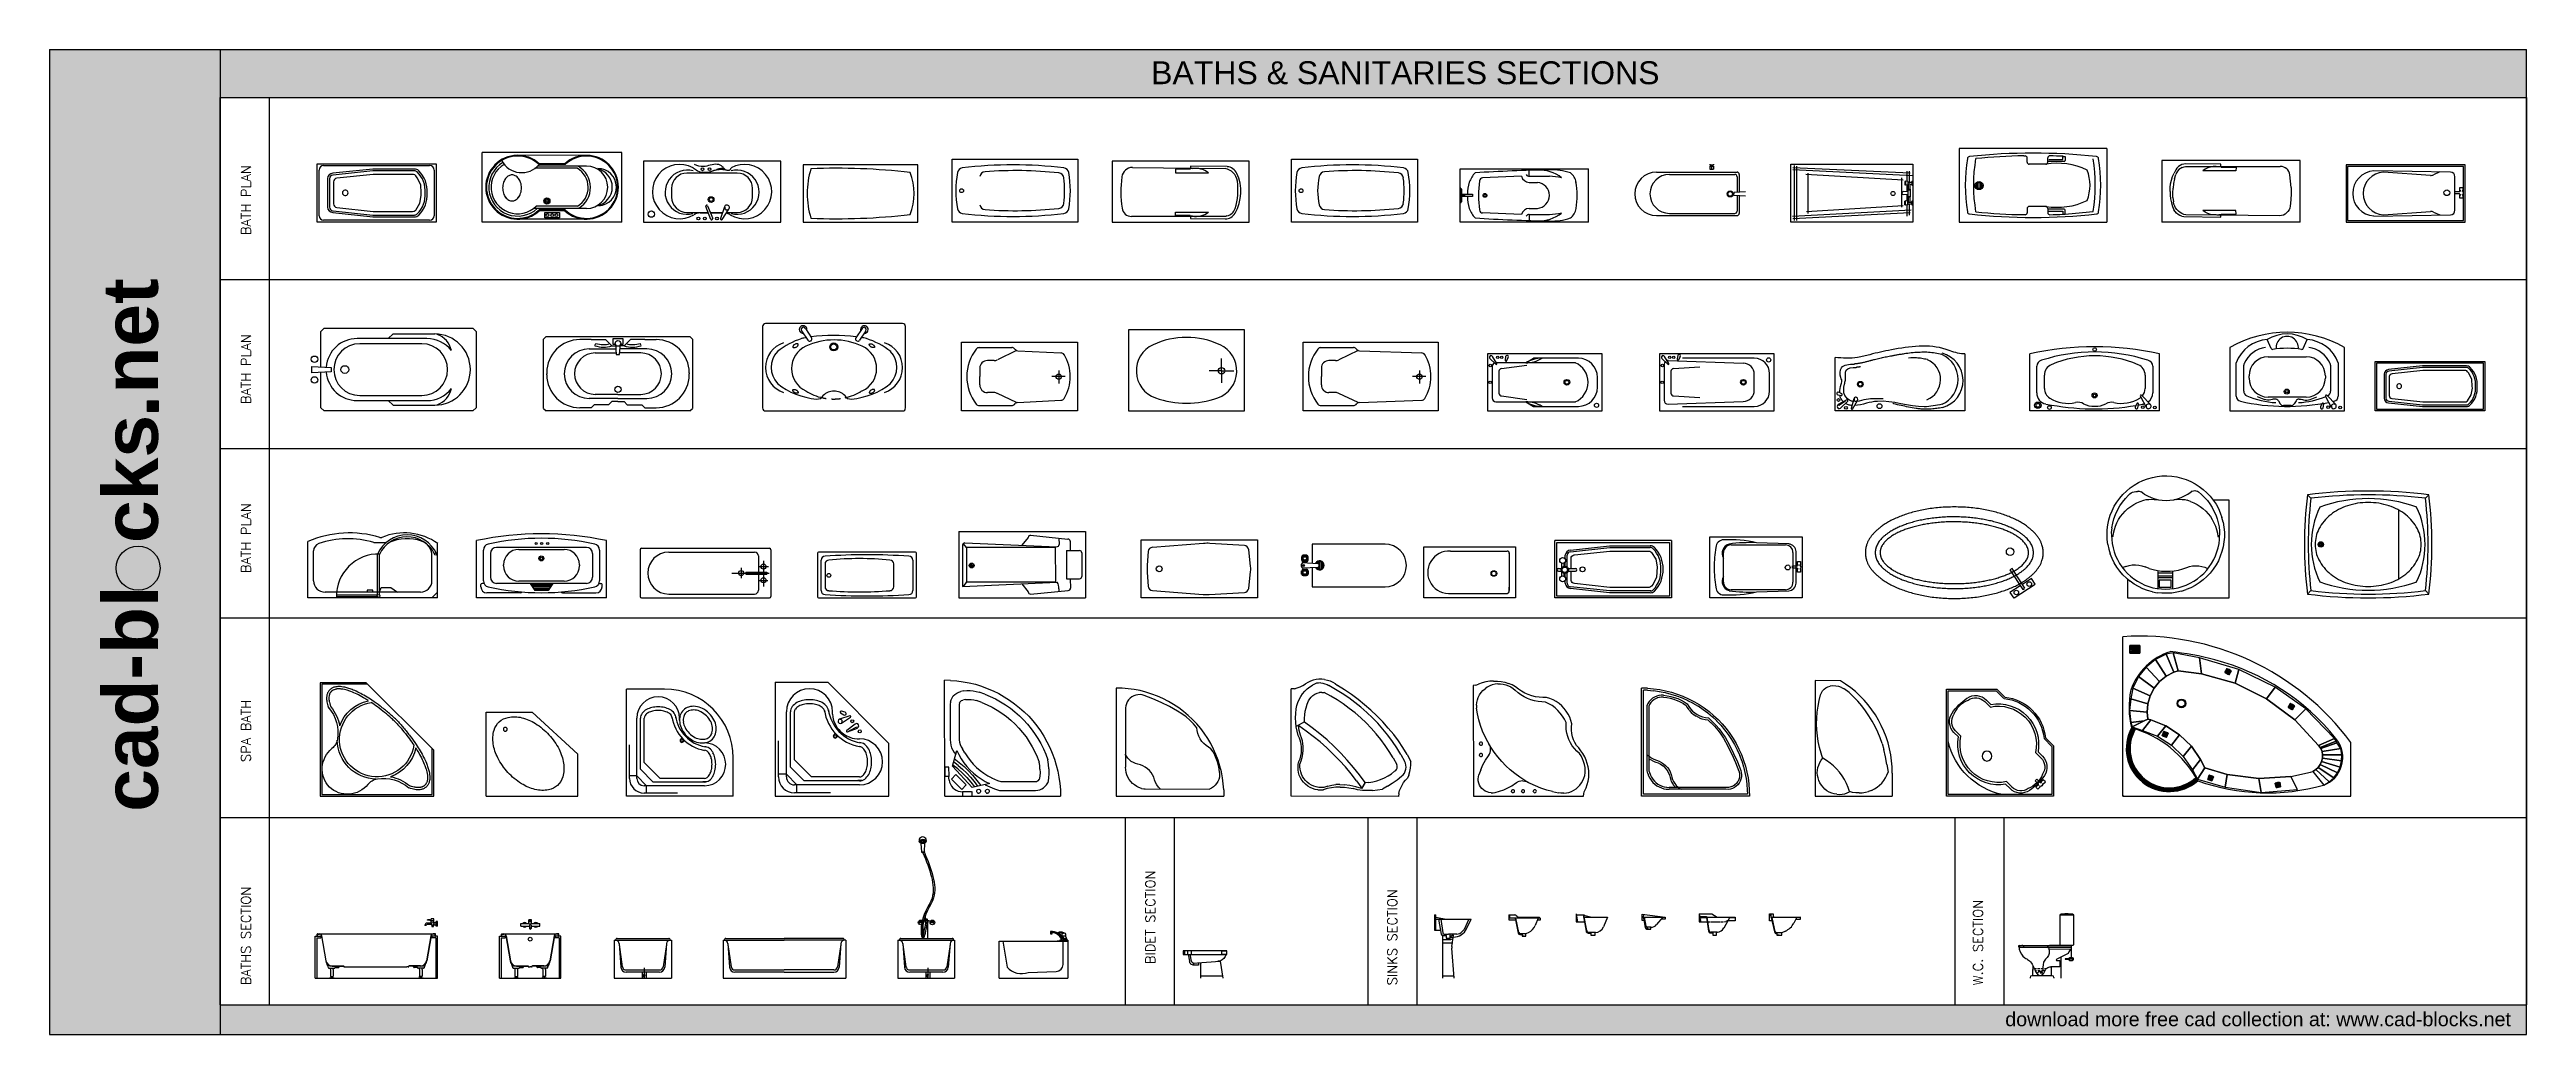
# Model space of a CAD drawing. Header units: millimetres. Extents: x 4994 to 37440, y 17304 to 30205.
import ezdxf

# ---------------------------------------------------------------- set-up
doc = ezdxf.new("R2010")
doc.units = ezdxf.units.MM
doc.linetypes.add('P_5', pattern=[0.375002, 0.046875, -0.070313, 0.117188, -0.070313, 0.070313])
doc.layers.add('www.cad-blocks.net', color=7, linetype='Continuous')
doc.styles.add('DIM', font='txt')
doc.styles.get("Standard").update_dxf_attribs({"font": 'arial.ttf'})

msp = doc.modelspace()

# ---------------------------------------------------------------- texts
at = {"layer": 'www.cad-blocks.net', "insert": (30613, 17596), "char_height": 184.28, "attachment_point": 1}
msp.add_mtext_dynamic_manual_height_columns('{\\C255;\\c16777215;download more free cad collection at: www.cad-blocks.net}', width=45138.16, gutter_width=12.5, heights=[0], dxfattribs=at)

# ---------------------------------------------------------------- blocks, each defined once
blk = doc.blocks.new('A$C29812C7E')
for p, q in [((0, 0.765, 0.01), (1.56, 0.765, 0.01)), ((0, 0, 0.01), (0, 0.765, 0.01)), ((0.026, 0.084, 0.01), (0.026, 0.682, 0.01)), ((0.086, 0.742, 0.01), (1.474, 0.742, 0.01)), ((0.731, 0.696, 0.01), (0.206, 0.64, 0.01)), ((0.732, 0.672, 0.01), (0.209, 0.616, 0.01)), ((1.275, 0.696, 0.01), (0.731, 0.696, 0.01)), ((1.275, 0.672, 0.01), (0.732, 0.672, 0.01)), ((1.534, 0.682, 0.01), (1.534, 0.084, 0.01)), ((1.56, 0.765, 0.01), (1.56, 0, 0.01)), ((0.137, 0.569, 0.01), (0.137, 0.383, 0.01)), ((0.137, 0.383, 0.01), (0.137, 0.196, 0.01)), ((0.163, 0.569, 0.01), (0.163, 0.383, 0.01)), ((0.163, 0.383, 0.01), (0.163, 0.196, 0.01)), ((0.219, 0.546, 0.01), (0.215, 0.53, 0.01)), ((0.215, 0.53, 0.01), (0.215, 0.528, 0.01)), ((0.215, 0.528, 0.01), (0.215, 0.383, 0.01)), ((0.215, 0.383, 0.01), (0.215, 0.238, 0.01)), ((0.229, 0.56, 0.01), (0.219, 0.546, 0.01)), ((0.243, 0.57, 0.01), (0.229, 0.56, 0.01)), ((0.261, 0.574, 0.01), (0.243, 0.57, 0.01)), ((0.735, 0.625, 0.01), (0.261, 0.574, 0.01)), ((0.334, 0.395, 0.01), (0.332, 0.383, 0.01)), ((0.332, 0.383, 0.01), (0.334, 0.372, 0.01)), ((0.341, 0.405, 0.01), (0.334, 0.395, 0.01)), ((0.334, 0.372, 0.01), (0.341, 0.362, 0.01)), ((0.351, 0.413, 0.01), (0.341, 0.405, 0.01)), ((0.341, 0.362, 0.01), (0.351, 0.354, 0.01)), ((0.363, 0.417, 0.01), (0.351, 0.413, 0.01)), ((0.351, 0.354, 0.01), (0.363, 0.35, 0.01)), ((0.376, 0.417, 0.01), (0.363, 0.417, 0.01)), ((0.363, 0.35, 0.01), (0.376, 0.35, 0.01)), ((0.388, 0.413, 0.01), (0.376, 0.417, 0.01)), ((0.376, 0.35, 0.01), (0.388, 0.354, 0.01)), ((0.398, 0.405, 0.01), (0.388, 0.413, 0.01)), ((0.388, 0.354, 0.01), (0.398, 0.362, 0.01)), ((0.405, 0.395, 0.01), (0.398, 0.405, 0.01)), ((0.398, 0.362, 0.01), (0.405, 0.372, 0.01)), ((0.407, 0.383, 0.01), (0.405, 0.395, 0.01)), ((0.405, 0.372, 0.01), (0.407, 0.383, 0.01)), ((1.252, 0.625, 0.01), (0.735, 0.625, 0.01)), ((1.262, 0.624, 0.01), (1.252, 0.625, 0.01)), ((1.279, 0.618, 0.01), (1.262, 0.624, 0.01)), ((1.292, 0.608, 0.01), (1.279, 0.618, 0.01)), ((1.313, 0.582, 0.01), (1.292, 0.608, 0.01)), ((1.358, 0.487, 0.01), (1.313, 0.582, 0.01)), ((1.348, 0.249, 0.01), (1.366, 0.351, 0.01)), ((1.363, 0.383, 0.01), (1.358, 0.487, 0.01)), ((1.366, 0.351, 0.01), (1.363, 0.383, 0.01)), ((1.474, 0.024, 0.01), (0.086, 0.024, 0.01)), ((0.206, 0.126, 0.01), (0.731, 0.07, 0.01)), ((0.209, 0.149, 0.01), (0.732, 0.093, 0.01)), ((0.215, 0.238, 0.01), (0.218, 0.222, 0.01)), ((0.218, 0.222, 0.01), (0.227, 0.208, 0.01)), ((0.227, 0.208, 0.01), (0.241, 0.197, 0.01)), ((0.241, 0.197, 0.01), (0.258, 0.191, 0.01)), ((0.258, 0.191, 0.01), (0.261, 0.191, 0.01)), ((0.261, 0.191, 0.01), (0.735, 0.14, 0.01)), ((0.731, 0.07, 0.01), (1.275, 0.07, 0.01)), ((0.732, 0.093, 0.01), (1.275, 0.093, 0.01)), ((0.735, 0.14, 0.01), (1.252, 0.14, 0.01)), ((1.252, 0.14, 0.01), (1.27, 0.143, 0.01)), ((1.27, 0.143, 0.01), (1.285, 0.151, 0.01)), ((1.285, 0.151, 0.01), (1.292, 0.158, 0.01)), ((1.292, 0.158, 0.01), (1.348, 0.249, 0.01)), ((1.56, 0, 0.01), (0, 0, 0.01))]:
    blk.add_line(p, q)
for centre, radius, start, end in [((0.086, 0.682, 0.01), 0.06, 90, 180), ((1.278, 0.619, 0.01), 0.0769, 45.4346, 91.9768), ((1.277, 0.621, 0.01), 0.0512, 45.4346, 91.9768), ((1.067, 0.409, 0.01), 0.35, 355.7059, 45.2368), ((1.069, 0.408, 0.01), 0.374, 356.1092, 45.2521), ((1.474, 0.682, 0.01), 0.06, 0, 90), ((0.211, 0.566, 0.01), 0.074, 93.9279, 177.189), ((0.212, 0.567, 0.01), 0.0493, 93.9279, 177.189), ((1.067, 0.357, 0.01), 0.35, 314.7632, 4.2941), ((1.069, 0.357, 0.01), 0.374, 314.7479, 3.8908), ((0.086, 0.084, 0.01), 0.06, 180, 270), ((0.211, 0.2, 0.01), 0.074, 182.811, 266.0721), ((0.212, 0.198, 0.01), 0.0493, 182.811, 266.0721), ((1.277, 0.144, 0.01), 0.0512, 268.0232, 314.5654), ((1.278, 0.146, 0.01), 0.0769, 268.0232, 314.5654), ((1.474, 0.084, 0.01), 0.06, 270, 0)]:
    blk.add_arc(centre, radius, start, end)
blk = doc.blocks.new('A$C30161D4B')
at = {"linetype": 'ByBlock'}
for p, q in [((1.829, 0.914, -0.49), (0, 0.914, -0.49)), ((0, 0, -0.49), (0, 0.914, -0.49)), ((1.366, 0.874, -0.49), (0.465, 0.876, -0.49)), ((1.243, 0.705, -0.49), (0.691, 0.705, -0.49)), ((1.365, 0.735, -0.49), (0.726, 0.735, -0.49)), ((1.086, 0.754, -0.49), (0.743, 0.754, -0.49)), ((1.082, 0.764, -0.49), (0.747, 0.764, -0.49)), ((1.829, 0, -0.49), (1.829, 0.914, -0.49)), ((1.829, 0, -0.49), (0, 0, -0.49)), ((1.365, 0.039, -0.49), (0.464, 0.039, -0.49)), ((1.365, 0.179, -0.49), (0.673, 0.179, -0.49)), ((1.25, 0.209, -0.49), (0.708, 0.209, -0.49)), ((1.086, 0.16, -0.49), (0.743, 0.16, -0.49)), ((1.082, 0.15, -0.49), (0.747, 0.15, -0.49)), ((0.818, 0.128, -0.49), (1.011, 0.128, -0.49)), ((0.818, 0.058, -0.49), (0.818, 0.128, -0.49)), ((1.011, 0.058, -0.49), (0.818, 0.058, -0.49)), ((1.011, 0.128, -0.49), (1.011, 0.058, -0.49))]:
    blk.add_line(p, q, dxfattribs=at)
for centre, radius in [((0.847, 0.277, -0.49), 0.0401), ((0.847, 0.277, -0.49), 0.0301), ((0.847, 0.277, -0.49), 0.0151), ((0.854, 0.093, -0.49), 0.0191), ((0.916, 0.093, -0.49), 0.0191), ((0.971, 0.093, -0.49), 0.0191)]:
    blk.add_circle(centre, radius, dxfattribs=at)
for centre, radius, start, end in [((0.464, 0.457, -0.49), 0.418, 47.2618, 312.7382), ((0.464, 0.457, -0.49), 0.408, 46.7151, 313.2849), ((0.464, 0.457, -0.49), 0.378, 120.9229, 312.6552), ((0.464, 0.457, -0.49), 0.348, 120.4773, 314.55), ((0.517, 0.943, -0.49), 0.295, 207.3221, 320.2654), ((1.365, 0.457, -0.49), 0.418, 227.2618, 132.7382), ((1.365, 0.457, -0.49), 0.408, 226.7151, 133.2849), ((1.1, 0.455, -0.49), 0.288, 301.2379, 60.3574), ((1.1, 0.455, -0.49), 0.318, 301.2379, 60.3574), ((1.365, 0.457, -0.49), 0.278, 270, 90), ((1.458, 0.457, -0.49), 0.246, 280.2621, 79.7379), ((1.512, 0.459, -0.49), 0.245, 273.2081, 89.3586), ((0.499, 0.448, -0.49), 0.232, 162.4364, 180), ((0.499, 0.448, -0.49), 0.232, 180, 197.5636), ((0.446, 0.465, -0.49), 0.176, 142.6149, 162.4364), ((0.446, 0.431, -0.49), 0.176, 197.5636, 217.3851), ((0.412, 0.491, -0.49), 0.133, 118.4604, 142.6149), ((0.412, 0.406, -0.49), 0.133, 217.3851, 241.5396), ((0.391, 0.53, -0.49), 0.0884, 90, 118.4604), ((0.391, 0.53, -0.49), 0.0884, 61.5396, 90), ((0.369, 0.491, -0.49), 0.133, 37.3851, 61.5396), ((0.369, 0.406, -0.49), 0.133, 298.4604, 322.6149), ((0.335, 0.465, -0.49), 0.176, 17.5636, 37.3851), ((0.335, 0.431, -0.49), 0.176, 322.6149, 342.4364), ((0.282, 0.448, -0.49), 0.232, 0, 17.5636), ((0.282, 0.448, -0.49), 0.232, 342.4364, 0), ((0.391, 0.366, -0.49), 0.0884, 241.5396, 270), ((0.391, 0.366, -0.49), 0.0884, 270, 298.4604)]:
    blk.add_arc(centre, radius, start, end, dxfattribs=at)
blk = doc.blocks.new('A$C5C627D99')
at = {"color": 0}
for p, q in [((0.559, 0.841), (0.542, 0.825)), ((0.723, 0.825), (0.542, 0.825)), ((0.542, 0.825), (0.542, 0.449)), ((0.707, 0.841), (0.559, 0.841)), ((0.607, 0.85), (0.65, 0.85)), ((0.607, 0.841), (0.607, 0.85)), ((0.65, 0.841), (0.607, 0.841)), ((0.65, 0.85), (0.65, 0.841)), ((0.723, 0.825), (0.707, 0.841)), ((0.723, 0.441), (0.723, 0.825)), ((0.723, 0.441), (0.723, 0.825)), ((0.723, 0.762), (0.723, 0.763)), ((0.723, 0.762), (0.723, 0.762)), ((0.007, 0.431), (0.688, 0.431)), ((0.007, 0.406), (0.696, 0.406)), ((0.387, 0.421), (0.375, 0.406)), ((0.406, 0.431), (0.387, 0.421)), ((0.399, 0.383), (0.69, 0.385)), ((0.688, 0.431), (0.406, 0.431)), ((0.556, 0.435), (0.718, 0.435)), ((0.556, 0.431), (0.556, 0.435)), ((0.623, 0.431), (0.623, 0.435)), ((0.66, 0.346), (0.653, 0.324)), ((0.676, 0.371), (0.66, 0.346)), ((0.69, 0.385), (0.676, 0.371)), ((0.683, 0.435), (0.683, 0.431)), ((0.688, 0.435), (0.688, 0.267)), ((0.696, 0.267), (0.696, 0.435)), ((0.151, 0.011), (0.151, 0)), ((0.442, 0.033), (0.173, 0.033)), ((0.188, 0.169), (0.184, 0.036)), ((0.235, 0.124), (0.21, 0.124)), ((0.236, 0.099), (0.22, 0.098)), ((0.261, 0.072), (0.247, 0.072)), ((0.284, 0.124), (0.251, 0.124)), ((0.282, 0.098), (0.253, 0.098)), ((0.315, 0.084), (0.259, 0.084)), ((0.318, 0.068), (0.282, 0.068)), ((0.328, 0.124), (0.299, 0.124)), ((0.338, 0.099), (0.302, 0.099)), ((0.362, 0.123), (0.34, 0.123)), ((0.543, 0.152), (0.425, 0.152)), ((0.426, 0.152), (0.426, 0.036)), ((0.464, 0.011), (0.464, 0)), ((0.503, 0.252), (0.495, 0.241)), ((0.495, 0.241), (0.497, 0.232)), ((0.497, 0.232), (0.543, 0.232)), ((0.653, 0.324), (0.503, 0.252)), ((0.543, 0.232), (0.543, 0.152)), ((0.553, 0.276), (0.553, 0)), ((0.656, 0.254), (0.613, 0.254)), ((0.613, 0.254), (0.613, 0.25)), ((0.613, 0.25), (0.656, 0.25)), ((0.658, 0.258), (0.656, 0.258)), ((0.656, 0.258), (0.656, 0.246)), ((0.656, 0.25), (0.656, 0.254)), ((0.656, 0.246), (0.658, 0.246)), ((0.658, 0.246), (0.658, 0.258)), ((0.661, 0.26), (0.659, 0.26)), ((0.659, 0.26), (0.659, 0.243)), ((0.659, 0.243), (0.661, 0.243)), ((0.661, 0.243), (0.661, 0.26)), ((0.662, 0.261), (0.662, 0.24)), ((0.713, 0.256), (0.662, 0.256)), ((0.711, 0.249), (0.664, 0.249)), ((0.708, 0.267), (0.668, 0.267)), ((0.668, 0.235), (0.708, 0.235)), ((0.688, 0.267), (0.696, 0.267)), ((0.713, 0.24), (0.713, 0.261)), ((0.713, 0.254), (0.716, 0.254)), ((0.72, 0.263), (0.716, 0.263)), ((0.716, 0.263), (0.716, 0.24)), ((0.716, 0.24), (0.72, 0.24)), ((0.72, 0.24), (0.72, 0.263)), ((0.72, 0.254), (0.723, 0.254))]:
    blk.add_line(p, q, dxfattribs=at)
for centre, radius, start, end in [((0.013, 0.419), 0.0141, 116.0318, 243.9682), ((0.556, 0.449), 0.0132, 180, 270), ((0.718, 0.441), 0.0055, 270, 0), ((0.173, 0.011), 0.022, 90, 180), ((0.18, 0.159), 0.05, 270, 277.2925), ((0.18, 0.149), 0.07, 270, 274.7134), ((0.442, 0.011), 0.022, 0, 90), ((0.668, 0.261), 0.0055, 90, 180), ((0.668, 0.24), 0.0055, 180, 270), ((0.708, 0.261), 0.0055, 0, 90), ((0.708, 0.24), 0.0055, 270, 0)]:
    blk.add_arc(centre, radius, start, end, dxfattribs=at)
for points, knots in [([(0.069, 0.406), (0.069, 0.412), (0.068, 0.425), (0.043, 0.437), (0.003, 0.415), (0.016, 0.348), (0.058, 0.275), (0.162, 0.229), (0.204, 0.143), (0.232, 0.063), (0.296, 0.017), (0.342, 0.082), (0.366, 0.141), (0.406, 0.148), (0.426, 0.151)], [0, 0, 0, 0, 14.039474, 34.780747, 57.8619, 89.371962, 207.04196, 255.822812, 389.178581, 443.785531, 494.615674, 561.653711, 613.168717, 663.988521, 663.988521, 663.988521, 663.988521]), ([(0.399, 0.383), (0.401, 0.369), (0.406, 0.336), (0.39, 0.281), (0.319, 0.227), (0.318, 0.156), (0.318, 0.109)], [0, 0, 0, 0, 38.548644, 90.959229, 147.684496, 268.711815, 268.711815, 268.711815, 268.711815]), ([(0.375, 0.406), (0.383, 0.405), (0.397, 0.403), (0.399, 0.39), (0.399, 0.383)], [0, 0, 0, 0, 18.161168, 33.775228, 33.775228, 33.775228, 33.775228])]:
    blk.add_open_spline(points, degree=3, knots=knots, dxfattribs=at)
blk = doc.blocks.new('A$C3F252B81')
for p, q in [((0, 0.75), (0, 0)), ((1.5, 0.75), (0, 0.75)), ((1.5, 0), (1.5, 0.75)), ((0, 0), (1.5, 0))]:
    blk.add_line(p, q)
for centre, radius, start, end in [((1.131, 0.375), 1.081, 162.5077, 197.4923), ((0.425, -7.775), 8.481, 83.3987, 92.1961), ((0.669, 0.375), 0.781, 339.3903, 20.6097), ((0.425, 8.525), 8.481, 267.8039, 276.6013)]:
    blk.add_arc(centre, radius, start, end)
blk = doc.blocks.new('A$C43314245')
for p, q in [((0, 0.825), (1.65, 0.825)), ((0, 0), (0, 0.825)), ((1.65, 0.825), (1.65, 0)), ((1.65, 0), (0, 0))]:
    blk.add_line(p, q)
blk.add_circle((0.125, 0.412), 0.025)
for centre, radius, start, end in [((1.441, 0.412), 1.391, 170.13, 189.87), ((0.144, 0.637), 0.075, 97.4168, 169.587), ((0.8, -5.056), 5.806, 83.417, 96.583), ((0.438, 0.585), 0.075, 94.6884, 170.2911), ((0.831, -4.611), 5.286, 83.8261, 94.3256), ((1.456, 0.637), 0.075, 10.413, 82.5832), ((0.159, 0.412), 1.391, 350.13, 9.87), ((1.391, 0.57), 0.075, 7.5687, 83.308), ((0.103, 0.412), 1.372, 352.9953, 7.0047), ((0.144, 0.188), 0.075, 190.413, 262.5832), ((0.8, 5.881), 5.806, 263.417, 276.583), ((0.438, 0.24), 0.075, 189.7089, 265.3116), ((0.831, 5.436), 5.286, 265.6744, 276.1739), ((1.391, 0.255), 0.075, 276.692, 352.4313), ((1.456, 0.188), 0.075, 277.4168, 349.587)]:
    blk.add_arc(centre, radius, start, end)
blk = doc.blocks.new('A$C4F4E3A9B')
for p, q in [((0, 0.799), (0, 0)), ((1.795, 0.799), (0, 0.799)), ((0.265, 0.717), (1.481, 0.704)), ((1.022, 0.694), (0.829, 0.694)), ((0.829, 0.694), (0.829, 0.691)), ((0.829, 0.691), (0.832, 0.648)), ((1.051, 0.701), (1.022, 0.701)), ((1.022, 0.701), (1.022, 0.694)), ((1.507, 0.727), (1.028, 0.733)), ((1.028, 0.733), (1.028, 0.707)), ((1.795, 0), (1.795, 0.799)), ((0.832, 0.648), (1.261, 0.648)), ((1.484, 0.075), (0.255, 0.075)), ((0.829, 0.088), (0.832, 0.131)), ((0.829, 0.085), (0.829, 0.088)), ((1.022, 0.085), (0.829, 0.085)), ((0.832, 0.131), (1.261, 0.131)), ((1.022, 0.079), (1.022, 0.085)), ((1.051, 0.079), (1.022, 0.079)), ((1.025, 0.079), (1.028, 0.046)), ((1.028, 0.046), (1.481, 0.043)), ((1.503, 0.082), (1.484, 0.075)), ((0, 0), (1.795, 0))]:
    blk.add_line(p, q)
for centre, radius, start, end in [((0.269, 0.575), 0.142, 91.4144, 172.832), ((1.097, 0.437), 0.267, 52.1391, 99.8021), ((1.444, 0.508), 0.199, 8.2714, 79.466), ((1.496, 0.574), 0.153, 24.7681, 85.8688), ((1.657, 0.4), 1.542, 172.832, 188.0852), ((1.119, 0.4), 0.568, 330.1877, 24.7681), ((0.853, 0.422), 0.796, 342.2836, 8.2714), ((0.255, 0.201), 0.126, 188.0852, 270), ((1.097, 0.342), 0.267, 260.1979, 307.8609), ((1.482, 0.192), 0.15, 269.585, 330.1877), ((1.473, 0.224), 0.146, 282.235, 342.2836)]:
    blk.add_arc(centre, radius, start, end)
at = {"flags": 9}
for tag in ['XSIZE', 'YSIZE']:
    blk.add_attdef(tag, (1.795, 0.799), '', height=0.0005, rotation=180, dxfattribs=at)
blk = doc.blocks.new('A$C3D2D55DD')
for p, q in [((0, 0.825), (1.65, 0.825)), ((0, 0), (0, 0.825)), ((1.65, 0.825), (1.65, 0)), ((1.65, 0), (0, 0))]:
    blk.add_line(p, q)
blk.add_circle((0.125, 0.412), 0.025)
for centre, radius, start, end in [((1.441, 0.412), 1.391, 170.13, 189.87), ((0.144, 0.637), 0.075, 97.4168, 169.587), ((0.8, -5.056), 5.806, 83.417, 96.583), ((0.438, 0.585), 0.075, 94.6884, 170.2911), ((0.831, -4.611), 5.286, 83.8261, 94.3256), ((1.456, 0.637), 0.075, 10.413, 82.5832), ((0.159, 0.412), 1.391, 350.13, 9.87), ((1.145, 0.412), 0.803, 166.6462, 193.3538), ((1.391, 0.57), 0.075, 7.5687, 83.308), ((0.103, 0.412), 1.372, 352.9953, 7.0047), ((0.144, 0.188), 0.075, 190.413, 262.5832), ((0.8, 5.881), 5.806, 263.417, 276.583), ((0.438, 0.24), 0.075, 189.7089, 265.3116), ((0.831, 5.436), 5.286, 265.6744, 276.1739), ((1.391, 0.255), 0.075, 276.692, 352.4313), ((1.456, 0.188), 0.075, 277.4168, 349.587)]:
    blk.add_arc(centre, radius, start, end)
blk = doc.blocks.new('A$C5D6C675C')
for p, q in [((0, 1.1), (1.2, 1.1)), ((0, 1.1), (0, 0)), ((1.2, 1.1), (1.2, 0.55)), ((0.6, 0), (1.2, 0.55)), ((0, 0), (0.6, 0))]:
    blk.add_line(p, q)
blk.add_lwpolyline([(0.171, 0.127, 0.139889), (0.288, 0.069, 0.107118), (0.466, 0.073, 0.079812), (0.644, 0.149, 0.067459), (0.822, 0.297, 0.067459), (0.954, 0.487, 0.079812), (1.013, 0.67, 0.107118), (1.003, 0.849, 0.139889), (0.935, 0.96, 0.139889), (0.818, 1.018, 0.107118), (0.639, 1.013, 0.079812), (0.462, 0.938, 0.067459), (0.284, 0.79, 0.067459), (0.152, 0.6, 0.079812), (0.092, 0.416, 0.107118), (0.103, 0.238, 0.139889)], format="xyb", close=True)
blk.add_circle((0.25, 0.225), 0.025)
blk = doc.blocks.new('A$C685D409F')
for p, q in [((0, 1.485), (1.485, 1.485)), ((0, 0.885), (0, 1.485)), ((0.02, 1.465), (1.465, 1.465)), ((0.02, 0.865), (0.02, 1.465)), ((1.465, 1.465), (1.465, 0.02)), ((1.485, 1.485), (1.485, 0)), ((0.885, 0), (0, 0.885)), ((1.465, 0.02), (0.865, 0.02)), ((1.485, 0), (0.885, 0))]:
    blk.add_line(p, q)
for centre, radius, start, end in [((0.651, 1.74), 0.515, 229.4757, 260.4639), ((0.658, 1.764), 0.51, 229.4438, 278.9694), ((0.707, 1.458), 0.2, 278.9694, 321.2226), ((1.13, 1.118), 0.343, 46.3643, 141.2226), ((1.118, 1.13), 0.343, 308.7774, 43.6357), ((0.743, 0.743), 0.52, 110.0044, 167.5704), ((0.743, 0.743), 0.49, 278.8948, 171.1052), ((0.743, 0.743), 0.52, 1.1108, 88.8892), ((1.764, 0.658), 0.51, 171.0306, 220.5562), ((1.458, 0.707), 0.2, 128.7774, 171.0306), ((0.743, 0.743), 0.52, 282.4296, 339.9956), ((1.74, 0.651), 0.515, 189.5361, 220.5243)]:
    blk.add_arc(centre, radius, start, end)
for points, knots in [([(0.487, 0.487), (0.455, 0.521), (0.424, 0.556), (0.364, 0.627), (0.335, 0.664), (0.28, 0.736), (0.254, 0.773), (0.211, 0.837), (0.193, 0.866), (0.16, 0.921), (0.145, 0.949), (0.118, 1.002), (0.106, 1.028), (0.088, 1.072), (0.081, 1.091), (0.069, 1.128), (0.064, 1.145), (0.057, 1.176), (0.055, 1.19), (0.051, 1.216), (0.051, 1.229), (0.05, 1.251), (0.051, 1.26), (0.053, 1.278), (0.055, 1.287), (0.059, 1.303), (0.061, 1.309), (0.066, 1.323), (0.069, 1.329), (0.076, 1.341), (0.08, 1.347), (0.089, 1.357), (0.093, 1.362), (0.098, 1.367), (0.103, 1.371), (0.109, 1.375), (0.12, 1.383), (0.126, 1.386), (0.138, 1.392), (0.144, 1.394), (0.157, 1.398), (0.163, 1.399), (0.177, 1.402), (0.183, 1.402), (0.197, 1.403), (0.204, 1.403), (0.217, 1.403), (0.224, 1.402), (0.243, 1.4), (0.254, 1.398), (0.278, 1.393), (0.29, 1.389), (0.31, 1.383), (0.318, 1.38), (0.327, 1.377)], [4.647951, 4.647951, 4.647951, 4.647951, 4.817298, 4.817298, 4.988798, 4.988798, 5.160299, 5.160299, 5.296345, 5.296345, 5.432391, 5.432391, 5.568437, 5.568437, 5.674286, 5.674286, 5.780135, 5.780135, 5.86509, 5.86509, 5.950046, 5.950046, 6.015458, 6.015458, 6.08087, 6.08087, 6.132351, 6.132351, 6.183831, 6.183831, 6.235312, 6.235312, 6.283185, 6.283185, 6.283185, 6.33196, 6.33196, 6.380734, 6.380734, 6.429509, 6.429509, 6.478283, 6.478283, 6.527057, 6.527057, 6.575832, 6.575832, 6.624606, 6.624606, 6.702576, 6.702576, 6.780545, 6.780545, 6.831198, 6.831198, 6.831198, 6.831198]), ([(0.235, 0.855), (0.221, 0.877), (0.209, 0.898), (0.179, 0.948), (0.164, 0.977), (0.137, 1.032), (0.125, 1.059), (0.109, 1.102), (0.103, 1.118), (0.095, 1.145), (0.092, 1.157), (0.086, 1.183), (0.084, 1.197), (0.082, 1.218), (0.081, 1.225), (0.08, 1.24), (0.08, 1.246), (0.081, 1.258), (0.081, 1.262), (0.083, 1.272), (0.083, 1.276), (0.086, 1.289), (0.088, 1.297), (0.093, 1.308), (0.095, 1.312), (0.098, 1.319), (0.1, 1.322), (0.103, 1.327), (0.106, 1.33), (0.111, 1.337), (0.114, 1.34), (0.118, 1.344), (0.12, 1.346), (0.123, 1.348), (0.124, 1.35), (0.129, 1.353), (0.131, 1.354), (0.137, 1.358), (0.14, 1.359), (0.146, 1.362), (0.149, 1.364), (0.156, 1.366), (0.159, 1.367), (0.167, 1.369), (0.17, 1.37), (0.183, 1.372), (0.193, 1.373), (0.213, 1.373), (0.223, 1.372), (0.241, 1.37), (0.248, 1.369), (0.268, 1.364), (0.28, 1.361), (0.3, 1.355), (0.308, 1.352), (0.316, 1.349)], [5.208628, 5.208628, 5.208628, 5.208628, 5.312701, 5.312701, 5.460423, 5.460423, 5.608145, 5.608145, 5.704314, 5.704314, 5.778954, 5.778954, 5.872313, 5.872313, 5.928666, 5.928666, 5.980198, 5.980198, 6.019089, 6.019089, 6.057979, 6.057979, 6.130623, 6.130623, 6.171151, 6.171151, 6.199933, 6.199933, 6.23495, 6.23495, 6.27571, 6.27571, 6.295272, 6.295272, 6.314835, 6.314835, 6.344536, 6.344536, 6.374237, 6.374237, 6.407916, 6.407916, 6.441595, 6.441595, 6.475274, 6.475274, 6.557308, 6.557308, 6.639342, 6.639342, 6.69355, 6.69355, 6.778087, 6.778087, 6.831198, 6.831198, 6.831198, 6.831198]), ([(0.509, 0.508), (0.495, 0.522), (0.482, 0.537), (0.441, 0.582), (0.415, 0.612), (0.365, 0.674), (0.341, 0.705), (0.297, 0.764), (0.277, 0.792), (0.259, 0.819)], [4.6479509, 4.6479509, 4.6479509, 4.6479509, 4.721812, 4.721812, 4.8695341, 4.8695341, 5.0172563, 5.0172563, 5.1501401, 5.1501401, 5.1501401, 5.1501401]), ([(0.487, 0.487), (0.521, 0.455), (0.556, 0.424), (0.627, 0.364), (0.664, 0.335), (0.736, 0.28), (0.773, 0.254), (0.837, 0.211), (0.866, 0.193), (0.921, 0.16), (0.949, 0.145), (1.002, 0.118), (1.028, 0.106), (1.072, 0.088), (1.091, 0.081), (1.128, 0.069), (1.145, 0.064), (1.176, 0.057), (1.19, 0.055), (1.216, 0.051), (1.229, 0.051), (1.251, 0.05), (1.26, 0.051), (1.278, 0.053), (1.287, 0.055), (1.303, 0.059), (1.309, 0.061), (1.323, 0.066), (1.329, 0.069), (1.341, 0.076), (1.347, 0.08), (1.357, 0.089), (1.362, 0.093), (1.367, 0.098), (1.371, 0.103), (1.375, 0.109), (1.383, 0.12), (1.386, 0.126), (1.392, 0.138), (1.394, 0.144), (1.398, 0.157), (1.399, 0.163), (1.402, 0.177), (1.402, 0.183), (1.403, 0.197), (1.403, 0.204), (1.403, 0.217), (1.402, 0.224), (1.4, 0.243), (1.398, 0.254), (1.393, 0.278), (1.389, 0.29), (1.383, 0.31), (1.38, 0.318), (1.377, 0.327)], [4.647951, 4.647951, 4.647951, 4.647951, 4.817298, 4.817298, 4.988798, 4.988798, 5.160299, 5.160299, 5.296345, 5.296345, 5.432391, 5.432391, 5.568437, 5.568437, 5.674286, 5.674286, 5.780135, 5.780135, 5.86509, 5.86509, 5.950046, 5.950046, 6.015458, 6.015458, 6.08087, 6.08087, 6.132351, 6.132351, 6.183831, 6.183831, 6.235312, 6.235312, 6.283185, 6.283185, 6.283185, 6.33196, 6.33196, 6.380734, 6.380734, 6.429509, 6.429509, 6.478283, 6.478283, 6.527057, 6.527057, 6.575832, 6.575832, 6.624606, 6.624606, 6.702576, 6.702576, 6.780545, 6.780545, 6.831198, 6.831198, 6.831198, 6.831198]), ([(0.508, 0.509), (0.522, 0.495), (0.537, 0.482), (0.582, 0.441), (0.612, 0.415), (0.674, 0.365), (0.705, 0.341), (0.764, 0.297), (0.792, 0.277), (0.819, 0.259)], [4.6479509, 4.6479509, 4.6479509, 4.6479509, 4.721812, 4.721812, 4.8695341, 4.8695341, 5.0172563, 5.0172563, 5.1501401, 5.1501401, 5.1501401, 5.1501401]), ([(0.855, 0.235), (0.877, 0.221), (0.898, 0.209), (0.948, 0.179), (0.977, 0.164), (1.032, 0.137), (1.059, 0.125), (1.102, 0.109), (1.118, 0.103), (1.145, 0.095), (1.157, 0.092), (1.183, 0.086), (1.197, 0.084), (1.218, 0.082), (1.225, 0.081), (1.24, 0.08), (1.246, 0.08), (1.258, 0.081), (1.262, 0.081), (1.272, 0.083), (1.276, 0.083), (1.289, 0.086), (1.297, 0.088), (1.308, 0.093), (1.312, 0.095), (1.319, 0.098), (1.322, 0.1), (1.327, 0.103), (1.33, 0.106), (1.337, 0.111), (1.34, 0.114), (1.344, 0.118), (1.346, 0.12), (1.348, 0.123), (1.35, 0.124), (1.353, 0.129), (1.354, 0.131), (1.358, 0.137), (1.359, 0.14), (1.362, 0.146), (1.364, 0.149), (1.366, 0.156), (1.367, 0.159), (1.369, 0.167), (1.37, 0.17), (1.372, 0.183), (1.373, 0.193), (1.373, 0.213), (1.372, 0.223), (1.37, 0.241), (1.369, 0.248), (1.364, 0.268), (1.361, 0.28), (1.355, 0.3), (1.352, 0.308), (1.349, 0.316)], [5.208628, 5.208628, 5.208628, 5.208628, 5.312701, 5.312701, 5.460423, 5.460423, 5.608145, 5.608145, 5.704314, 5.704314, 5.778954, 5.778954, 5.872313, 5.872313, 5.928666, 5.928666, 5.980198, 5.980198, 6.019089, 6.019089, 6.057979, 6.057979, 6.130623, 6.130623, 6.171151, 6.171151, 6.199933, 6.199933, 6.234949, 6.234949, 6.27571, 6.27571, 6.295272, 6.295272, 6.314835, 6.314835, 6.344536, 6.344536, 6.374237, 6.374237, 6.407916, 6.407916, 6.441595, 6.441595, 6.475275, 6.475275, 6.557308, 6.557308, 6.639342, 6.639342, 6.69355, 6.69355, 6.778086, 6.778086, 6.831198, 6.831198, 6.831198, 6.831198])]:
    blk.add_open_spline(points, degree=3, knots=knots)
blk = doc.blocks.new('FONTANA')
for p, q in [((-0.358, 0.675), (-0.358, 0.667)), ((-0.358, 0.667), (-0.308, 0.667)), ((-0.348, 0.667), (-0.348, 0.647)), ((-0.318, 0.667), (-0.318, 0.647)), ((-0.308, 0.675), (-0.308, 0.667)), ((-1.055, 0.57), (0, 0.57)), ((-0.885, 0.54), (-0.03, 0.54)), ((-0.358, 0.647), (-0.358, 0.607)), ((-0.358, 0.647), (-0.308, 0.647)), ((-0.358, 0.607), (-0.308, 0.607)), ((-0.333, 0.644), (-0.333, 0.607)), ((-0.308, 0.647), (-0.308, 0.607)), ((0, 0.51), (0, 0.307)), ((0.03, 0.54), (0.03, 0.309)), ((-1.055, 0), (0, 0)), ((-0.885, 0.03), (-0.03, 0.03)), ((-0.04, 0.3), (-0.04, 0.285)), ((-0.04, 0.27), (-0.04, 0.285)), ((0.11, 0.314), (-0.036, 0.305)), ((0.11, 0.256), (-0.036, 0.265)), ((0, 0.263), (0, 0.06)), ((0.03, 0.261), (0.03, 0.03))]:
    blk.add_line(p, q)
for radius in [0.04, 0.03]:
    blk.add_circle((-0.09, 0.285), radius)
for centre, radius, start, end in [((-1.055, 0.285), 0.285, 90, 270), ((-0.885, 0.285), 0.255, 90, 270), ((-0.03, 0.51), 0.03, 0, 90), ((0, 0.54), 0.03, 0, 90), ((-0.035, 0.3), 0.005, 95.7973, 180), ((-0.035, 0.27), 0.005, 180, 264.2027), ((-0.03, 0.06), 0.03, 270, 360), ((0, 0.03), 0.03, 270, 360)]:
    blk.add_arc(centre, radius, start, end)
blk = doc.blocks.new('A$C46A11D43')
blk.add_blockref('FONTANA', (1.34, 0))
blk = doc.blocks.new('A$C3D1009F4')
for p, q in [((0, 0.76), (1.6, 0.76)), ((0, 0), (0, 0.76)), ((0.028, 0.688), (1.6, 0.613)), ((0.029, 0.716), (1.566, 0.646)), ((0.05, 0.02), (0.05, 0.74)), ((0.08, 0.02), (0.08, 0.733)), ((1.52, 0.669), (1.52, 0.535)), ((1.55, 0.667), (1.55, 0.523)), ((1.6, 0.76), (1.6, 0)), ((0.198, 0.627), (1.472, 0.556)), ((0.226, 0.112), (0.226, 0.643)), ((1.45, 0.58), (1.45, 0.196)), ((1.535, 0.395), (1.475, 0.4)), ((1.475, 0.36), (1.535, 0.365)), ((1.505, 0.538), (1.495, 0.533)), ((1.495, 0.533), (1.495, 0.488)), ((1.505, 0.483), (1.495, 0.488)), ((1.505, 0.538), (1.505, 0.483)), ((1.535, 0.533), (1.505, 0.538)), ((1.535, 0.488), (1.505, 0.483)), ((1.52, 0.485), (1.52, 0.396)), ((1.52, 0.364), (1.52, 0.275)), ((1.535, 0.533), (1.535, 0.488)), ((1.535, 0.523), (1.585, 0.523)), ((1.535, 0.498), (1.54, 0.498)), ((1.535, 0.43), (1.535, 0.33)), ((1.535, 0.43), (1.565, 0.43)), ((1.535, 0.425), (1.565, 0.425)), ((1.535, 0.335), (1.565, 0.335)), ((1.535, 0.33), (1.565, 0.33)), ((1.54, 0.498), (1.54, 0.43)), ((1.54, 0.33), (1.54, 0.263)), ((1.56, 0.498), (1.56, 0.43)), ((1.56, 0.498), (1.585, 0.498)), ((1.56, 0.33), (1.56, 0.263)), ((1.565, 0.43), (1.565, 0.33)), ((1.585, 0.53), (1.585, 0.49)), ((1.59, 0.535), (1.59, 0.485)), ((1.59, 0.535), (1.6, 0.535)), ((1.59, 0.485), (1.6, 0.485)), ((1.6, 0), (0, 0)), ((1.576, 0.156), (0.022, 0.072)), ((1.565, 0.124), (0.027, 0.044)), ((1.471, 0.214), (0.204, 0.133)), ((1.505, 0.278), (1.495, 0.273)), ((1.495, 0.228), (1.495, 0.273)), ((1.505, 0.223), (1.495, 0.228)), ((1.535, 0.273), (1.505, 0.278)), ((1.505, 0.223), (1.505, 0.278)), ((1.535, 0.228), (1.505, 0.223)), ((1.52, 0.225), (1.52, 0.08)), ((1.535, 0.228), (1.535, 0.273)), ((1.535, 0.263), (1.54, 0.263)), ((1.535, 0.238), (1.585, 0.238)), ((1.55, 0.238), (1.55, 0.091)), ((1.56, 0.263), (1.585, 0.263)), ((1.585, 0.23), (1.585, 0.27)), ((1.59, 0.275), (1.6, 0.275)), ((1.59, 0.225), (1.59, 0.275)), ((1.59, 0.225), (1.6, 0.225))]:
    blk.add_line(p, q)
blk.add_circle((1.34, 0.375), 0.0271)
for centre, radius, start, end in [((1.475, 0.38), 0.02, 90, 270), ((1.55, 0.483), 0.0172, 54.4782, 125.5218), ((1.59, 0.53), 0.005, 90, 180), ((1.59, 0.49), 0.005, 180, 270), ((1.55, 0.277), 0.0172, 234.4782, 305.5218), ((1.59, 0.27), 0.005, 90, 180), ((1.59, 0.23), 0.005, 180, 270)]:
    blk.add_arc(centre, radius, start, end)
blk = doc.blocks.new('A$C71743DE9')
for p, q in [((0, 1.68), (0.7, 1.68)), ((0, 0), (0, 1.68)), ((0.248, 1.677), (0.248, 1.678)), ((0.271, 1.68), (0.25, 1.68)), ((0.35, 1.675), (0.25, 1.675)), ((0.263, 1.667), (0.263, 1.673)), ((0.329, 1.665), (0.265, 1.665)), ((0.265, 1.665), (0.265, 1.665)), ((0.27, 1.66), (0.34, 1.66)), ((0.271, 1.68), (0.319, 1.68)), ((0.379, 1.678), (0.321, 1.678)), ((0.321, 1.677), (0.321, 1.678)), ((0.335, 1.52), (0.335, 1.66)), ((0.34, 1.625), (0.34, 1.665)), ((0.34, 1.665), (0.36, 1.665)), ((0.36, 1.625), (0.34, 1.625)), ((0.35, 1.675), (0.45, 1.675)), ((0.36, 1.665), (0.36, 1.625)), ((0.36, 1.66), (0.43, 1.66)), ((0.365, 1.66), (0.365, 1.52)), ((0.371, 1.665), (0.435, 1.665)), ((0.379, 1.677), (0.379, 1.678)), ((0.429, 1.68), (0.381, 1.68)), ((0.429, 1.68), (0.45, 1.68)), ((0.437, 1.667), (0.437, 1.673)), ((0.452, 1.677), (0.452, 1.678)), ((0.7, 1.68), (0.7, 0)), ((0.1, 0.875), (0.12, 1.385)), ((0.365, 1.52), (0.335, 1.52)), ((0.6, 0.875), (0.58, 1.385)), ((0.1, 0.775), (0.026, 0.775)), ((0.1, 0.775), (0.1, 0.511)), ((0.18, 0.775), (0.18, 0.666)), ((0.52, 0.775), (0.52, 0.666)), ((0.52, 0.775), (0.52, 0.666)), ((0.6, 0.775), (0.6, 0.511)), ((0.6, 0.775), (0.674, 0.775)), ((0, 0), (0.7, 0))]:
    blk.add_line(p, q)
for radius in [0.025, 0.015]:
    blk.add_circle((0.35, 1.355), radius)
for centre, radius, start, end in [((0.25, 1.678), 0.002, 90, 180), ((0.25, 1.677), 0.002, 180, 270), ((0.265, 1.673), 0.002, 90, 180), ((0.265, 1.667), 0.002, 180, 270), ((0.27, 1.665), 0.005, 180, 270), ((0.319, 1.678), 0.002, 0, 90), ((0.319, 1.677), 0.002, 270, 0), ((0.381, 1.678), 0.002, 90, 180), ((0.381, 1.677), 0.002, 180, 270), ((0.43, 1.665), 0.005, 270, 0), ((0.435, 1.673), 0.002, 0, 90), ((0.435, 1.667), 0.002, 270, 0), ((0.45, 1.678), 0.002, 0, 90), ((0.45, 1.677), 0.002, 270, 0), ((20.631, 0.152), 20.619, 176.2939, 179.0032), ((0.311, 1.208), 0.377, 110.8238, 132.8257), ((0.16, 1.385), 0.04, 90, 180), ((0.35, 0.103), 1.336, 81.8243, 98.1757), ((0.35, 0.955), 0.63, 91.3828, 105.9083), ((0.35, 0.955), 0.63, 74.0917, 88.6549), ((0.389, 1.208), 0.377, 47.1743, 69.1762), ((0.54, 1.385), 0.04, 0, 90), ((-19.931, 0.152), 20.619, 0.9968, 3.7061), ((0.495, 0.646), 0.478, 177.6652, 218.2294), ((0.055, 0.775), 0.045, 0, 59.7639), ((0.078, 0.775), 0.102, 0, 77.3196), ((0.35, 0.682), 0.171, 185.2851, 354.7149), ((0.623, 0.775), 0.102, 102.6804, 180), ((0.205, 0.646), 0.478, 321.7706, 2.3348), ((0.645, 0.775), 0.045, 120.2361, 180), ((0.761, 0.479), 0.747, 177.5525, 198.9993), ((1.108, 0.556), 1.009, 182.5405, 191.7095), ((-0.408, 0.556), 1.009, 348.2905, 357.4595), ((-0.061, 0.479), 0.747, 341.0007, 2.4475), ((0.201, 0.335), 0.176, 214.1732, 262.7387), ((0.346, 1.259), 1.111, 261.3371, 279.4877), ((0.499, 0.335), 0.176, 277.2613, 325.8268)]:
    blk.add_arc(centre, radius, start, end)
blk = doc.blocks.new('A$C0DC32CAC')
for p, q in [((0, 0), (0, 1.4)), ((0.5, 1.4), (0, 1.4)), ((0.136, 0.232), (0.136, 1.021)), ((0.184, 0.352), (0.184, 1.021)), ((0.232, 0.44), (0.232, 1.021)), ((0.696, 0.993), (0.696, 1.021)), ((0.04, 0.232), (0.04, 0.67)), ((0.727, 0.761), (0.711, 0.744)), ((0.761, 0.727), (0.744, 0.711)), ((0.993, 0.696), (1.021, 0.696)), ((0.184, 0.352), (0.352, 0.184)), ((0.232, 0.44), (0.44, 0.232)), ((1.4, 0), (1.4, 0.5)), ((1.4, 0), (0, 0)), ((0.136, 0.264), (0.04, 0.264)), ((0.136, 0.264), (0.264, 0.136)), ((1.021, 0.136), (0.232, 0.136)), ((0.67, 0.04), (0.232, 0.04)), ((0.264, 0.04), (0.264, 0.136)), ((1.021, 0.184), (0.352, 0.184)), ((1.021, 0.232), (0.44, 0.232)), ((1.002, 0.192), (1.05, 0.192))]:
    blk.add_line(p, q)
blk.add_circle((0.727, 0.727), 0.016)
for centre, radius, start, end in [((0.416, 1.021), 0.28, 0, 180), ((0.5, 0.5), 0.9, 0, 90), ((0.288, 1.021), 0.104, 142.5625, 180), ((0.349, 0.975), 0.181, 118.4149, 142.5625), ((0.288, 1.021), 0.0564, 142.5625, 180), ((0.349, 0.975), 0.133, 118.4149, 142.5625), ((0.389, 0.9), 0.265, 102.6315, 118.4149), ((0.389, 0.9), 0.217, 102.6315, 118.4149), ((0.416, 0.782), 0.387, 90, 102.6315), ((0.416, 0.782), 0.339, 90, 102.6315), ((0.416, 0.782), 0.387, 77.3685, 90), ((0.416, 0.782), 0.339, 77.3685, 90), ((0.442, 0.9), 0.217, 61.5851, 77.3685), ((0.442, 0.9), 0.265, 61.5851, 77.3685), ((0.483, 0.975), 0.133, 37.4375, 61.5851), ((0.483, 0.975), 0.181, 37.4375, 61.5851), ((0.543, 1.021), 0.0564, 0, 37.4375), ((1.112, 1.112), 0.521, 188.1194, 259.9172), ((0.543, 1.021), 0.104, 0, 37.4375), ((1.112, 1.112), 0.473, 188.1194, 259.9172), ((0.917, 0.993), 0.221, 163.0399, 187.1273), ((0.862, 1.01), 0.164, 135, 163.0399), ((0.917, 0.993), 0.173, 163.0399, 187.1273), ((0.862, 1.01), 0.164, 106.9601, 135), ((0.862, 1.01), 0.116, 135, 163.0399), ((0.862, 1.01), 0.116, 106.9601, 135), ((0.879, 0.955), 0.221, 82.8727, 106.9601), ((0.879, 0.955), 0.173, 82.8727, 106.9601), ((0.872, 0.902), 0.227, 62.8558, 82.8727), ((0.872, 0.902), 0.275, 62.8558, 82.8727), ((0.84, 0.84), 0.296, 45, 62.8558), ((0.84, 0.84), 0.344, 45, 62.8558), ((0.84, 0.84), 0.296, 27.1442, 45), ((0.84, 0.84), 0.344, 27.1442, 45), ((0.902, 0.872), 0.227, 7.1273, 27.1442), ((0.902, 0.872), 0.275, 7.1273, 27.1442), ((0.97, 1), 0.275, 187.1273, 207.1442), ((0.727, 0.727), 0.024, 135, 315), ((1.032, 1.032), 0.344, 207.1442, 225), ((0.97, 1), 0.227, 187.1273, 207.1442), ((1.032, 1.032), 0.296, 207.1442, 225), ((1.032, 1.032), 0.344, 225, 242.8558), ((1.032, 1.032), 0.296, 225, 242.8558), ((1, 0.97), 0.275, 242.8558, 262.8727), ((1, 0.97), 0.227, 242.8558, 262.8727), ((0.993, 0.917), 0.221, 262.8727, 286.9601), ((0.993, 0.917), 0.173, 262.8727, 286.9601), ((1.021, 0.416), 0.28, 270, 90), ((1.01, 0.862), 0.116, 286.9601, 315), ((1.01, 0.862), 0.164, 286.9601, 315), ((1.01, 0.862), 0.116, 315, 343.0399), ((0.955, 0.879), 0.173, 343.0399, 7.1273), ((1.01, 0.862), 0.164, 315, 343.0399), ((0.955, 0.879), 0.221, 343.0399, 7.1273), ((1.021, 0.543), 0.104, 52.5625, 90), ((1.021, 0.543), 0.0564, 52.5625, 90), ((0.975, 0.483), 0.133, 28.4149, 52.5625), ((0.975, 0.483), 0.181, 28.4149, 52.5625), ((0.9, 0.442), 0.217, 12.6315, 28.4149), ((0.9, 0.389), 0.217, 331.5851, 347.3685), ((0.782, 0.416), 0.339, 0, 12.6315), ((0.782, 0.416), 0.339, 347.3685, 0), ((0.9, 0.442), 0.265, 12.6315, 28.4149), ((0.9, 0.389), 0.265, 331.5851, 347.3685), ((0.782, 0.416), 0.387, 0, 12.6315), ((0.782, 0.416), 0.387, 347.3685, 0), ((0.232, 0.232), 0.192, 180, 270), ((0.232, 0.232), 0.096, 180, 270), ((1.021, 0.288), 0.0564, 270, 307.4375), ((1.021, 0.288), 0.104, 270, 307.4375), ((0.975, 0.349), 0.133, 307.4375, 331.5851), ((0.975, 0.349), 0.181, 307.4375, 331.5851)]:
    blk.add_arc(centre, radius, start, end)
blk = doc.blocks.new('A$C695F435D')
at = {"linetype": 'ByBlock'}
for p, q in [((0, 1.49), (0.69, 1.49)), ((0, 1.49), (0, 0)), ((0.69, 1.49), (1.49, 0.69)), ((1.49, 0), (1.49, 0.69)), ((0, 0), (1.49, 0))]:
    blk.add_line(p, q, dxfattribs=at)
for p, q in [((0.147, 0.251), (0.147, 1.103)), ((0.199, 0.38), (0.199, 1.103)), ((0.251, 0.475), (0.251, 1.103)), ((0.751, 1.073), (0.751, 1.103)), ((0.976, 1.053), (0.844, 1.007)), ((0.857, 1.089), (0.899, 1.063)), ((0.916, 1.098), (0.867, 1.112)), ((0.869, 0.953), (0.985, 1.035)), ((0.043, 0.251), (0.043, 0.724)), ((0.786, 0.822), (0.767, 0.804)), ((0.822, 0.786), (0.804, 0.767)), ((1.049, 0.944), (0.936, 0.859)), ((0.946, 0.841), (1.076, 0.891)), ((0.97, 0.855), (1.067, 0.906)), ((1.073, 0.751), (1.103, 0.751)), ((0.199, 0.38), (0.38, 0.199)), ((0.251, 0.475), (0.475, 0.251)), ((0.147, 0.285), (0.043, 0.285)), ((0.147, 0.285), (0.285, 0.147)), ((1.103, 0.147), (0.251, 0.147)), ((0.724, 0.043), (0.251, 0.043)), ((0.285, 0.043), (0.285, 0.147)), ((1.103, 0.199), (0.38, 0.199)), ((1.103, 0.251), (0.475, 0.251)), ((1.083, 0.207), (1.134, 0.207))]:
    blk.add_line(p, q)
for centre, radius in [((1.009, 0.98), 0.0197), ((0.786, 0.786), 0.0173), ((1.107, 0.848), 0.0197)]:
    blk.add_circle(centre, radius)
for centre, radius, start, end in [((0.449, 1.103), 0.302, 0, 180), ((0.311, 1.103), 0.113, 142.5625, 180), ((0.377, 1.053), 0.195, 118.4149, 142.5625), ((0.311, 1.103), 0.0609, 142.5625, 180), ((0.377, 1.053), 0.143, 118.4149, 142.5625), ((0.42, 0.972), 0.287, 102.6315, 118.4149), ((0.42, 0.972), 0.235, 102.6315, 118.4149), ((0.449, 0.844), 0.418, 90, 102.6315), ((0.449, 0.844), 0.366, 90, 102.6315), ((0.449, 0.844), 0.418, 77.3685, 90), ((0.449, 0.844), 0.366, 77.3685, 90), ((0.478, 0.972), 0.235, 61.5851, 77.3685), ((0.478, 0.972), 0.287, 61.5851, 77.3685), ((0.521, 1.053), 0.143, 37.4375, 61.5851), ((0.521, 1.053), 0.195, 37.4375, 61.5851), ((0.587, 1.103), 0.0609, 0, 37.4375), ((1.201, 1.201), 0.562, 188.1194, 259.9172), ((0.587, 1.103), 0.113, 0, 37.4375), ((1.201, 1.201), 0.51, 188.1194, 259.9172), ((1.042, 1.078), 0.291, 180.982, 207.2434), ((0.853, 0.979), 0.0297, 108.1682, 301.2099), ((0.853, 0.978), 0.0254, 314.1693, 103.8289), ((0.864, 1.1), 0.013, 73.9794, 238.2833), ((0.91, 1.079), 0.0198, 237.1853, 70.227), ((0.979, 1.043), 0.0104, 304.9624, 109.2663), ((0.979, 1.043), 0.0104, 304.9624, 109.2663), ((0.786, 0.786), 0.0259, 135, 315), ((1.114, 1.114), 0.372, 207.1442, 225), ((1.114, 1.114), 0.372, 225, 242.8558), ((0.942, 0.851), 0.0104, 126.9689, 291.2728), ((0.942, 0.851), 0.0104, 126.9689, 291.2728), ((1.078, 1.042), 0.291, 242.7566, 269.018), ((1.065, 0.919), 0.0297, 290.1748, 123.2165), ((1.103, 0.449), 0.302, 270, 90), ((1.103, 0.587), 0.113, 52.5625, 90), ((1.053, 0.521), 0.195, 28.4149, 52.5625), ((1.103, 0.587), 0.0609, 52.5625, 90), ((1.053, 0.521), 0.143, 28.4149, 52.5625), ((0.972, 0.478), 0.235, 12.6315, 28.4149), ((0.972, 0.42), 0.235, 331.5851, 347.3685), ((0.844, 0.449), 0.366, 0, 12.6315), ((0.844, 0.449), 0.366, 347.3685, 0), ((0.972, 0.478), 0.287, 12.6315, 28.4149), ((0.972, 0.42), 0.287, 331.5851, 347.3685), ((0.844, 0.449), 0.418, 0, 12.6315), ((0.844, 0.449), 0.418, 347.3685, 0), ((0.251, 0.251), 0.207, 180, 270), ((0.251, 0.251), 0.104, 180, 270), ((1.103, 0.311), 0.0609, 270, 307.4375), ((1.103, 0.311), 0.113, 270, 307.4375), ((1.053, 0.377), 0.143, 307.4375, 331.5851), ((1.053, 0.377), 0.195, 307.4375, 331.5851)]:
    blk.add_arc(centre, radius, start, end)
blk = doc.blocks.new('A$C40B42AAA')
for p, q in [((0, 0, -0.343), (0.003, 1.413, -0.343)), ((0.003, 1.413, -0.343), (1.413, 1.413, -0.343)), ((0.301, 1.302, -0.343), (0.271, 1.287, -0.343)), ((0.334, 1.313, -0.343), (0.301, 1.302, -0.343)), ((0.334, 1.313, -0.343), (0.366, 1.321, -0.343)), ((0.366, 1.321, -0.343), (0.384, 1.321, -0.343)), ((0.384, 1.321, -0.343), (1.224, 1.324, -0.343)), ((0.583, 1.324, -0.343), (0.558, 1.297, -0.343)), ((1.25, 1.311, -0.343), (1.224, 1.324, -0.343)), ((1.275, 1.294, -0.343), (1.25, 1.311, -0.343)), ((1.412, 1.334, -0.343), (1.405, 1.255, -0.343)), ((1.412, 1.334, -0.343), (1.413, 1.413, -0.343)), ((0.127, 1.07, -0.343), (0.125, 1.035, -0.343)), ((0.125, 0.289, -0.343), (0.125, 1.035, -0.343)), ((0.133, 1.103, -0.343), (0.127, 1.07, -0.343)), ((0.143, 1.135, -0.343), (0.133, 1.103, -0.343)), ((0.156, 1.166, -0.343), (0.143, 1.135, -0.343)), ((0.173, 1.195, -0.343), (0.156, 1.166, -0.343)), ((0.193, 1.222, -0.343), (0.173, 1.195, -0.343)), ((0.216, 1.247, -0.343), (0.193, 1.222, -0.343)), ((0.227, 0.976, -0.343), (0.2, 0.96, -0.343)), ((0.243, 1.268, -0.343), (0.216, 1.247, -0.343)), ((0.255, 0.989, -0.343), (0.227, 0.976, -0.343)), ((0.271, 1.287, -0.343), (0.243, 1.268, -0.343)), ((0.285, 0.997, -0.343), (0.255, 0.989, -0.343)), ((0.32, 1.005, -0.343), (0.285, 0.997, -0.343)), ((0.352, 1.019, -0.343), (0.32, 1.005, -0.343)), ((0.383, 1.035, -0.343), (0.352, 1.019, -0.343)), ((0.411, 1.056, -0.343), (0.383, 1.035, -0.343)), ((0.437, 1.079, -0.343), (0.411, 1.056, -0.343)), ((0.459, 1.106, -0.343), (0.437, 1.079, -0.343)), ((0.478, 1.135, -0.343), (0.459, 1.106, -0.343)), ((0.495, 1.166, -0.343), (0.478, 1.135, -0.343)), ((0.506, 1.199, -0.343), (0.495, 1.166, -0.343)), ((0.519, 1.234, -0.343), (0.506, 1.199, -0.343)), ((0.536, 1.267, -0.343), (0.519, 1.234, -0.343)), ((0.558, 1.297, -0.343), (0.536, 1.267, -0.343)), ((1.297, 1.273, -0.343), (1.275, 1.294, -0.343)), ((1.317, 1.25, -0.343), (1.297, 1.273, -0.343)), ((1.333, 1.224, -0.343), (1.317, 1.25, -0.343)), ((1.342, 1.012, -0.343), (1.329, 0.966, -0.343)), ((1.346, 1.196, -0.343), (1.333, 1.224, -0.343)), ((1.36, 1.021, -0.343), (1.337, 0.945, -0.343)), ((1.351, 1.059, -0.343), (1.342, 1.012, -0.343)), ((1.354, 1.167, -0.343), (1.346, 1.196, -0.343)), ((1.357, 1.106, -0.343), (1.351, 1.059, -0.343)), ((1.357, 1.137, -0.343), (1.354, 1.167, -0.343)), ((1.357, 1.106, -0.343), (1.357, 1.137, -0.343)), ((1.38, 1.098, -0.343), (1.36, 1.021, -0.343)), ((1.395, 1.175, -0.343), (1.38, 1.098, -0.343)), ((1.405, 1.255, -0.343), (1.395, 1.175, -0.343)), ((0.136, 0.891, -0.343), (0.122, 0.863, -0.343)), ((0.154, 0.917, -0.343), (0.136, 0.891, -0.343)), ((0.176, 0.94, -0.343), (0.154, 0.917, -0.343)), ((0.2, 0.96, -0.343), (0.176, 0.94, -0.343)), ((1.104, 0.665, -0.343), (1.087, 0.63, -0.343)), ((1.125, 0.697, -0.343), (1.104, 0.665, -0.343)), ((1.15, 0.727, -0.343), (1.125, 0.697, -0.343)), ((1.179, 0.753, -0.343), (1.15, 0.727, -0.343)), ((1.201, 0.659, -0.343), (1.156, 0.592, -0.343)), ((1.21, 0.775, -0.343), (1.179, 0.753, -0.343)), ((1.241, 0.727, -0.343), (1.201, 0.659, -0.343)), ((1.244, 0.795, -0.343), (1.21, 0.775, -0.343)), ((1.277, 0.798, -0.343), (1.241, 0.727, -0.343)), ((1.271, 0.835, -0.343), (1.244, 0.795, -0.343)), ((1.294, 0.876, -0.343), (1.271, 0.835, -0.343)), ((1.309, 0.871, -0.343), (1.277, 0.798, -0.343)), ((1.313, 0.92, -0.343), (1.294, 0.876, -0.343)), ((1.337, 0.945, -0.343), (1.309, 0.871, -0.343)), ((1.329, 0.966, -0.343), (1.313, 0.92, -0.343)), ((0.863, 0.337, -0.343), (0.806, 0.301, -0.343)), ((0.917, 0.377, -0.343), (0.863, 0.337, -0.343)), ((0.945, 0.357, -0.343), (0.884, 0.305, -0.343)), ((0.967, 0.421, -0.343), (0.917, 0.377, -0.343)), ((1.003, 0.411, -0.343), (0.945, 0.357, -0.343)), ((1.015, 0.468, -0.343), (0.967, 0.421, -0.343)), ((1.057, 0.468, -0.343), (1.003, 0.411, -0.343)), ((1.059, 0.518, -0.343), (1.015, 0.468, -0.343)), ((1.109, 0.529, -0.343), (1.057, 0.468, -0.343)), ((1.064, 0.557, -0.343), (1.059, 0.518, -0.343)), ((1.073, 0.595, -0.343), (1.064, 0.557, -0.343)), ((1.087, 0.63, -0.343), (1.073, 0.595, -0.343)), ((1.156, 0.592, -0.343), (1.109, 0.529, -0.343)), ((0.079, 0.002, -0.343), (0, 0, -0.343)), ((0.159, 0.008, -0.343), (0.079, 0.002, -0.343)), ((0.124, 0.26, -0.343), (0.125, 0.289, -0.343)), ((0.128, 0.231, -0.343), (0.124, 0.26, -0.343)), ((0.136, 0.204, -0.343), (0.128, 0.231, -0.343)), ((0.148, 0.178, -0.343), (0.136, 0.204, -0.343)), ((0.164, 0.154, -0.343), (0.148, 0.178, -0.343)), ((0.237, 0.018, -0.343), (0.159, 0.008, -0.343)), ((0.184, 0.133, -0.343), (0.164, 0.154, -0.343)), ((0.207, 0.116, -0.343), (0.184, 0.133, -0.343)), ((0.232, 0.101, -0.343), (0.207, 0.116, -0.343)), ((0.259, 0.092, -0.343), (0.232, 0.101, -0.343)), ((0.315, 0.033, -0.343), (0.237, 0.018, -0.343)), ((0.288, 0.086, -0.343), (0.259, 0.092, -0.343)), ((0.316, 0.085, -0.343), (0.288, 0.086, -0.343)), ((0.392, 0.053, -0.343), (0.315, 0.033, -0.343)), ((0.344, 0.089, -0.343), (0.316, 0.085, -0.343)), ((0.371, 0.095, -0.343), (0.344, 0.089, -0.343)), ((0.484, 0.139, -0.343), (0.371, 0.095, -0.343)), ((0.371, 0.097, -0.343), (0.371, 0.095, -0.343)), ((0.371, 0.095, -0.343), (0.371, 0.097, -0.343)), ((0.468, 0.077, -0.343), (0.392, 0.053, -0.343)), ((0.543, 0.105, -0.343), (0.468, 0.077, -0.343)), ((0.593, 0.189, -0.343), (0.484, 0.139, -0.343)), ((0.615, 0.137, -0.343), (0.543, 0.105, -0.343)), ((0.702, 0.242, -0.343), (0.593, 0.189, -0.343)), ((0.687, 0.174, -0.343), (0.615, 0.137, -0.343)), ((0.754, 0.213, -0.343), (0.687, 0.174, -0.343)), ((0.806, 0.301, -0.343), (0.702, 0.242, -0.343)), ((0.821, 0.258, -0.343), (0.754, 0.213, -0.343)), ((0.884, 0.305, -0.343), (0.821, 0.258, -0.343))]:
    blk.add_line(p, q)
blk = doc.blocks.new('A$C7D095008')
for p, q in [((0.014, 1.28, -0.343), (0.026, 1.314, -0.343)), ((0.026, 1.314, -0.343), (0.044, 1.349, -0.343)), ((0.044, 1.349, -0.343), (0.063, 1.38, -0.343)), ((0.085, 1.415, -0.343), (0.063, 1.38, -0.343)), ((0.1, 1.325, -0.343), (0.077, 1.289, -0.343)), ((0.102, 1.45, -0.343), (0.085, 1.415, -0.343)), ((0.128, 1.359, -0.343), (0.1, 1.325, -0.343)), ((0.116, 1.488, -0.343), (0.102, 1.45, -0.343)), ((0.125, 1.527, -0.343), (0.116, 1.488, -0.343)), ((0.125, 1.527, -0.343), (0.129, 1.567, -0.343)), ((0.159, 1.39, -0.343), (0.128, 1.359, -0.343)), ((1.532, 1.567, -0.343), (0.129, 1.567, -0.343)), ((0.192, 1.418, -0.343), (0.159, 1.39, -0.343)), ((0.228, 1.442, -0.343), (0.192, 1.418, -0.343)), ((0.235, 1.306, -0.343), (0.214, 1.283, -0.343)), ((0.266, 1.463, -0.343), (0.228, 1.442, -0.343)), ((0.259, 1.326, -0.343), (0.235, 1.306, -0.343)), ((0.286, 1.341, -0.343), (0.259, 1.326, -0.343)), ((0.306, 1.48, -0.343), (0.266, 1.463, -0.343)), ((0.329, 1.359, -0.343), (0.286, 1.341, -0.343)), ((0.347, 1.493, -0.343), (0.306, 1.48, -0.343)), ((0.374, 1.373, -0.343), (0.329, 1.359, -0.343)), ((0.391, 1.502, -0.343), (0.347, 1.493, -0.343)), ((0.42, 1.383, -0.343), (0.374, 1.373, -0.343)), ((0.449, 1.509, -0.343), (0.391, 1.502, -0.343)), ((0.467, 1.39, -0.343), (0.42, 1.383, -0.343)), ((0.507, 1.511, -0.343), (0.449, 1.509, -0.343)), ((0.513, 1.394, -0.343), (0.467, 1.39, -0.343)), ((0.566, 1.509, -0.343), (0.507, 1.511, -0.343)), ((0.56, 1.393, -0.343), (0.513, 1.394, -0.343)), ((0.56, 1.393, -0.343), (0.621, 1.502, -0.343)), ((0.638, 1.293, -0.343), (0.565, 1.393, -0.343)), ((0.624, 1.502, -0.343), (0.566, 1.509, -0.343)), ((0.68, 1.372, -0.343), (0.613, 1.467, -0.343)), ((0.644, 1.467, -0.343), (0.613, 1.467, -0.343)), ((0.682, 1.492, -0.343), (0.624, 1.502, -0.343)), ((0.675, 1.464, -0.343), (0.644, 1.467, -0.343)), ((0.705, 1.456, -0.343), (0.675, 1.464, -0.343)), ((0.75, 1.279, -0.343), (0.68, 1.372, -0.343)), ((0.739, 1.475, -0.343), (0.682, 1.492, -0.343)), ((0.735, 1.446, -0.343), (0.705, 1.456, -0.343)), ((0.771, 1.432, -0.343), (0.735, 1.446, -0.343)), ((0.775, 1.459, -0.343), (0.739, 1.475, -0.343)), ((0.807, 1.421, -0.343), (0.771, 1.432, -0.343)), ((0.812, 1.447, -0.343), (0.775, 1.459, -0.343)), ((0.845, 1.415, -0.343), (0.807, 1.421, -0.343)), ((0.85, 1.438, -0.343), (0.812, 1.447, -0.343)), ((0.883, 1.411, -0.343), (0.845, 1.415, -0.343)), ((0.889, 1.433, -0.343), (0.85, 1.438, -0.343)), ((0.93, 1.411, -0.343), (0.883, 1.411, -0.343)), ((0.928, 1.432, -0.343), (0.889, 1.433, -0.343)), ((0.967, 1.435, -0.343), (0.928, 1.432, -0.343)), ((0.978, 1.415, -0.343), (0.93, 1.411, -0.343)), ((1.005, 1.442, -0.343), (0.967, 1.435, -0.343)), ((1.025, 1.424, -0.343), (0.978, 1.415, -0.343)), ((1.043, 1.452, -0.343), (1.005, 1.442, -0.343)), ((1.07, 1.436, -0.343), (1.025, 1.424, -0.343)), ((1.079, 1.467, -0.343), (1.043, 1.452, -0.343)), ((1.114, 1.454, -0.343), (1.07, 1.436, -0.343)), ((1.114, 1.475, -0.343), (1.079, 1.467, -0.343)), ((1.151, 1.478, -0.343), (1.114, 1.475, -0.343)), ((1.147, 1.455, -0.343), (1.114, 1.454, -0.343)), ((1.18, 1.451, -0.343), (1.147, 1.455, -0.343)), ((1.187, 1.477, -0.343), (1.151, 1.478, -0.343)), ((1.213, 1.444, -0.343), (1.18, 1.451, -0.343)), ((1.222, 1.471, -0.343), (1.187, 1.477, -0.343)), ((1.244, 1.434, -0.343), (1.213, 1.444, -0.343)), ((1.258, 1.462, -0.343), (1.222, 1.471, -0.343)), ((1.274, 1.419, -0.343), (1.244, 1.434, -0.343)), ((1.291, 1.447, -0.343), (1.258, 1.462, -0.343)), ((1.302, 1.402, -0.343), (1.274, 1.419, -0.343)), ((1.323, 1.428, -0.343), (1.291, 1.447, -0.343)), ((1.328, 1.38, -0.343), (1.302, 1.402, -0.343)), ((1.351, 1.406, -0.343), (1.323, 1.428, -0.343)), ((1.351, 1.357, -0.343), (1.328, 1.38, -0.343)), ((1.378, 1.381, -0.343), (1.351, 1.406, -0.343)), ((1.371, 1.331, -0.343), (1.351, 1.357, -0.343)), ((1.388, 1.302, -0.343), (1.371, 1.331, -0.343)), ((1.4, 1.352, -0.343), (1.378, 1.381, -0.343)), ((1.402, 1.271, -0.343), (1.388, 1.302, -0.343)), ((1.419, 1.321, -0.343), (1.4, 1.352, -0.343)), ((1.434, 1.288, -0.343), (1.419, 1.321, -0.343)), ((1.536, 0.164, -0.343), (1.532, 1.567, -0.343)), ((0, 1.205, -0.343), (0.005, 1.243, -0.343)), ((0, 1.168, -0.343), (0, 1.205, -0.343)), ((0.003, 1.13, -0.343), (0, 1.168, -0.343)), ((0.003, 1.13, -0.343), (0.012, 1.094, -0.343)), ((0.005, 1.243, -0.343), (0.014, 1.28, -0.343)), ((0.012, 1.094, -0.343), (0.023, 1.058, -0.343)), ((0.023, 1.058, -0.343), (0.039, 1.024, -0.343)), ((0.039, 1.024, -0.343), (0.059, 0.991, -0.343)), ((0.049, 1.181, -0.343), (0.051, 1.209, -0.343)), ((0.049, 1.181, -0.343), (0.053, 1.152, -0.343)), ((0.051, 1.209, -0.343), (0.055, 1.236, -0.343)), ((0.053, 1.152, -0.343), (0.06, 1.126, -0.343)), ((0.055, 1.236, -0.343), (0.064, 1.264, -0.343)), ((0.059, 0.991, -0.343), (0.082, 0.961, -0.343)), ((0.06, 1.126, -0.343), (0.071, 1.099, -0.343)), ((0.064, 1.264, -0.343), (0.077, 1.289, -0.343)), ((0.071, 1.099, -0.343), (0.085, 1.075, -0.343)), ((0.135, 0.987, -0.343), (0.085, 1.075, -0.343)), ((0.187, 0.899, -0.343), (0.135, 0.987, -0.343)), ((0.175, 1.167, -0.343), (0.177, 1.198, -0.343)), ((0.175, 1.167, -0.343), (0.177, 1.136, -0.343)), ((0.185, 1.228, -0.343), (0.177, 1.198, -0.343)), ((0.223, 1.051, -0.343), (0.177, 1.136, -0.343)), ((0.197, 1.257, -0.343), (0.185, 1.228, -0.343)), ((0.214, 1.283, -0.343), (0.197, 1.257, -0.343)), ((0.273, 0.967, -0.343), (0.223, 1.051, -0.343)), ((0.715, 1.194, -0.343), (0.638, 1.293, -0.343)), ((0.797, 1.099, -0.343), (0.715, 1.194, -0.343)), ((0.823, 1.188, -0.343), (0.75, 1.279, -0.343)), ((0.881, 1.007, -0.343), (0.797, 1.099, -0.343)), ((0.9, 1.102, -0.343), (0.823, 1.188, -0.343)), ((0.969, 0.919, -0.343), (0.881, 1.007, -0.343)), ((0.981, 1.017, -0.343), (0.9, 1.102, -0.343)), ((1.065, 0.936, -0.343), (0.981, 1.017, -0.343)), ((1.38, 0.929, -0.343), (1.382, 0.983, -0.343)), ((1.389, 1.036, -0.343), (1.382, 0.983, -0.343)), ((1.402, 1.089, -0.343), (1.389, 1.036, -0.343)), ((1.412, 1.24, -0.343), (1.402, 1.271, -0.343)), ((1.402, 1.089, -0.343), (1.419, 1.141, -0.343)), ((1.418, 1.206, -0.343), (1.412, 1.24, -0.343)), ((1.415, 0.925, -0.343), (1.417, 0.982, -0.343)), ((1.417, 0.982, -0.343), (1.423, 1.038, -0.343)), ((1.42, 1.174, -0.343), (1.418, 1.206, -0.343)), ((1.419, 1.141, -0.343), (1.42, 1.174, -0.343)), ((1.423, 1.038, -0.343), (1.434, 1.095, -0.343)), ((1.444, 1.254, -0.343), (1.434, 1.288, -0.343)), ((1.434, 1.095, -0.343), (1.449, 1.149, -0.343)), ((1.45, 1.218, -0.343), (1.444, 1.254, -0.343)), ((1.452, 1.181, -0.343), (1.449, 1.145, -0.343)), ((1.45, 1.218, -0.343), (1.452, 1.181, -0.343)), ((0.139, 0.869, -0.343), (0.082, 0.961, -0.343)), ((0.201, 0.779, -0.343), (0.139, 0.869, -0.343)), ((0.245, 0.815, -0.343), (0.187, 0.899, -0.343)), ((0.266, 0.691, -0.343), (0.201, 0.779, -0.343)), ((0.305, 0.734, -0.343), (0.245, 0.815, -0.343)), ((0.335, 0.606, -0.343), (0.266, 0.691, -0.343)), ((0.325, 0.887, -0.343), (0.273, 0.967, -0.343)), ((0.368, 0.654, -0.343), (0.305, 0.734, -0.343)), ((0.383, 0.807, -0.343), (0.325, 0.887, -0.343)), ((0.436, 0.578, -0.343), (0.368, 0.654, -0.343)), ((0.443, 0.731, -0.343), (0.383, 0.807, -0.343)), ((0.506, 0.658, -0.343), (0.443, 0.731, -0.343)), ((0.574, 0.588, -0.343), (0.506, 0.658, -0.343)), ((1.06, 0.834, -0.343), (0.969, 0.919, -0.343)), ((1.156, 0.752, -0.343), (1.06, 0.834, -0.343)), ((1.151, 0.858, -0.343), (1.065, 0.936, -0.343)), ((1.241, 0.783, -0.343), (1.151, 0.858, -0.343)), ((1.254, 0.674, -0.343), (1.156, 0.752, -0.343)), ((1.333, 0.712, -0.343), (1.241, 0.783, -0.343)), ((1.354, 0.6, -0.343), (1.254, 0.674, -0.343)), ((1.333, 0.712, -0.343), (1.427, 0.644, -0.343)), ((1.38, 0.929, -0.343), (1.385, 0.875, -0.343)), ((1.395, 0.798, -0.343), (1.385, 0.875, -0.343)), ((1.411, 0.723, -0.343), (1.395, 0.798, -0.343)), ((1.432, 0.649, -0.343), (1.411, 0.723, -0.343)), ((1.415, 0.925, -0.343), (1.417, 0.868, -0.343)), ((1.417, 0.868, -0.343), (1.423, 0.812, -0.343)), ((1.423, 0.812, -0.343), (1.434, 0.756, -0.343)), ((1.449, 0.7, -0.343), (1.434, 0.756, -0.343)), ((1.457, 0.636, -0.343), (1.449, 0.7, -0.343)), ((0.407, 0.524, -0.343), (0.335, 0.606, -0.343)), ((0.482, 0.445, -0.343), (0.407, 0.524, -0.343)), ((0.506, 0.505, -0.343), (0.436, 0.578, -0.343)), ((0.56, 0.369, -0.343), (0.482, 0.445, -0.343)), ((0.578, 0.435, -0.343), (0.506, 0.505, -0.343)), ((0.642, 0.296, -0.343), (0.56, 0.369, -0.343)), ((0.643, 0.521, -0.343), (0.574, 0.588, -0.343)), ((0.656, 0.367, -0.343), (0.578, 0.435, -0.343)), ((0.716, 0.457, -0.343), (0.643, 0.521, -0.343)), ((0.734, 0.302, -0.343), (0.656, 0.367, -0.343)), ((0.791, 0.396, -0.343), (0.716, 0.457, -0.343)), ((0.869, 0.338, -0.343), (0.791, 0.396, -0.343)), ((0.95, 0.284, -0.343), (0.869, 0.338, -0.343)), ((1.293, 0.347, -0.343), (1.267, 0.3, -0.343)), ((1.314, 0.397, -0.343), (1.293, 0.347, -0.343)), ((1.332, 0.447, -0.343), (1.314, 0.397, -0.343)), ((1.344, 0.499, -0.343), (1.332, 0.447, -0.343)), ((1.354, 0.552, -0.343), (1.344, 0.499, -0.343)), ((1.354, 0.6, -0.343), (1.427, 0.644, -0.343)), ((1.354, 0.552, -0.343), (1.358, 0.605, -0.343)), ((1.358, 0.605, -0.343), (1.432, 0.649, -0.343)), ((1.403, 0.308, -0.343), (1.441, 0.374, -0.343)), ((1.451, 0.439, -0.343), (1.441, 0.374, -0.343)), ((1.458, 0.504, -0.343), (1.451, 0.439, -0.343)), ((1.461, 0.569, -0.343), (1.457, 0.636, -0.343)), ((1.458, 0.504, -0.343), (1.461, 0.569, -0.343)), ((0.642, 0.296, -0.343), (0.726, 0.225, -0.343)), ((0.81, 0.162, -0.343), (0.726, 0.225, -0.343)), ((0.815, 0.243, -0.343), (0.734, 0.302, -0.343)), ((0.897, 0.104, -0.343), (0.81, 0.162, -0.343)), ((0.899, 0.185, -0.343), (0.815, 0.243, -0.343)), ((0.987, 0.049, -0.343), (0.897, 0.104, -0.343)), ((0.986, 0.132, -0.343), (0.899, 0.185, -0.343)), ((1.033, 0.233, -0.343), (0.95, 0.284, -0.343)), ((0.986, 0.132, -0.343), (1.074, 0.082, -0.343)), ((0.987, 0.049, -0.343), (1.079, 0, -0.343)), ((1.033, 0.233, -0.343), (1.118, 0.186, -0.343)), ((1.099, 0.071, -0.343), (1.074, 0.082, -0.343)), ((1.124, 0, -0.343), (1.079, 0, -0.343)), ((1.126, 0.066, -0.343), (1.099, 0.071, -0.343)), ((1.134, 0.181, -0.343), (1.118, 0.186, -0.343)), ((1.168, 0.005, -0.343), (1.124, 0, -0.343)), ((1.152, 0.063, -0.343), (1.126, 0.066, -0.343)), ((1.151, 0.179, -0.343), (1.134, 0.181, -0.343)), ((1.167, 0.182, -0.343), (1.151, 0.179, -0.343)), ((1.18, 0.067, -0.343), (1.152, 0.063, -0.343)), ((1.182, 0.189, -0.343), (1.167, 0.182, -0.343)), ((1.212, 0.014, -0.343), (1.168, 0.005, -0.343)), ((1.205, 0.075, -0.343), (1.18, 0.067, -0.343)), ((1.196, 0.199, -0.343), (1.182, 0.189, -0.343)), ((1.205, 0.213, -0.343), (1.196, 0.199, -0.343)), ((1.239, 0.255, -0.343), (1.205, 0.213, -0.343)), ((1.231, 0.086, -0.343), (1.205, 0.075, -0.343)), ((1.256, 0.026, -0.343), (1.212, 0.014, -0.343)), ((1.252, 0.102, -0.343), (1.231, 0.086, -0.343)), ((1.267, 0.3, -0.343), (1.239, 0.255, -0.343)), ((1.271, 0.122, -0.343), (1.252, 0.102, -0.343)), ((1.256, 0.026, -0.343), (1.297, 0.043, -0.343)), ((1.318, 0.182, -0.343), (1.271, 0.122, -0.343)), ((1.325, 0.07, -0.343), (1.297, 0.043, -0.343)), ((1.362, 0.244, -0.343), (1.318, 0.182, -0.343)), ((1.356, 0.095, -0.343), (1.325, 0.07, -0.343)), ((1.388, 0.116, -0.343), (1.356, 0.095, -0.343)), ((1.403, 0.308, -0.343), (1.362, 0.244, -0.343)), ((1.424, 0.133, -0.343), (1.388, 0.116, -0.343)), ((1.461, 0.148, -0.343), (1.424, 0.133, -0.343)), ((1.498, 0.159, -0.343), (1.461, 0.148, -0.343)), ((1.498, 0.159, -0.343), (1.536, 0.164, -0.343))]:
    blk.add_line(p, q)
blk = doc.blocks.new('A$C440F3245')
for p, q in [((1.516, 1.518, -0.343), (0, 1.518, -0.343)), ((0.001, 1.436, -0.343), (0, 1.518, -0.343)), ((0.008, 1.354, -0.343), (0.001, 1.436, -0.343)), ((0.02, 1.272, -0.343), (0.008, 1.354, -0.343)), ((0.155, 1.285, -0.343), (0.166, 1.344, -0.343)), ((0.181, 1.369, -0.343), (0.166, 1.344, -0.343)), ((0.199, 1.39, -0.343), (0.181, 1.369, -0.343)), ((0.22, 1.409, -0.343), (0.199, 1.39, -0.343)), ((0.244, 1.424, -0.343), (0.22, 1.409, -0.343)), ((0.27, 1.434, -0.343), (0.244, 1.424, -0.343)), ((0.298, 1.441, -0.343), (0.27, 1.434, -0.343)), ((0.27, 1.256, -0.343), (0.277, 1.302, -0.343)), ((0.286, 1.312, -0.343), (0.277, 1.302, -0.343)), ((0.299, 1.319, -0.343), (0.286, 1.312, -0.343)), ((0.325, 1.443, -0.343), (0.298, 1.441, -0.343)), ((0.312, 1.325, -0.343), (0.299, 1.319, -0.343)), ((0.325, 1.326, -0.343), (0.312, 1.325, -0.343)), ((0.798, 1.443, -0.343), (0.325, 1.443, -0.343)), ((0.782, 1.326, -0.343), (0.325, 1.326, -0.343)), ((0.825, 1.312, -0.343), (0.782, 1.326, -0.343)), ((0.863, 1.424, -0.343), (0.798, 1.443, -0.343)), ((0.865, 1.296, -0.343), (0.825, 1.312, -0.343)), ((0.925, 1.398, -0.343), (0.863, 1.424, -0.343)), ((0.986, 1.369, -0.343), (0.925, 1.398, -0.343)), ((0.926, 1.351, -0.343), (1.156, 1.404, -0.343)), ((0.986, 1.325, -0.343), (0.929, 1.351, -0.343)), ((0.932, 1.454, -0.343), (0.934, 1.464, -0.343)), ((0.934, 1.444, -0.343), (0.932, 1.454, -0.343)), ((0.934, 1.464, -0.343), (0.94, 1.472, -0.343)), ((0.94, 1.436, -0.343), (0.934, 1.444, -0.343)), ((0.94, 1.472, -0.343), (0.948, 1.478, -0.343)), ((0.948, 1.431, -0.343), (0.94, 1.436, -0.343)), ((0.948, 1.478, -0.343), (0.957, 1.48, -0.343)), ((0.957, 1.428, -0.343), (0.948, 1.431, -0.343)), ((0.967, 1.478, -0.343), (0.957, 1.48, -0.343)), ((0.967, 1.431, -0.343), (0.957, 1.428, -0.343)), ((0.975, 1.472, -0.343), (0.967, 1.478, -0.343)), ((0.975, 1.436, -0.343), (0.967, 1.431, -0.343)), ((0.975, 1.472, -0.343), (0.981, 1.464, -0.343)), ((0.981, 1.444, -0.343), (0.975, 1.436, -0.343)), ((0.981, 1.464, -0.343), (0.983, 1.454, -0.343)), ((0.983, 1.454, -0.343), (0.981, 1.444, -0.343)), ((1.04, 1.294, -0.343), (0.986, 1.325, -0.343)), ((1.093, 1.313, -0.343), (1.042, 1.38, -0.343)), ((1.045, 1.454, -0.343), (1.047, 1.464, -0.343)), ((1.047, 1.444, -0.343), (1.045, 1.454, -0.343)), ((1.047, 1.464, -0.343), (1.052, 1.472, -0.343)), ((1.052, 1.436, -0.343), (1.047, 1.444, -0.343)), ((1.052, 1.472, -0.343), (1.06, 1.478, -0.343)), ((1.06, 1.431, -0.343), (1.052, 1.436, -0.343)), ((1.06, 1.478, -0.343), (1.071, 1.48, -0.343)), ((1.071, 1.428, -0.343), (1.06, 1.431, -0.343)), ((1.081, 1.478, -0.343), (1.071, 1.48, -0.343)), ((1.081, 1.431, -0.343), (1.071, 1.428, -0.343)), ((1.081, 1.478, -0.343), (1.089, 1.472, -0.343)), ((1.089, 1.436, -0.343), (1.081, 1.431, -0.343)), ((1.132, 1.328, -0.343), (1.088, 1.39, -0.343)), ((1.089, 1.472, -0.343), (1.095, 1.464, -0.343)), ((1.095, 1.444, -0.343), (1.089, 1.436, -0.343)), ((1.147, 1.25, -0.343), (1.093, 1.313, -0.343)), ((1.095, 1.464, -0.343), (1.096, 1.454, -0.343)), ((1.096, 1.454, -0.343), (1.095, 1.444, -0.343)), ((1.173, 1.334, -0.343), (1.124, 1.397, -0.343)), ((1.178, 1.271, -0.343), (1.132, 1.328, -0.343)), ((1.156, 1.404, -0.343), (1.415, 1.128, -0.343)), ((1.159, 1.457, -0.343), (1.159, 1.518, -0.343)), ((1.163, 1.461, -0.343), (1.283, 1.461, -0.343)), ((1.227, 1.273, -0.343), (1.173, 1.334, -0.343)), ((1.234, 1.372, -0.343), (1.29, 1.433, -0.343)), ((1.372, 1.234, -0.343), (1.234, 1.372, -0.343)), ((1.28, 1.518, -0.343), (1.28, 1.461, -0.343)), ((1.311, 1.459, -0.343), (1.283, 1.461, -0.343)), ((1.29, 1.433, -0.343), (1.429, 1.295, -0.343)), ((1.339, 1.452, -0.343), (1.311, 1.459, -0.343)), ((1.365, 1.441, -0.343), (1.339, 1.452, -0.343)), ((1.389, 1.426, -0.343), (1.365, 1.441, -0.343)), ((1.41, 1.408, -0.343), (1.389, 1.426, -0.343)), ((1.428, 1.386, -0.343), (1.41, 1.408, -0.343)), ((1.442, 1.362, -0.343), (1.428, 1.386, -0.343)), ((1.452, 1.335, -0.343), (1.442, 1.362, -0.343)), ((1.458, 1.308, -0.343), (1.452, 1.335, -0.343)), ((1.458, 1.308, -0.343), (1.461, 1.28, -0.343)), ((1.516, 1.518, -0.343), (1.52, 0, -0.343)), ((0.035, 1.191, -0.343), (0.02, 1.272, -0.343)), ((0.055, 1.111, -0.343), (0.035, 1.191, -0.343)), ((0.079, 1.033, -0.343), (0.055, 1.111, -0.343)), ((0.107, 0.956, -0.343), (0.079, 1.033, -0.343)), ((0.15, 1.224, -0.343), (0.155, 1.285, -0.343)), ((0.15, 1.163, -0.343), (0.15, 1.224, -0.343)), ((0.15, 1.163, -0.343), (0.155, 1.103, -0.343)), ((0.155, 1.103, -0.343), (0.166, 1.043, -0.343)), ((0.193, 0.971, -0.343), (0.166, 1.043, -0.343)), ((0.267, 1.211, -0.343), (0.27, 1.256, -0.343)), ((0.268, 1.165, -0.343), (0.267, 1.211, -0.343)), ((0.268, 1.165, -0.343), (0.271, 1.119, -0.343)), ((0.271, 1.119, -0.343), (0.279, 1.074, -0.343)), ((0.306, 1.005, -0.343), (0.279, 1.074, -0.343)), ((0.336, 0.937, -0.343), (0.306, 1.005, -0.343)), ((0.905, 1.277, -0.343), (0.865, 1.296, -0.343)), ((0.953, 1.251, -0.343), (0.9, 1.28, -0.343)), ((1.005, 1.218, -0.343), (0.953, 1.251, -0.343)), ((1.053, 1.181, -0.343), (1.005, 1.218, -0.343)), ((1.091, 1.258, -0.343), (1.04, 1.294, -0.343)), ((1.099, 1.142, -0.343), (1.053, 1.181, -0.343)), ((1.14, 1.219, -0.343), (1.091, 1.258, -0.343)), ((1.143, 1.098, -0.343), (1.099, 1.142, -0.343)), ((1.186, 1.176, -0.343), (1.14, 1.219, -0.343)), ((1.183, 1.052, -0.343), (1.143, 1.098, -0.343)), ((1.203, 1.189, -0.343), (1.147, 1.25, -0.343)), ((1.228, 1.216, -0.343), (1.178, 1.271, -0.343)), ((1.219, 1.004, -0.343), (1.183, 1.052, -0.343)), ((1.228, 1.13, -0.343), (1.186, 1.176, -0.343)), ((1.263, 1.132, -0.343), (1.203, 1.189, -0.343)), ((1.252, 0.953, -0.343), (1.219, 1.004, -0.343)), ((1.283, 1.217, -0.343), (1.227, 1.273, -0.343)), ((1.282, 1.164, -0.343), (1.228, 1.216, -0.343)), ((1.266, 1.082, -0.343), (1.228, 1.13, -0.343)), ((1.325, 1.076, -0.343), (1.263, 1.132, -0.343)), ((1.301, 1.029, -0.343), (1.266, 1.082, -0.343)), ((1.34, 1.116, -0.343), (1.282, 1.164, -0.343)), ((1.344, 1.163, -0.343), (1.283, 1.217, -0.343)), ((1.332, 0.975, -0.343), (1.301, 1.029, -0.343)), ((1.39, 1.025, -0.343), (1.325, 1.076, -0.343)), ((1.358, 0.919, -0.343), (1.332, 0.975, -0.343)), ((1.34, 1.116, -0.343), (1.401, 1.071, -0.343)), ((1.344, 1.163, -0.343), (1.408, 1.113, -0.343)), ((1.415, 1.128, -0.343), (1.358, 0.919, -0.343)), ((1.372, 1.234, -0.343), (1.429, 1.295, -0.343)), ((1.393, 0.948, -0.343), (1.372, 0.975, -0.343)), ((1.461, 1.28, -0.343), (1.457, 1.252, -0.343)), ((1.457, 1.252, -0.343), (1.464, 1.139, -0.343)), ((1.515, 1.259, -0.343), (1.461, 1.259, -0.343)), ((1.464, 1.139, -0.343), (1.515, 1.139, -0.343)), ((1.515, 1.139, -0.343), (1.515, 1.259, -0.343)), ((0.14, 0.88, -0.343), (0.107, 0.956, -0.343)), ((0.177, 0.806, -0.343), (0.14, 0.88, -0.343)), ((0.217, 0.735, -0.343), (0.177, 0.806, -0.343)), ((0.223, 0.9, -0.343), (0.193, 0.971, -0.343)), ((0.261, 0.665, -0.343), (0.217, 0.735, -0.343)), ((0.258, 0.831, -0.343), (0.223, 0.9, -0.343)), ((0.296, 0.765, -0.343), (0.258, 0.831, -0.343)), ((0.309, 0.598, -0.343), (0.261, 0.665, -0.343)), ((0.338, 0.7, -0.343), (0.296, 0.765, -0.343)), ((0.37, 0.871, -0.343), (0.336, 0.937, -0.343)), ((0.383, 0.637, -0.343), (0.338, 0.7, -0.343)), ((0.408, 0.806, -0.343), (0.37, 0.871, -0.343)), ((0.45, 0.744, -0.343), (0.408, 0.806, -0.343)), ((0.495, 0.685, -0.343), (0.45, 0.744, -0.343)), ((0.544, 0.629, -0.343), (0.495, 0.685, -0.343)), ((1.252, 0.953, -0.343), (1.282, 0.9, -0.343)), ((1.301, 0.873, -0.343), (1.282, 0.9, -0.343)), ((1.314, 0.844, -0.343), (1.301, 0.873, -0.343)), ((1.323, 0.813, -0.343), (1.314, 0.844, -0.343)), ((1.326, 0.781, -0.343), (1.323, 0.813, -0.343)), ((1.326, 0.317, -0.343), (1.326, 0.781, -0.343)), ((1.411, 0.917, -0.343), (1.393, 0.948, -0.343)), ((1.425, 0.884, -0.343), (1.411, 0.917, -0.343)), ((1.435, 0.85, -0.343), (1.425, 0.884, -0.343)), ((1.441, 0.815, -0.343), (1.435, 0.85, -0.343)), ((1.443, 0.781, -0.343), (1.441, 0.815, -0.343)), ((1.443, 0.316, -0.343), (1.443, 0.781, -0.343)), ((0.361, 0.534, -0.343), (0.309, 0.598, -0.343)), ((0.416, 0.473, -0.343), (0.361, 0.534, -0.343)), ((0.431, 0.578, -0.343), (0.383, 0.637, -0.343)), ((0.475, 0.415, -0.343), (0.416, 0.473, -0.343)), ((0.483, 0.521, -0.343), (0.431, 0.578, -0.343)), ((0.536, 0.36, -0.343), (0.475, 0.415, -0.343)), ((0.538, 0.467, -0.343), (0.483, 0.521, -0.343)), ((0.6, 0.308, -0.343), (0.536, 0.36, -0.343)), ((0.596, 0.416, -0.343), (0.538, 0.467, -0.343)), ((0.595, 0.575, -0.343), (0.544, 0.629, -0.343)), ((0.65, 0.524, -0.343), (0.595, 0.575, -0.343)), ((0.656, 0.368, -0.343), (0.596, 0.416, -0.343)), ((0.707, 0.477, -0.343), (0.65, 0.524, -0.343)), ((0.719, 0.324, -0.343), (0.656, 0.368, -0.343)), ((0.767, 0.432, -0.343), (0.707, 0.477, -0.343)), ((0.83, 0.392, -0.343), (0.767, 0.432, -0.343)), ((0.895, 0.355, -0.343), (0.83, 0.392, -0.343)), ((0.961, 0.322, -0.343), (0.895, 0.355, -0.343)), ((0.667, 0.26, -0.343), (0.6, 0.308, -0.343)), ((0.736, 0.216, -0.343), (0.667, 0.26, -0.343)), ((0.784, 0.283, -0.343), (0.719, 0.324, -0.343)), ((0.808, 0.176, -0.343), (0.736, 0.216, -0.343)), ((0.851, 0.246, -0.343), (0.784, 0.283, -0.343)), ((0.882, 0.139, -0.343), (0.808, 0.176, -0.343)), ((0.92, 0.212, -0.343), (0.851, 0.246, -0.343)), ((0.958, 0.107, -0.343), (0.882, 0.139, -0.343)), ((0.991, 0.183, -0.343), (0.92, 0.212, -0.343)), ((1.035, 0.078, -0.343), (0.958, 0.107, -0.343)), ((1.03, 0.293, -0.343), (0.961, 0.322, -0.343)), ((0.991, 0.183, -0.343), (1.064, 0.156, -0.343)), ((1.03, 0.293, -0.343), (1.101, 0.268, -0.343)), ((1.114, 0.054, -0.343), (1.035, 0.078, -0.343)), ((1.103, 0.146, -0.343), (1.064, 0.156, -0.343)), ((1.135, 0.259, -0.343), (1.101, 0.268, -0.343)), ((1.143, 0.138, -0.343), (1.103, 0.146, -0.343)), ((1.194, 0.035, -0.343), (1.114, 0.054, -0.343)), ((1.171, 0.253, -0.343), (1.135, 0.259, -0.343)), ((1.183, 0.135, -0.343), (1.143, 0.138, -0.343)), ((1.206, 0.252, -0.343), (1.171, 0.253, -0.343)), ((1.224, 0.135, -0.343), (1.183, 0.135, -0.343)), ((1.274, 0.02, -0.343), (1.194, 0.035, -0.343)), ((1.243, 0.254, -0.343), (1.206, 0.252, -0.343)), ((1.265, 0.138, -0.343), (1.224, 0.135, -0.343)), ((1.243, 0.254, -0.343), (1.279, 0.26, -0.343)), ((1.265, 0.138, -0.343), (1.305, 0.146, -0.343)), ((1.356, 0.008, -0.343), (1.274, 0.02, -0.343)), ((1.294, 0.266, -0.343), (1.279, 0.26, -0.343)), ((1.306, 0.275, -0.343), (1.294, 0.266, -0.343)), ((1.333, 0.155, -0.343), (1.305, 0.146, -0.343)), ((1.317, 0.288, -0.343), (1.306, 0.275, -0.343)), ((1.323, 0.301, -0.343), (1.317, 0.288, -0.343)), ((1.323, 0.301, -0.343), (1.326, 0.317, -0.343)), ((1.359, 0.168, -0.343), (1.333, 0.155, -0.343)), ((1.439, 0.002, -0.343), (1.356, 0.008, -0.343)), ((1.382, 0.186, -0.343), (1.359, 0.168, -0.343)), ((1.403, 0.207, -0.343), (1.382, 0.186, -0.343)), ((1.42, 0.231, -0.343), (1.403, 0.207, -0.343)), ((1.432, 0.259, -0.343), (1.42, 0.231, -0.343)), ((1.44, 0.286, -0.343), (1.432, 0.259, -0.343)), ((1.439, 0.002, -0.343), (1.52, 0, -0.343)), ((1.44, 0.286, -0.343), (1.443, 0.316, -0.343))]:
    blk.add_line(p, q)
blk = doc.blocks.new('A$C551B637B')
for p, q in [((0, 1.249, -0.343), (0.003, 1.298, -0.343)), ((0.003, 1.298, -0.343), (0.012, 1.349, -0.343)), ((0.012, 1.349, -0.343), (0.024, 1.397, -0.343)), ((0.024, 1.397, -0.343), (0.041, 1.444, -0.343)), ((0.053, 1.479, -0.343), (0.041, 1.444, -0.343)), ((0.049, 1.265, -0.343), (0.063, 1.298, -0.343)), ((0.053, 1.479, -0.343), (0.06, 1.515, -0.343)), ((0.06, 1.515, -0.343), (1.507, 1.513, -0.343)), ((0.063, 1.298, -0.343), (0.079, 1.331, -0.343)), ((0.079, 1.331, -0.343), (0.1, 1.359, -0.343)), ((0.124, 1.387, -0.343), (0.1, 1.359, -0.343)), ((0.152, 1.41, -0.343), (0.124, 1.387, -0.343)), ((0.182, 1.431, -0.343), (0.152, 1.41, -0.343)), ((0.214, 1.448, -0.343), (0.182, 1.431, -0.343)), ((0.247, 1.46, -0.343), (0.214, 1.448, -0.343)), ((0.282, 1.469, -0.343), (0.247, 1.46, -0.343)), ((0.317, 1.473, -0.343), (0.282, 1.469, -0.343)), ((0.317, 1.473, -0.343), (0.354, 1.473, -0.343)), ((0.431, 1.459, -0.343), (0.354, 1.473, -0.343)), ((0.508, 1.441, -0.343), (0.431, 1.459, -0.343)), ((0.583, 1.418, -0.343), (0.508, 1.441, -0.343)), ((0.657, 1.391, -0.343), (0.583, 1.418, -0.343)), ((0.729, 1.359, -0.343), (0.657, 1.391, -0.343)), ((0.798, 1.324, -0.343), (0.729, 1.359, -0.343)), ((0.866, 1.285, -0.343), (0.798, 1.324, -0.343)), ((0.799, 1.413, -0.343), (0.802, 1.42, -0.343)), ((0.802, 1.405, -0.343), (0.799, 1.413, -0.343)), ((0.802, 1.42, -0.343), (0.805, 1.427, -0.343)), ((0.805, 1.398, -0.343), (0.802, 1.405, -0.343)), ((0.805, 1.427, -0.343), (0.812, 1.432, -0.343)), ((0.812, 1.394, -0.343), (0.805, 1.398, -0.343)), ((0.812, 1.432, -0.343), (0.82, 1.433, -0.343)), ((0.82, 1.393, -0.343), (0.812, 1.394, -0.343)), ((0.828, 1.432, -0.343), (0.82, 1.433, -0.343)), ((0.828, 1.394, -0.343), (0.82, 1.393, -0.343)), ((0.846, 1.297, -0.343), (0.826, 1.309, -0.343)), ((0.828, 1.432, -0.343), (0.834, 1.427, -0.343)), ((0.834, 1.427, -0.343), (0.828, 1.432, -0.343)), ((0.834, 1.398, -0.343), (0.828, 1.394, -0.343)), ((0.834, 1.427, -0.343), (0.838, 1.42, -0.343)), ((0.838, 1.405, -0.343), (0.834, 1.398, -0.343)), ((0.838, 1.42, -0.343), (0.84, 1.413, -0.343)), ((0.84, 1.413, -0.343), (0.838, 1.405, -0.343)), ((0.96, 1.302, -0.343), (0.938, 1.293, -0.343)), ((0.949, 1.413, -0.343), (0.95, 1.42, -0.343)), ((0.95, 1.405, -0.343), (0.949, 1.413, -0.343)), ((0.95, 1.42, -0.343), (0.955, 1.427, -0.343)), ((0.955, 1.398, -0.343), (0.95, 1.405, -0.343)), ((0.955, 1.427, -0.343), (0.961, 1.432, -0.343)), ((0.961, 1.394, -0.343), (0.955, 1.398, -0.343)), ((0.98, 1.313, -0.343), (0.96, 1.302, -0.343)), ((0.961, 1.432, -0.343), (0.968, 1.433, -0.343)), ((0.968, 1.393, -0.343), (0.961, 1.394, -0.343)), ((0.976, 1.432, -0.343), (0.968, 1.433, -0.343)), ((0.976, 1.394, -0.343), (0.968, 1.393, -0.343)), ((0.976, 1.432, -0.343), (0.983, 1.427, -0.343)), ((0.983, 1.398, -0.343), (0.976, 1.394, -0.343)), ((1.037, 1.352, -0.343), (0.98, 1.313, -0.343)), ((0.983, 1.427, -0.343), (0.988, 1.42, -0.343)), ((0.988, 1.405, -0.343), (0.983, 1.398, -0.343)), ((0.988, 1.42, -0.343), (0.989, 1.413, -0.343)), ((0.989, 1.413, -0.343), (0.988, 1.405, -0.343)), ((1.098, 1.387, -0.343), (1.037, 1.352, -0.343)), ((1.163, 1.417, -0.343), (1.098, 1.387, -0.343)), ((1.163, 1.417, -0.343), (1.228, 1.441, -0.343)), ((1.255, 1.447, -0.343), (1.228, 1.441, -0.343)), ((1.282, 1.449, -0.343), (1.255, 1.447, -0.343)), ((1.309, 1.448, -0.343), (1.282, 1.449, -0.343)), ((1.336, 1.441, -0.343), (1.309, 1.448, -0.343)), ((1.362, 1.432, -0.343), (1.336, 1.441, -0.343)), ((1.386, 1.418, -0.343), (1.362, 1.432, -0.343)), ((1.406, 1.401, -0.343), (1.386, 1.418, -0.343)), ((1.425, 1.381, -0.343), (1.406, 1.401, -0.343)), ((1.441, 1.358, -0.343), (1.425, 1.381, -0.343)), ((1.452, 1.333, -0.343), (1.441, 1.358, -0.343)), ((1.46, 1.308, -0.343), (1.452, 1.333, -0.343)), ((1.464, 1.28, -0.343), (1.46, 1.308, -0.343)), ((1.507, 1.513, -0.343), (1.507, 0.068, -0.343)), ((0, 1.249, -0.343), (0.001, 1.198, -0.343)), ((0.001, 1.198, -0.343), (0.007, 1.149, -0.343)), ((0.007, 1.149, -0.343), (0.017, 1.099, -0.343)), ((0.017, 1.099, -0.343), (0.032, 1.051, -0.343)), ((0.051, 1.004, -0.343), (0.032, 1.051, -0.343)), ((0.037, 1.194, -0.343), (0.036, 1.158, -0.343)), ((0.036, 1.158, -0.343), (0.04, 1.122, -0.343)), ((0.037, 1.194, -0.343), (0.041, 1.229, -0.343)), ((0.04, 1.122, -0.343), (0.048, 1.087, -0.343)), ((0.041, 1.229, -0.343), (0.049, 1.265, -0.343)), ((0.048, 1.087, -0.343), (0.061, 1.053, -0.343)), ((0.074, 0.959, -0.343), (0.051, 1.004, -0.343)), ((0.061, 1.053, -0.343), (0.077, 1.021, -0.343)), ((0.077, 1.021, -0.343), (0.097, 0.991, -0.343)), ((0.097, 0.991, -0.343), (0.121, 0.964, -0.343)), ((0.868, 1.29, -0.343), (0.846, 1.297, -0.343)), ((0.932, 1.241, -0.343), (0.866, 1.285, -0.343)), ((0.891, 1.287, -0.343), (0.868, 1.29, -0.343)), ((0.915, 1.288, -0.343), (0.891, 1.287, -0.343)), ((0.938, 1.293, -0.343), (0.915, 1.288, -0.343)), ((0.995, 1.193, -0.343), (0.932, 1.241, -0.343)), ((1.053, 1.142, -0.343), (0.995, 1.193, -0.343)), ((1.111, 1.087, -0.343), (1.053, 1.142, -0.343)), ((1.164, 1.029, -0.343), (1.111, 1.087, -0.343)), ((1.213, 0.968, -0.343), (1.164, 1.029, -0.343)), ((1.371, 1.01, -0.343), (1.339, 0.961, -0.343)), ((1.398, 1.061, -0.343), (1.371, 1.01, -0.343)), ((1.424, 1.114, -0.343), (1.398, 1.061, -0.343)), ((1.423, 0.994, -0.343), (1.425, 1.002, -0.343)), ((1.425, 0.987, -0.343), (1.423, 0.994, -0.343)), ((1.443, 1.17, -0.343), (1.424, 1.114, -0.343)), ((1.425, 1.002, -0.343), (1.428, 1.009, -0.343)), ((1.428, 0.98, -0.343), (1.425, 0.987, -0.343)), ((1.428, 1.009, -0.343), (1.435, 1.013, -0.343)), ((1.435, 0.975, -0.343), (1.428, 0.98, -0.343)), ((1.435, 1.013, -0.343), (1.443, 1.014, -0.343)), ((1.443, 0.974, -0.343), (1.435, 0.975, -0.343)), ((1.459, 1.226, -0.343), (1.443, 1.17, -0.343)), ((1.451, 1.013, -0.343), (1.443, 1.014, -0.343)), ((1.451, 0.975, -0.343), (1.443, 0.974, -0.343)), ((1.451, 1.013, -0.343), (1.457, 1.009, -0.343)), ((1.457, 0.98, -0.343), (1.451, 0.975, -0.343)), ((1.457, 1.009, -0.343), (1.462, 1.002, -0.343)), ((1.462, 0.987, -0.343), (1.457, 0.98, -0.343)), ((1.464, 1.252, -0.343), (1.459, 1.226, -0.343)), ((1.462, 1.002, -0.343), (1.463, 0.994, -0.343)), ((1.463, 0.994, -0.343), (1.462, 0.987, -0.343)), ((1.464, 1.28, -0.343), (1.464, 1.252, -0.343)), ((0.106, 0.922, -0.343), (0.074, 0.959, -0.343)), ((0.133, 0.882, -0.343), (0.106, 0.922, -0.343)), ((0.153, 0.928, -0.343), (0.121, 0.964, -0.343)), ((0.158, 0.838, -0.343), (0.133, 0.882, -0.343)), ((0.182, 0.889, -0.343), (0.153, 0.928, -0.343)), ((0.178, 0.793, -0.343), (0.158, 0.838, -0.343)), ((0.194, 0.747, -0.343), (0.178, 0.793, -0.343)), ((0.207, 0.848, -0.343), (0.182, 0.889, -0.343)), ((0.206, 0.7, -0.343), (0.194, 0.747, -0.343)), ((0.213, 0.651, -0.343), (0.206, 0.7, -0.343)), ((0.229, 0.804, -0.343), (0.207, 0.848, -0.343)), ((0.215, 0.603, -0.343), (0.213, 0.651, -0.343)), ((0.246, 0.759, -0.343), (0.229, 0.804, -0.343)), ((0.26, 0.712, -0.343), (0.246, 0.759, -0.343)), ((0.269, 0.665, -0.343), (0.26, 0.712, -0.343)), ((0.274, 0.616, -0.343), (0.269, 0.665, -0.343)), ((1.259, 0.905, -0.343), (1.213, 0.968, -0.343)), ((1.302, 0.838, -0.343), (1.259, 0.905, -0.343)), ((1.34, 0.769, -0.343), (1.302, 0.838, -0.343)), ((1.308, 0.864, -0.343), (1.31, 0.89, -0.343)), ((1.308, 0.864, -0.343), (1.31, 0.838, -0.343)), ((1.31, 0.89, -0.343), (1.316, 0.915, -0.343)), ((1.31, 0.838, -0.343), (1.317, 0.813, -0.343)), ((1.316, 0.915, -0.343), (1.325, 0.938, -0.343)), ((1.317, 0.813, -0.343), (1.327, 0.79, -0.343)), ((1.339, 0.961, -0.343), (1.325, 0.938, -0.343)), ((1.373, 0.699, -0.343), (1.34, 0.769, -0.343)), ((1.403, 0.627, -0.343), (1.373, 0.699, -0.343)), ((1.423, 0.861, -0.343), (1.425, 0.869, -0.343)), ((1.425, 0.854, -0.343), (1.423, 0.861, -0.343)), ((1.423, 0.707, -0.343), (1.425, 0.715, -0.343)), ((1.425, 0.699, -0.343), (1.423, 0.707, -0.343)), ((1.425, 0.869, -0.343), (1.428, 0.876, -0.343)), ((1.428, 0.848, -0.343), (1.425, 0.854, -0.343)), ((1.425, 0.715, -0.343), (1.428, 0.721, -0.343)), ((1.428, 0.693, -0.343), (1.425, 0.699, -0.343)), ((1.428, 0.876, -0.343), (1.435, 0.88, -0.343)), ((1.435, 0.843, -0.343), (1.428, 0.848, -0.343)), ((1.428, 0.721, -0.343), (1.435, 0.726, -0.343)), ((1.435, 0.689, -0.343), (1.428, 0.693, -0.343)), ((1.435, 0.88, -0.343), (1.443, 0.882, -0.343)), ((1.443, 0.842, -0.343), (1.435, 0.843, -0.343)), ((1.435, 0.726, -0.343), (1.443, 0.728, -0.343)), ((1.443, 0.687, -0.343), (1.435, 0.689, -0.343)), ((1.451, 0.88, -0.343), (1.443, 0.882, -0.343)), ((1.451, 0.843, -0.343), (1.443, 0.842, -0.343)), ((1.451, 0.726, -0.343), (1.443, 0.728, -0.343)), ((1.451, 0.689, -0.343), (1.443, 0.687, -0.343)), ((1.451, 0.88, -0.343), (1.457, 0.876, -0.343)), ((1.457, 0.848, -0.343), (1.451, 0.843, -0.343)), ((1.451, 0.726, -0.343), (1.457, 0.721, -0.343)), ((1.457, 0.693, -0.343), (1.451, 0.689, -0.343)), ((1.457, 0.876, -0.343), (1.462, 0.869, -0.343)), ((1.462, 0.854, -0.343), (1.457, 0.848, -0.343)), ((1.457, 0.721, -0.343), (1.462, 0.715, -0.343)), ((1.462, 0.699, -0.343), (1.457, 0.693, -0.343)), ((1.462, 0.869, -0.343), (1.463, 0.861, -0.343)), ((1.463, 0.861, -0.343), (1.462, 0.854, -0.343)), ((1.462, 0.715, -0.343), (1.463, 0.707, -0.343)), ((1.463, 0.707, -0.343), (1.462, 0.699, -0.343)), ((0.214, 0.553, -0.343), (0.215, 0.603, -0.343)), ((0.228, 0.509, -0.343), (0.214, 0.553, -0.343)), ((0.246, 0.468, -0.343), (0.228, 0.509, -0.343)), ((0.269, 0.429, -0.343), (0.246, 0.468, -0.343)), ((0.296, 0.391, -0.343), (0.269, 0.429, -0.343)), ((0.275, 0.567, -0.343), (0.274, 0.616, -0.343)), ((0.297, 0.523, -0.343), (0.275, 0.567, -0.343)), ((0.325, 0.356, -0.343), (0.296, 0.391, -0.343)), ((0.322, 0.482, -0.343), (0.297, 0.523, -0.343)), ((0.352, 0.443, -0.343), (0.322, 0.482, -0.343)), ((0.358, 0.324, -0.343), (0.325, 0.356, -0.343)), ((0.385, 0.407, -0.343), (0.352, 0.443, -0.343)), ((0.421, 0.374, -0.343), (0.385, 0.407, -0.343)), ((0.46, 0.344, -0.343), (0.421, 0.374, -0.343)), ((0.501, 0.319, -0.343), (0.46, 0.344, -0.343)), ((1.428, 0.552, -0.343), (1.403, 0.627, -0.343)), ((1.449, 0.476, -0.343), (1.428, 0.552, -0.343)), ((1.449, 0.476, -0.343), (1.465, 0.399, -0.343)), ((1.47, 0.365, -0.343), (1.465, 0.399, -0.343)), ((1.47, 0.329, -0.343), (1.466, 0.294, -0.343)), ((1.47, 0.329, -0.343), (1.47, 0.365, -0.343)), ((0.394, 0.297, -0.343), (0.358, 0.324, -0.343)), ((0.432, 0.271, -0.343), (0.394, 0.297, -0.343)), ((0.473, 0.251, -0.343), (0.432, 0.271, -0.343)), ((0.515, 0.235, -0.343), (0.473, 0.251, -0.343)), ((0.545, 0.297, -0.343), (0.501, 0.319, -0.343)), ((0.559, 0.222, -0.343), (0.515, 0.235, -0.343)), ((0.591, 0.298, -0.343), (0.545, 0.297, -0.343)), ((0.601, 0.228, -0.343), (0.559, 0.222, -0.343)), ((0.636, 0.296, -0.343), (0.591, 0.298, -0.343)), ((0.644, 0.229, -0.343), (0.601, 0.228, -0.343)), ((0.681, 0.289, -0.343), (0.636, 0.296, -0.343)), ((0.687, 0.225, -0.343), (0.644, 0.229, -0.343)), ((0.726, 0.277, -0.343), (0.681, 0.289, -0.343)), ((0.729, 0.216, -0.343), (0.687, 0.225, -0.343)), ((0.768, 0.261, -0.343), (0.726, 0.277, -0.343)), ((0.769, 0.202, -0.343), (0.729, 0.216, -0.343)), ((0.808, 0.24, -0.343), (0.768, 0.261, -0.343)), ((0.807, 0.183, -0.343), (0.769, 0.202, -0.343)), ((0.844, 0.16, -0.343), (0.807, 0.183, -0.343)), ((0.848, 0.217, -0.343), (0.808, 0.24, -0.343)), ((0.877, 0.133, -0.343), (0.844, 0.16, -0.343)), ((0.884, 0.19, -0.343), (0.848, 0.217, -0.343)), ((0.913, 0.103, -0.343), (0.877, 0.133, -0.343)), ((0.917, 0.158, -0.343), (0.884, 0.19, -0.343)), ((0.951, 0.077, -0.343), (0.913, 0.103, -0.343)), ((0.948, 0.124, -0.343), (0.917, 0.158, -0.343)), ((0.981, 0.101, -0.343), (0.948, 0.124, -0.343)), ((0.992, 0.054, -0.343), (0.951, 0.077, -0.343)), ((1.017, 0.083, -0.343), (0.981, 0.101, -0.343)), ((1.035, 0.034, -0.343), (0.992, 0.054, -0.343)), ((1.055, 0.068, -0.343), (1.017, 0.083, -0.343)), ((1.079, 0.02, -0.343), (1.035, 0.034, -0.343)), ((1.094, 0.056, -0.343), (1.055, 0.068, -0.343)), ((1.125, 0.009, -0.343), (1.079, 0.02, -0.343)), ((1.134, 0.049, -0.343), (1.094, 0.056, -0.343)), ((1.171, 0.002, -0.343), (1.125, 0.009, -0.343)), ((1.168, 0.047, -0.343), (1.134, 0.049, -0.343)), ((1.204, 0.048, -0.343), (1.168, 0.047, -0.343)), ((1.218, 0, -0.343), (1.171, 0.002, -0.343)), ((1.239, 0.054, -0.343), (1.204, 0.048, -0.343)), ((1.264, 0.002, -0.343), (1.218, 0, -0.343)), ((1.272, 0.064, -0.343), (1.239, 0.054, -0.343)), ((1.31, 0.009, -0.343), (1.264, 0.002, -0.343)), ((1.304, 0.078, -0.343), (1.272, 0.064, -0.343)), ((1.335, 0.095, -0.343), (1.304, 0.078, -0.343)), ((1.356, 0.02, -0.343), (1.31, 0.009, -0.343)), ((1.363, 0.116, -0.343), (1.335, 0.095, -0.343)), ((1.4, 0.036, -0.343), (1.356, 0.02, -0.343)), ((1.388, 0.14, -0.343), (1.363, 0.116, -0.343)), ((1.411, 0.167, -0.343), (1.388, 0.14, -0.343)), ((1.425, 0.049, -0.343), (1.4, 0.036, -0.343)), ((1.431, 0.197, -0.343), (1.411, 0.167, -0.343)), ((1.451, 0.06, -0.343), (1.425, 0.049, -0.343)), ((1.446, 0.228, -0.343), (1.431, 0.197, -0.343)), ((1.458, 0.261, -0.343), (1.446, 0.228, -0.343)), ((1.479, 0.066, -0.343), (1.451, 0.06, -0.343)), ((1.466, 0.294, -0.343), (1.458, 0.261, -0.343)), ((1.507, 0.068, -0.343), (1.479, 0.066, -0.343))]:
    blk.add_line(p, q)
blk = doc.blocks.new('A$C7BA812C3')
for p, q in [((0, 1.01, -0.343), (1.512, 1.012, -0.343)), ((0.002, 0.679, -0.343), (0, 1.01, -0.343)), ((0.414, 0.983, -0.343), (0.337, 0.973, -0.343)), ((0.491, 0.989, -0.343), (0.414, 0.983, -0.343)), ((0.569, 0.991, -0.343), (0.491, 0.989, -0.343)), ((0.646, 0.988, -0.343), (0.569, 0.991, -0.343)), ((0.724, 0.981, -0.343), (0.646, 0.988, -0.343)), ((0.8, 0.969, -0.343), (0.724, 0.981, -0.343)), ((1.14, 0.974, -0.343), (1.106, 0.964, -0.343)), ((1.174, 0.98, -0.343), (1.14, 0.974, -0.343)), ((1.209, 0.982, -0.343), (1.174, 0.98, -0.343)), ((1.243, 0.98, -0.343), (1.209, 0.982, -0.343)), ((1.276, 0.973, -0.343), (1.243, 0.98, -0.343)), ((1.512, 1.012, -0.343), (1.512, 0, -0.343)), ((0.046, 0.611, -0.343), (0.002, 0.679, -0.343)), ((0.071, 0.777, -0.343), (0.075, 0.815, -0.343)), ((0.072, 0.738, -0.343), (0.071, 0.777, -0.343)), ((0.078, 0.7, -0.343), (0.072, 0.738, -0.343)), ((0.082, 0.843, -0.343), (0.075, 0.815, -0.343)), ((0.09, 0.664, -0.343), (0.078, 0.7, -0.343)), ((0.094, 0.869, -0.343), (0.082, 0.843, -0.343)), ((0.09, 0.664, -0.343), (0.106, 0.629, -0.343)), ((0.113, 0.894, -0.343), (0.094, 0.869, -0.343)), ((0.133, 0.913, -0.343), (0.113, 0.894, -0.343)), ((0.159, 0.929, -0.343), (0.133, 0.913, -0.343)), ((0.186, 0.94, -0.343), (0.159, 0.929, -0.343)), ((0.261, 0.958, -0.343), (0.186, 0.94, -0.343)), ((0.337, 0.973, -0.343), (0.261, 0.958, -0.343)), ((0.876, 0.953, -0.343), (0.8, 0.969, -0.343)), ((0.951, 0.933, -0.343), (0.876, 0.953, -0.343)), ((1.025, 0.909, -0.343), (0.951, 0.933, -0.343)), ((1.044, 0.933, -0.343), (1.018, 0.911, -0.343)), ((1.046, 0.861, -0.343), (1.018, 0.911, -0.343)), ((1.074, 0.95, -0.343), (1.044, 0.933, -0.343)), ((1.08, 0.814, -0.343), (1.046, 0.861, -0.343)), ((1.106, 0.964, -0.343), (1.074, 0.95, -0.343)), ((1.117, 0.769, -0.343), (1.08, 0.814, -0.343)), ((1.157, 0.729, -0.343), (1.117, 0.769, -0.343)), ((1.201, 0.691, -0.343), (1.157, 0.729, -0.343)), ((1.247, 0.657, -0.343), (1.201, 0.691, -0.343)), ((1.296, 0.627, -0.343), (1.247, 0.657, -0.343)), ((1.31, 0.963, -0.343), (1.276, 0.973, -0.343)), ((1.341, 0.948, -0.343), (1.31, 0.963, -0.343)), ((1.371, 0.929, -0.343), (1.341, 0.948, -0.343)), ((1.398, 0.907, -0.343), (1.371, 0.929, -0.343)), ((1.423, 0.883, -0.343), (1.398, 0.907, -0.343)), ((1.443, 0.856, -0.343), (1.423, 0.883, -0.343)), ((1.46, 0.826, -0.343), (1.443, 0.856, -0.343)), ((1.474, 0.794, -0.343), (1.46, 0.826, -0.343)), ((1.485, 0.76, -0.343), (1.474, 0.794, -0.343)), ((1.489, 0.658, -0.343), (1.483, 0.623, -0.343)), ((1.49, 0.727, -0.343), (1.485, 0.76, -0.343)), ((1.493, 0.692, -0.343), (1.489, 0.658, -0.343)), ((1.49, 0.727, -0.343), (1.493, 0.692, -0.343)), ((0.093, 0.545, -0.343), (0.046, 0.611, -0.343)), ((0.145, 0.484, -0.343), (0.093, 0.545, -0.343)), ((0.158, 0.567, -0.343), (0.106, 0.629, -0.343)), ((0.2, 0.424, -0.343), (0.145, 0.484, -0.343)), ((0.213, 0.509, -0.343), (0.158, 0.567, -0.343)), ((0.258, 0.369, -0.343), (0.2, 0.424, -0.343)), ((0.271, 0.453, -0.343), (0.213, 0.509, -0.343)), ((0.319, 0.316, -0.343), (0.258, 0.369, -0.343)), ((0.333, 0.401, -0.343), (0.271, 0.453, -0.343)), ((0.397, 0.352, -0.343), (0.333, 0.401, -0.343)), ((0.463, 0.306, -0.343), (0.397, 0.352, -0.343)), ((1.347, 0.6, -0.343), (1.296, 0.627, -0.343)), ((1.401, 0.578, -0.343), (1.347, 0.6, -0.343)), ((1.455, 0.561, -0.343), (1.401, 0.578, -0.343)), ((1.463, 0.352, -0.343), (1.452, 0.311, -0.343)), ((1.465, 0.52, -0.343), (1.455, 0.561, -0.343)), ((1.472, 0.59, -0.343), (1.457, 0.559, -0.343)), ((1.47, 0.393, -0.343), (1.463, 0.352, -0.343)), ((1.47, 0.478, -0.343), (1.465, 0.52, -0.343)), ((1.472, 0.436, -0.343), (1.47, 0.478, -0.343)), ((1.472, 0.436, -0.343), (1.47, 0.393, -0.343)), ((1.483, 0.623, -0.343), (1.472, 0.59, -0.343)), ((0.383, 0.268, -0.343), (0.319, 0.316, -0.343)), ((0.45, 0.222, -0.343), (0.383, 0.268, -0.343)), ((0.519, 0.181, -0.343), (0.45, 0.222, -0.343)), ((0.532, 0.265, -0.343), (0.463, 0.306, -0.343)), ((0.59, 0.144, -0.343), (0.519, 0.181, -0.343)), ((0.603, 0.225, -0.343), (0.532, 0.265, -0.343)), ((0.662, 0.11, -0.343), (0.59, 0.144, -0.343)), ((0.675, 0.191, -0.343), (0.603, 0.225, -0.343)), ((0.738, 0.082, -0.343), (0.662, 0.11, -0.343)), ((0.75, 0.161, -0.343), (0.675, 0.191, -0.343)), ((0.814, 0.056, -0.343), (0.738, 0.082, -0.343)), ((0.826, 0.133, -0.343), (0.75, 0.161, -0.343)), ((0.892, 0.036, -0.343), (0.814, 0.056, -0.343)), ((0.826, 0.133, -0.343), (0.904, 0.112, -0.343)), ((0.972, 0.021, -0.343), (0.892, 0.036, -0.343)), ((1, 0.087, -0.343), (0.904, 0.112, -0.343)), ((1.051, 0.009, -0.343), (0.972, 0.021, -0.343)), ((1.099, 0.07, -0.343), (1, 0.087, -0.343)), ((1.132, 0.002, -0.343), (1.051, 0.009, -0.343)), ((1.099, 0.07, -0.343), (1.198, 0.056, -0.343)), ((1.212, 0, -0.343), (1.132, 0.002, -0.343)), ((1.237, 0.071, -0.343), (1.198, 0.056, -0.343)), ((1.212, 0, -0.343), (1.512, 0, -0.343)), ((1.275, 0.09, -0.343), (1.237, 0.071, -0.343)), ((1.31, 0.112, -0.343), (1.275, 0.09, -0.343)), ((1.342, 0.138, -0.343), (1.31, 0.112, -0.343)), ((1.372, 0.167, -0.343), (1.342, 0.138, -0.343)), ((1.397, 0.199, -0.343), (1.372, 0.167, -0.343)), ((1.42, 0.235, -0.343), (1.397, 0.199, -0.343)), ((1.439, 0.271, -0.343), (1.42, 0.235, -0.343)), ((1.439, 0.271, -0.343), (1.452, 0.311, -0.343))]:
    blk.add_line(p, q)
blk = doc.blocks.new('A$C5ABF5309')
for p, q in [((1.333, 1.598, -0.343), (0, 1.598, -0.343)), ((0, 1.598, -0.343), (0, 0.319, -0.343)), ((0.247, 1.272, -0.343), (0.292, 1.318, -0.343)), ((0.292, 1.318, -0.343), (0.339, 1.362, -0.343)), ((0.373, 1.314, -0.343), (0.331, 1.277, -0.343)), ((0.339, 1.362, -0.343), (0.391, 1.401, -0.343)), ((0.416, 1.349, -0.343), (0.373, 1.314, -0.343)), ((0.391, 1.401, -0.343), (0.445, 1.435, -0.343)), ((0.462, 1.38, -0.343), (0.416, 1.349, -0.343)), ((0.445, 1.435, -0.343), (0.503, 1.465, -0.343)), ((0.511, 1.406, -0.343), (0.462, 1.38, -0.343)), ((0.503, 1.465, -0.343), (0.561, 1.489, -0.343)), ((0.561, 1.431, -0.343), (0.511, 1.406, -0.343)), ((0.623, 1.51, -0.343), (0.561, 1.489, -0.343)), ((0.613, 1.449, -0.343), (0.561, 1.431, -0.343)), ((0.667, 1.464, -0.343), (0.613, 1.449, -0.343)), ((0.623, 1.51, -0.343), (0.685, 1.524, -0.343)), ((0.721, 1.475, -0.343), (0.667, 1.464, -0.343)), ((0.685, 1.524, -0.343), (0.75, 1.534, -0.343)), ((0.776, 1.481, -0.343), (0.721, 1.475, -0.343)), ((0.736, 1.474, -0.343), (0.736, 1.249, -0.343)), ((0.736, 1.335, -0.343), (0.935, 1.335, -0.343)), ((0.931, 1.309, -0.343), (0.736, 1.309, -0.343)), ((0.75, 1.534, -0.343), (0.814, 1.538, -0.343)), ((0.759, 1.459, -0.343), (0.759, 1.365, -0.343)), ((0.917, 1.459, -0.343), (0.759, 1.459, -0.343)), ((0.759, 1.365, -0.343), (0.917, 1.365, -0.343)), ((0.831, 1.484, -0.343), (0.776, 1.481, -0.343)), ((0.814, 1.538, -0.343), (0.879, 1.536, -0.343)), ((0.887, 1.481, -0.343), (0.831, 1.484, -0.343)), ((0.879, 1.536, -0.343), (0.942, 1.53, -0.343)), ((0.942, 1.475, -0.343), (0.887, 1.481, -0.343)), ((0.917, 1.365, -0.343), (0.917, 1.459, -0.343)), ((0.935, 1.242, -0.343), (0.935, 1.474, -0.343)), ((1.005, 1.518, -0.343), (0.942, 1.53, -0.343)), ((0.997, 1.464, -0.343), (0.942, 1.475, -0.343)), ((1.05, 1.449, -0.343), (0.997, 1.464, -0.343)), ((1.005, 1.518, -0.343), (1.067, 1.501, -0.343)), ((1.103, 1.431, -0.343), (1.05, 1.449, -0.343)), ((1.067, 1.501, -0.343), (1.128, 1.478, -0.343)), ((1.153, 1.406, -0.343), (1.103, 1.431, -0.343)), ((1.128, 1.478, -0.343), (1.186, 1.45, -0.343)), ((1.202, 1.38, -0.343), (1.153, 1.406, -0.343)), ((1.186, 1.45, -0.343), (1.242, 1.418, -0.343)), ((1.248, 1.349, -0.343), (1.202, 1.38, -0.343)), ((1.242, 1.418, -0.343), (1.295, 1.381, -0.343)), ((1.291, 1.314, -0.343), (1.248, 1.349, -0.343)), ((1.332, 1.277, -0.343), (1.291, 1.314, -0.343)), ((1.333, 1.35, -0.343), (1.295, 1.381, -0.343)), ((1.333, 1.35, -0.343), (1.333, 1.598, -0.343)), ((1.344, 1.341, -0.343), (1.39, 1.295, -0.343)), ((0.077, 0.929, -0.343), (0.093, 0.991, -0.343)), ((0.093, 0.991, -0.343), (0.115, 1.052, -0.343)), ((0.115, 1.052, -0.343), (0.14, 1.111, -0.343)), ((0.14, 1.111, -0.343), (0.171, 1.167, -0.343)), ((0.159, 0.995, -0.343), (0.144, 0.942, -0.343)), ((0.178, 1.048, -0.343), (0.159, 0.995, -0.343)), ((0.171, 1.167, -0.343), (0.207, 1.221, -0.343)), ((0.201, 1.097, -0.343), (0.178, 1.048, -0.343)), ((0.229, 1.147, -0.343), (0.201, 1.097, -0.343)), ((0.207, 1.221, -0.343), (0.247, 1.272, -0.343)), ((0.259, 1.193, -0.343), (0.229, 1.147, -0.343)), ((0.293, 1.236, -0.343), (0.259, 1.193, -0.343)), ((0.319, 1.196, -0.343), (0.282, 1.212, -0.343)), ((0.331, 1.277, -0.343), (0.293, 1.236, -0.343)), ((0.358, 1.186, -0.343), (0.319, 1.196, -0.343)), ((0.398, 1.179, -0.343), (0.358, 1.186, -0.343)), ((0.438, 1.178, -0.343), (0.398, 1.179, -0.343)), ((0.478, 1.18, -0.343), (0.438, 1.178, -0.343)), ((0.517, 1.188, -0.343), (0.478, 1.18, -0.343)), ((0.555, 1.201, -0.343), (0.517, 1.188, -0.343)), ((0.608, 1.218, -0.343), (0.555, 1.201, -0.343)), ((0.662, 1.233, -0.343), (0.608, 1.218, -0.343)), ((0.718, 1.242, -0.343), (0.662, 1.233, -0.343)), ((0.773, 1.248, -0.343), (0.718, 1.242, -0.343)), ((0.736, 1.275, -0.343), (0.935, 1.275, -0.343)), ((0.829, 1.249, -0.343), (0.773, 1.248, -0.343)), ((0.884, 1.247, -0.343), (0.829, 1.249, -0.343)), ((0.94, 1.239, -0.343), (0.884, 1.247, -0.343)), ((0.995, 1.228, -0.343), (0.94, 1.239, -0.343)), ((1.048, 1.212, -0.343), (0.995, 1.228, -0.343)), ((1.048, 1.212, -0.343), (1.101, 1.193, -0.343)), ((1.141, 1.179, -0.343), (1.101, 1.193, -0.343)), ((1.183, 1.17, -0.343), (1.141, 1.179, -0.343)), ((1.226, 1.165, -0.343), (1.183, 1.17, -0.343)), ((1.268, 1.166, -0.343), (1.226, 1.165, -0.343)), ((1.311, 1.173, -0.343), (1.268, 1.166, -0.343)), ((1.352, 1.185, -0.343), (1.311, 1.173, -0.343)), ((1.37, 1.236, -0.343), (1.332, 1.277, -0.343)), ((1.352, 1.185, -0.343), (1.393, 1.201, -0.343)), ((1.404, 1.193, -0.343), (1.37, 1.236, -0.343)), ((1.39, 1.295, -0.343), (1.433, 1.247, -0.343)), ((1.435, 1.147, -0.343), (1.404, 1.193, -0.343)), ((1.433, 1.247, -0.343), (1.471, 1.195, -0.343)), ((1.462, 1.097, -0.343), (1.435, 1.147, -0.343)), ((1.486, 1.048, -0.343), (1.462, 1.097, -0.343)), ((1.471, 1.195, -0.343), (1.504, 1.14, -0.343)), ((1.504, 0.995, -0.343), (1.486, 1.048, -0.343)), ((1.504, 1.14, -0.343), (1.533, 1.082, -0.343)), ((1.519, 0.942, -0.343), (1.504, 0.995, -0.343)), ((1.533, 1.082, -0.343), (1.556, 1.021, -0.343)), ((1.574, 0.96, -0.343), (1.556, 1.021, -0.343)), ((0.061, 0.802, -0.343), (0.067, 0.865, -0.343)), ((0.061, 0.737, -0.343), (0.061, 0.802, -0.343)), ((0.067, 0.673, -0.343), (0.061, 0.737, -0.343)), ((0.067, 0.865, -0.343), (0.077, 0.929, -0.343)), ((0.077, 0.608, -0.343), (0.067, 0.673, -0.343)), ((0.126, 0.831, -0.343), (0.124, 0.776, -0.343)), ((0.126, 0.722, -0.343), (0.124, 0.776, -0.343)), ((0.132, 0.887, -0.343), (0.126, 0.831, -0.343)), ((0.132, 0.668, -0.343), (0.126, 0.722, -0.343)), ((0.146, 0.795, -0.343), (0.131, 0.795, -0.343)), ((0.144, 0.942, -0.343), (0.132, 0.887, -0.343)), ((0.143, 0.614, -0.343), (0.132, 0.668, -0.343)), ((0.153, 0.749, -0.343), (0.146, 0.795, -0.343)), ((0.164, 0.703, -0.343), (0.153, 0.749, -0.343)), ((0.179, 0.658, -0.343), (0.164, 0.703, -0.343)), ((0.198, 0.614, -0.343), (0.179, 0.658, -0.343)), ((1.488, 0.658, -0.343), (1.47, 0.614, -0.343)), ((1.503, 0.703, -0.343), (1.488, 0.658, -0.343)), ((1.513, 0.749, -0.343), (1.503, 0.703, -0.343)), ((1.52, 0.795, -0.343), (1.513, 0.749, -0.343)), ((1.531, 0.887, -0.343), (1.519, 0.942, -0.343)), ((1.52, 0.795, -0.343), (1.535, 0.795, -0.343)), ((1.536, 0.682, -0.343), (1.525, 0.621, -0.343)), ((1.538, 0.831, -0.343), (1.531, 0.887, -0.343)), ((1.536, 0.682, -0.343), (1.543, 0.743, -0.343)), ((1.539, 0.776, -0.343), (1.538, 0.831, -0.343)), ((1.543, 0.743, -0.343), (1.539, 0.776, -0.343)), ((1.588, 0.897, -0.343), (1.574, 0.96, -0.343)), ((1.588, 0.897, -0.343), (1.596, 0.834, -0.343)), ((1.596, 0.705, -0.343), (1.588, 0.641, -0.343)), ((1.596, 0.834, -0.343), (1.598, 0.769, -0.343)), ((1.598, 0.769, -0.343), (1.596, 0.705, -0.343)), ((0.077, 0.608, -0.343), (0.093, 0.546, -0.343)), ((0.115, 0.485, -0.343), (0.093, 0.546, -0.343)), ((0.14, 0.427, -0.343), (0.115, 0.485, -0.343)), ((0.171, 0.37, -0.343), (0.14, 0.427, -0.343)), ((0.156, 0.562, -0.343), (0.143, 0.614, -0.343)), ((0.175, 0.511, -0.343), (0.156, 0.562, -0.343)), ((0.207, 0.316, -0.343), (0.171, 0.37, -0.343)), ((0.198, 0.461, -0.343), (0.175, 0.511, -0.343)), ((0.22, 0.573, -0.343), (0.198, 0.614, -0.343)), ((0.223, 0.413, -0.343), (0.198, 0.461, -0.343)), ((0.245, 0.532, -0.343), (0.22, 0.573, -0.343)), ((0.252, 0.367, -0.343), (0.223, 0.413, -0.343)), ((0.275, 0.496, -0.343), (0.245, 0.532, -0.343)), ((0.285, 0.323, -0.343), (0.252, 0.367, -0.343)), ((0.306, 0.46, -0.343), (0.275, 0.496, -0.343)), ((0.342, 0.429, -0.343), (0.306, 0.46, -0.343)), ((0.378, 0.399, -0.343), (0.342, 0.429, -0.343)), ((0.419, 0.374, -0.343), (0.378, 0.399, -0.343)), ((0.46, 0.352, -0.343), (0.419, 0.374, -0.343)), ((0.504, 0.334, -0.343), (0.46, 0.352, -0.343)), ((0.504, 0.334, -0.343), (0.549, 0.319, -0.343)), ((1.164, 0.334, -0.343), (1.119, 0.319, -0.343)), ((1.207, 0.352, -0.343), (1.164, 0.334, -0.343)), ((1.249, 0.374, -0.343), (1.207, 0.352, -0.343)), ((1.289, 0.399, -0.343), (1.249, 0.374, -0.343)), ((1.326, 0.429, -0.343), (1.289, 0.399, -0.343)), ((1.36, 0.46, -0.343), (1.326, 0.429, -0.343)), ((1.398, 0.344, -0.343), (1.359, 0.296, -0.343)), ((1.393, 0.496, -0.343), (1.36, 0.46, -0.343)), ((1.421, 0.532, -0.343), (1.393, 0.496, -0.343)), ((1.433, 0.394, -0.343), (1.398, 0.344, -0.343)), ((1.447, 0.573, -0.343), (1.421, 0.532, -0.343)), ((1.463, 0.449, -0.343), (1.433, 0.394, -0.343)), ((1.471, 0.343, -0.343), (1.433, 0.291, -0.343)), ((1.47, 0.614, -0.343), (1.447, 0.573, -0.343)), ((1.488, 0.504, -0.343), (1.463, 0.449, -0.343)), ((1.504, 0.398, -0.343), (1.471, 0.343, -0.343)), ((1.509, 0.562, -0.343), (1.488, 0.504, -0.343)), ((1.533, 0.457, -0.343), (1.504, 0.398, -0.343)), ((1.525, 0.621, -0.343), (1.509, 0.562, -0.343)), ((1.556, 0.516, -0.343), (1.533, 0.457, -0.343)), ((1.574, 0.577, -0.343), (1.556, 0.516, -0.343)), ((1.588, 0.641, -0.343), (1.574, 0.577, -0.343)), ((0, 0.319, -0.343), (0.207, 0.319, -0.343)), ((0.247, 0.267, -0.343), (0.207, 0.316, -0.343)), ((0.247, 0.267, -0.343), (0.292, 0.22, -0.343)), ((0.321, 0.283, -0.343), (0.285, 0.323, -0.343)), ((0.339, 0.176, -0.343), (0.292, 0.22, -0.343)), ((0.36, 0.245, -0.343), (0.321, 0.283, -0.343)), ((0.391, 0.137, -0.343), (0.339, 0.176, -0.343)), ((0.401, 0.209, -0.343), (0.36, 0.245, -0.343)), ((0.445, 0.102, -0.343), (0.391, 0.137, -0.343)), ((0.416, 0.201, -0.343), (0.401, 0.209, -0.343)), ((0.434, 0.196, -0.343), (0.416, 0.201, -0.343)), ((0.451, 0.193, -0.343), (0.434, 0.196, -0.343)), ((0.503, 0.072, -0.343), (0.445, 0.102, -0.343)), ((0.468, 0.196, -0.343), (0.451, 0.193, -0.343)), ((0.484, 0.201, -0.343), (0.468, 0.196, -0.343)), ((0.484, 0.201, -0.343), (0.499, 0.209, -0.343)), ((0.54, 0.239, -0.343), (0.499, 0.209, -0.343)), ((0.561, 0.048, -0.343), (0.503, 0.072, -0.343)), ((0.584, 0.263, -0.343), (0.54, 0.239, -0.343)), ((0.582, 0.311, -0.343), (0.549, 0.319, -0.343)), ((0.623, 0.028, -0.343), (0.561, 0.048, -0.343)), ((0.615, 0.307, -0.343), (0.582, 0.311, -0.343)), ((0.63, 0.284, -0.343), (0.584, 0.263, -0.343)), ((0.65, 0.306, -0.343), (0.615, 0.307, -0.343)), ((0.685, 0.014, -0.343), (0.623, 0.028, -0.343)), ((0.677, 0.3, -0.343), (0.63, 0.284, -0.343)), ((0.683, 0.308, -0.343), (0.65, 0.306, -0.343)), ((0.726, 0.312, -0.343), (0.677, 0.3, -0.343)), ((0.683, 0.308, -0.343), (0.718, 0.315, -0.343)), ((0.75, 0.003, -0.343), (0.685, 0.014, -0.343)), ((0.776, 0.32, -0.343), (0.726, 0.312, -0.343)), ((0.814, 0, -0.343), (0.75, 0.003, -0.343)), ((0.826, 0.322, -0.343), (0.776, 0.32, -0.343)), ((0.879, 0.001, -0.343), (0.814, 0, -0.343)), ((0.876, 0.32, -0.343), (0.826, 0.322, -0.343)), ((0.926, 0.312, -0.343), (0.876, 0.32, -0.343)), ((0.942, 0.008, -0.343), (0.879, 0.001, -0.343)), ((0.975, 0.3, -0.343), (0.926, 0.312, -0.343)), ((1.005, 0.02, -0.343), (0.942, 0.008, -0.343)), ((0.983, 0.308, -0.343), (0.95, 0.315, -0.343)), ((1.022, 0.284, -0.343), (0.975, 0.3, -0.343)), ((1.018, 0.306, -0.343), (0.983, 0.308, -0.343)), ((1.067, 0.037, -0.343), (1.005, 0.02, -0.343)), ((1.051, 0.307, -0.343), (1.018, 0.306, -0.343)), ((1.068, 0.263, -0.343), (1.022, 0.284, -0.343)), ((1.086, 0.311, -0.343), (1.051, 0.307, -0.343)), ((1.128, 0.06, -0.343), (1.067, 0.037, -0.343)), ((1.112, 0.239, -0.343), (1.068, 0.263, -0.343)), ((1.119, 0.319, -0.343), (1.086, 0.311, -0.343)), ((1.112, 0.239, -0.343), (1.152, 0.209, -0.343)), ((1.186, 0.087, -0.343), (1.128, 0.06, -0.343)), ((1.164, 0.204, -0.343), (1.152, 0.209, -0.343)), ((1.176, 0.2, -0.343), (1.164, 0.204, -0.343)), ((1.189, 0.201, -0.343), (1.176, 0.2, -0.343)), ((1.242, 0.12, -0.343), (1.186, 0.087, -0.343)), ((1.189, 0.201, -0.343), (1.202, 0.206, -0.343)), ((1.222, 0.206, -0.343), (1.202, 0.206, -0.343)), ((1.244, 0.208, -0.343), (1.222, 0.206, -0.343)), ((1.295, 0.156, -0.343), (1.242, 0.12, -0.343)), ((1.265, 0.214, -0.343), (1.244, 0.208, -0.343)), ((1.285, 0.223, -0.343), (1.265, 0.214, -0.343)), ((1.302, 0.236, -0.343), (1.285, 0.223, -0.343)), ((1.344, 0.198, -0.343), (1.295, 0.156, -0.343)), ((1.302, 0.236, -0.343), (1.318, 0.251, -0.343)), ((1.359, 0.296, -0.343), (1.318, 0.251, -0.343)), ((1.39, 0.243, -0.343), (1.344, 0.198, -0.343)), ((1.433, 0.291, -0.343), (1.39, 0.243, -0.343))]:
    blk.add_line(p, q)
blk.add_arc((1.295, 1.292, -0.343), 0.0693, 44.7177, 56.9944)
blk = doc.blocks.new('A$C52CB59DC')
at = {"linetype": 'Continuous'}
for p, q in [((1.931, 0.966), (0, 0.966)), ((0, 0.966), (0, 0)), ((0.847, 0.868), (0.861, 0.868)), ((0.888, 0.786), (0.888, 0.841)), ((1.132, 0.76), (0.915, 0.76)), ((1.372, 0.794), (1.157, 0.794)), ((1.159, 0.786), (1.159, 0.842)), ((1.171, 0.821), (1.358, 0.821)), ((1.358, 0.821), (1.358, 0.861)), ((1.358, 0.861), (1.385, 0.861)), ((1.385, 0.861), (1.385, 0.807)), ((0.253, 0.485), (0.222, 0.485)), ((0.253, 0.472), (0.222, 0.472)), ((0.253, 0.492), (0.226, 0.492)), ((0.253, 0.465), (0.226, 0.465)), ((0.253, 0.499), (0.23, 0.499)), ((0.253, 0.458), (0.23, 0.458)), ((0.253, 0.506), (0.235, 0.506)), ((0.253, 0.451), (0.235, 0.451)), ((0.253, 0.512), (0.243, 0.512)), ((0.253, 0.445), (0.243, 0.445)), ((0.263, 0.512), (0.273, 0.512)), ((0.263, 0.506), (0.281, 0.506)), ((0.263, 0.499), (0.286, 0.499)), ((0.263, 0.492), (0.29, 0.492)), ((0.263, 0.485), (0.293, 0.485)), ((0.263, 0.472), (0.293, 0.472)), ((0.263, 0.465), (0.29, 0.465)), ((0.263, 0.458), (0.286, 0.458)), ((0.263, 0.451), (0.281, 0.451)), ((0.263, 0.445), (0.273, 0.445)), ((0.847, 0.098), (0.861, 0.098)), ((0.888, 0.179), (0.888, 0.124)), ((1.132, 0.206), (0.915, 0.206)), ((1.372, 0.172), (1.157, 0.172)), ((1.159, 0.179), (1.159, 0.123)), ((1.171, 0.145), (1.358, 0.145)), ((1.358, 0.145), (1.358, 0.105)), ((1.358, 0.105), (1.385, 0.105)), ((1.385, 0.105), (1.385, 0.158))]:
    blk.add_line(p, q, dxfattribs=at)
at = {"color": 7}
for p in [(1.931, 0.966), (0, 0)]:
    blk.add_line(p, (1.931, 0), dxfattribs=at)
at = {"linetype": 'Continuous'}
for radius in [0.0536, 0.0402]:
    blk.add_circle((0.258, 0.479), radius, dxfattribs=at)
for centre, radius, start, end in [((2.207, 0.483), 2.129, 170.5719, 189.4281), ((0.134, 0.831), 0.0268, 90, 180), ((0.966, -6.772), 7.676, 83.7812, 96.2188), ((2.314, 0.483), 2.129, 170.5719, 189.4281), ((0.966, -6.772), 7.641, 90.8931, 95.6408), ((0.862, 0.841), 0.0268, 0, 92.0263), ((0.915, 0.786), 0.0268, 180, 270), ((1.132, 0.786), 0.0268, 270, 0), ((1.281, -0.132), 0.904, 64.2713, 99.5003), ((1.186, 0.842), 0.0268, 90, 180), ((1.073, -4.267), 5.137, 86.8148, 88.7461), ((1.372, 0.807), 0.0134, 270, 0), ((1.178, 0.483), 0.534, 338.0704, 21.9296), ((-0.302, 0.483), 2.083, 350.5387, 9.5098), ((1.797, 0.831), 0.0268, 0, 90), ((-0.276, 0.483), 2.129, 350.5719, 9.4281), ((0.134, 0.134), 0.0268, 180, 270), ((0.966, 7.738), 7.676, 263.7812, 276.2406), ((0.966, 7.738), 7.641, 264.3592, 269.1069), ((0.862, 0.124), 0.0268, 267.9737, 0), ((0.915, 0.179), 0.0268, 90, 180), ((1.281, 1.098), 0.904, 260.4997, 295.7287), ((1.132, 0.179), 0.0268, 0, 90), ((1.186, 0.123), 0.0268, 180, 270), ((1.073, 5.233), 5.137, 271.2539, 273.1852), ((1.372, 0.158), 0.0134, 0, 90), ((1.073, 5.233), 5.137, 273.4825, 277.5999), ((1.797, 0.134), 0.0268, 270, 0)]:
    blk.add_arc(centre, radius, start, end, dxfattribs=at)
blk = doc.blocks.new('A$C036C0694')
for p, q in [((1.812, 0.806, -0.343), (0, 0.806, -0.343)), ((0, 0.806, -0.343), (0, 0, -0.343)), ((0.185, 0.687, -0.343), (0.162, 0.643, -0.343)), ((0.2, 0.708, -0.343), (0.185, 0.687, -0.343)), ((0.208, 0.669, -0.343), (0.194, 0.647, -0.343)), ((0.219, 0.728, -0.343), (0.2, 0.708, -0.343)), ((0.225, 0.689, -0.343), (0.208, 0.669, -0.343)), ((0.24, 0.743, -0.343), (0.219, 0.728, -0.343)), ((0.246, 0.704, -0.343), (0.225, 0.689, -0.343)), ((0.265, 0.754, -0.343), (0.24, 0.743, -0.343)), ((0.269, 0.715, -0.343), (0.246, 0.704, -0.343)), ((0.291, 0.761, -0.343), (0.265, 0.754, -0.343)), ((0.269, 0.715, -0.343), (0.294, 0.723, -0.343)), ((0.317, 0.764, -0.343), (0.291, 0.761, -0.343)), ((0.294, 0.723, -0.343), (0.314, 0.73, -0.343)), ((0.314, 0.73, -0.343), (1.554, 0.73, -0.343)), ((0.774, 0.76, -0.343), (0.317, 0.764, -0.343)), ((0.569, 0.695, -0.343), (0.538, 0.674, -0.343)), ((0.972, 0.674, -0.343), (0.538, 0.674, -0.343)), ((0.604, 0.711, -0.343), (0.569, 0.695, -0.343)), ((0.638, 0.722, -0.343), (0.604, 0.711, -0.343)), ((0.676, 0.729, -0.343), (0.638, 0.722, -0.343)), ((0.713, 0.73, -0.343), (0.676, 0.729, -0.343)), ((0.713, 0.73, -0.343), (0.75, 0.727, -0.343)), ((0.75, 0.727, -0.343), (0.78, 0.727, -0.343)), ((0.776, 0.727, -0.343), (0.774, 0.76, -0.343)), ((0.78, 0.727, -0.343), (0.78, 0.72, -0.343)), ((0.78, 0.72, -0.343), (0.975, 0.72, -0.343)), ((0.975, 0.716, -0.343), (0.972, 0.674, -0.343)), ((0.975, 0.72, -0.343), (0.975, 0.716, -0.343)), ((1.577, 0.728, -0.343), (1.554, 0.73, -0.343)), ((1.599, 0.722, -0.343), (1.577, 0.728, -0.343)), ((1.619, 0.712, -0.343), (1.599, 0.722, -0.343)), ((1.638, 0.699, -0.343), (1.619, 0.712, -0.343)), ((1.653, 0.683, -0.343), (1.638, 0.699, -0.343)), ((1.665, 0.664, -0.343), (1.653, 0.683, -0.343)), ((1.674, 0.643, -0.343), (1.665, 0.664, -0.343)), ((1.812, 0, -0.343), (1.812, 0.806, -0.343)), ((0.109, 0.403, -0.343), (0.11, 0.452, -0.343)), ((0.109, 0.403, -0.343), (0.11, 0.353, -0.343)), ((0.11, 0.452, -0.343), (0.117, 0.501, -0.343)), ((0.11, 0.353, -0.343), (0.117, 0.304, -0.343)), ((0.117, 0.501, -0.343), (0.128, 0.55, -0.343)), ((0.128, 0.55, -0.343), (0.143, 0.597, -0.343)), ((0.143, 0.597, -0.343), (0.162, 0.643, -0.343)), ((0.146, 0.385, -0.343), (0.15, 0.446, -0.343)), ((0.148, 0.324, -0.343), (0.146, 0.385, -0.343)), ((0.156, 0.506, -0.343), (0.15, 0.446, -0.343)), ((0.168, 0.566, -0.343), (0.156, 0.506, -0.343)), ((0.168, 0.566, -0.343), (0.185, 0.624, -0.343)), ((0.194, 0.647, -0.343), (0.185, 0.624, -0.343)), ((1.679, 0.621, -0.343), (1.674, 0.643, -0.343)), ((1.689, 0.538, -0.343), (1.679, 0.621, -0.343)), ((1.694, 0.455, -0.343), (1.689, 0.538, -0.343)), ((1.695, 0.373, -0.343), (1.691, 0.29, -0.343)), ((1.694, 0.455, -0.343), (1.695, 0.373, -0.343)), ((1.812, 0, -0.343), (0, 0, -0.343)), ((0.117, 0.304, -0.343), (0.128, 0.255, -0.343)), ((0.128, 0.255, -0.343), (0.143, 0.207, -0.343)), ((0.143, 0.207, -0.343), (0.161, 0.161, -0.343)), ((0.148, 0.324, -0.343), (0.155, 0.265, -0.343)), ((0.161, 0.237, -0.343), (0.155, 0.265, -0.343)), ((0.17, 0.21, -0.343), (0.161, 0.237, -0.343)), ((0.175, 0.138, -0.343), (0.161, 0.161, -0.343)), ((0.183, 0.186, -0.343), (0.17, 0.21, -0.343)), ((0.193, 0.117, -0.343), (0.175, 0.138, -0.343)), ((0.2, 0.164, -0.343), (0.183, 0.186, -0.343)), ((0.214, 0.099, -0.343), (0.193, 0.117, -0.343)), ((0.219, 0.144, -0.343), (0.2, 0.164, -0.343)), ((0.238, 0.086, -0.343), (0.214, 0.099, -0.343)), ((0.24, 0.127, -0.343), (0.219, 0.144, -0.343)), ((0.263, 0.077, -0.343), (0.238, 0.086, -0.343)), ((0.265, 0.113, -0.343), (0.24, 0.127, -0.343)), ((0.263, 0.077, -0.343), (0.291, 0.072, -0.343)), ((0.29, 0.102, -0.343), (0.265, 0.113, -0.343)), ((0.317, 0.095, -0.343), (0.29, 0.102, -0.343)), ((0.291, 0.072, -0.343), (0.774, 0.066, -0.343)), ((1.544, 0.083, -0.343), (0.317, 0.095, -0.343)), ((0.972, 0.152, -0.343), (0.538, 0.152, -0.343)), ((0.569, 0.131, -0.343), (0.538, 0.152, -0.343)), ((0.604, 0.115, -0.343), (0.569, 0.131, -0.343)), ((0.638, 0.102, -0.343), (0.604, 0.115, -0.343)), ((0.676, 0.097, -0.343), (0.638, 0.102, -0.343)), ((0.713, 0.095, -0.343), (0.676, 0.097, -0.343)), ((0.713, 0.095, -0.343), (0.75, 0.099, -0.343)), ((0.75, 0.099, -0.343), (0.78, 0.099, -0.343)), ((0.774, 0.066, -0.343), (0.774, 0.092, -0.343)), ((0.78, 0.106, -0.343), (0.975, 0.106, -0.343)), ((0.78, 0.099, -0.343), (0.78, 0.106, -0.343)), ((0.975, 0.108, -0.343), (0.972, 0.152, -0.343)), ((0.975, 0.106, -0.343), (0.975, 0.108, -0.343)), ((1.57, 0.085, -0.343), (1.544, 0.083, -0.343)), ((1.594, 0.092, -0.343), (1.57, 0.085, -0.343)), ((1.617, 0.104, -0.343), (1.594, 0.092, -0.343)), ((1.636, 0.12, -0.343), (1.617, 0.104, -0.343)), ((1.654, 0.138, -0.343), (1.636, 0.12, -0.343)), ((1.668, 0.16, -0.343), (1.654, 0.138, -0.343)), ((1.678, 0.183, -0.343), (1.668, 0.16, -0.343)), ((1.682, 0.208, -0.343), (1.678, 0.183, -0.343)), ((1.691, 0.29, -0.343), (1.682, 0.208, -0.343))]:
    blk.add_line(p, q)
blk = doc.blocks.new('A$C60C24727')
at = {"linetype": 'Continuous'}
for p, q in [((0.169, 1.084), (0.127, 1.041)), ((0.127, 0.578), (0.127, 1.041)), ((0.169, 1.084), (2.117, 1.084)), ((1.009, 0.947), (1.074, 1.008)), ((1.074, 1.008), (1.618, 1.008)), ((2.159, 1.041), (2.117, 1.084)), ((2.159, 1.041), (2.159, 0.042)), ((1.516, 0.948), (0.601, 0.948)), ((1.448, 0.881), (0.635, 0.881)), ((0.008, 0.584), (0.262, 0.571)), ((0.008, 0.5), (0.008, 0.584)), ((0.262, 0.512), (0.008, 0.5)), ((0.127, 0.042), (0.127, 0.505)), ((0.262, 0.571), (0.262, 0.512)), ((0.127, 0.042), (0.169, 0)), ((0.601, 0.135), (1.516, 0.135)), ((0.635, 0.203), (1.448, 0.203)), ((1.009, 0.137), (1.074, 0.076)), ((1.074, 0.076), (1.618, 0.076)), ((2.117, 0), (2.159, 0.042)), ((2.117, 0), (0.169, 0))]:
    blk.add_line(p, q, dxfattribs=at)
for centre, radius in [((0.042, 0.677), 0.0423), ((0.042, 0.406), 0.0423), ((0.44, 0.542), 0.0508)]:
    blk.add_circle(centre, radius, dxfattribs=at)
for centre, radius, start, end in [((1.618, 0.542), 0.466, 0, 90), ((1.543, 0.72), 0.303, 13.7881, 69.2049), ((0.601, 0.542), 0.406, 90, 175.3491), ((0.635, 0.542), 0.339, 90, 270), ((1.448, 0.542), 0.339, 270, 90), ((1.516, 0.542), 0.406, 37.8583, 90), ((0.601, 0.542), 0.406, 184.651, 270), ((1.618, 0.542), 0.466, 270, 0), ((1.516, 0.542), 0.406, 270, 322.1417), ((1.543, 0.364), 0.303, 290.7951, 346.2119)]:
    blk.add_arc(centre, radius, start, end, dxfattribs=at)
blk = doc.blocks.new('A$C6F78697D')
at = {"linetype": 'Continuous'}
for p, q in [((0.034, 0.975), (0, 0.941)), ((0.034, 0.975), (1.917, 0.975)), ((1.951, 0.941), (1.917, 0.975)), ((0, 0.034), (0, 0.941)), ((0.623, 0.935), (0.476, 0.935)), ((0.596, 0.813), (0.947, 0.813)), ((0.623, 0.935), (0.813, 0.935)), ((0.673, 0.855), (0.686, 0.884)), ((0.677, 0.759), (0.951, 0.759)), ((0.813, 0.935), (0.894, 0.853)), ((0.894, 0.853), (0.944, 0.853)), ((1.044, 0.943), (0.908, 0.943)), ((0.908, 0.943), (0.908, 0.875)), ((0.908, 0.875), (0.942, 0.875)), ((0.942, 0.875), (0.953, 0.738)), ((0.953, 0.738), (0.993, 0.738)), ((0.993, 0.738), (1.007, 0.873)), ((1.273, 0.759), (0.995, 0.759)), ((1.355, 0.813), (1.001, 0.813)), ((1.057, 0.853), (1.005, 0.853)), ((1.007, 0.875), (1.044, 0.875)), ((1.044, 0.875), (1.044, 0.943)), ((1.138, 0.935), (1.057, 0.853)), ((1.328, 0.935), (1.138, 0.935)), ((1.278, 0.855), (1.265, 0.884)), ((1.328, 0.935), (1.475, 0.935)), ((1.951, 0.941), (1.951, 0.034)), ((0.042, 0.501), (0.042, 0.488)), ((0.042, 0.474), (0.042, 0.488)), ((1.908, 0.501), (1.908, 0.488)), ((1.908, 0.474), (1.908, 0.488)), ((0, 0.034), (0.034, 0)), ((1.917, 0), (0.034, 0)), ((0.623, 0.041), (0.476, 0.041)), ((0.975, 0.163), (0.596, 0.163)), ((0.664, 0.081), (0.623, 0.041)), ((0.853, 0.081), (0.664, 0.081)), ((0.975, 0.217), (0.677, 0.217)), ((0.894, 0.122), (0.853, 0.081)), ((0.975, 0.122), (0.894, 0.122)), ((0.975, 0.217), (1.273, 0.217)), ((0.975, 0.163), (1.355, 0.163)), ((0.975, 0.122), (1.057, 0.122)), ((1.057, 0.122), (1.097, 0.081)), ((1.097, 0.081), (1.287, 0.081)), ((1.287, 0.081), (1.328, 0.041)), ((1.328, 0.041), (1.475, 0.041)), ((1.917, 0), (1.951, 0.034))]:
    blk.add_line(p, q, dxfattribs=at)
for centre, radius in [((0.975, 0.884), 0.0373), ((0.975, 0.284), 0.0406)]:
    blk.add_circle(centre, radius, dxfattribs=at)
for centre, radius, start, end in [((0.476, 0.501), 0.433, 90, 180), ((0.596, 0.488), 0.325, 90, 270), ((0.677, 0.488), 0.271, 90, 270), ((0.786, 1.168), 0.333, 250.1696, 288.9878), ((0.782, 1.155), 0.287, 250.4968, 287.4571), ((1.165, 1.168), 0.333, 251.0122, 289.8304), ((1.169, 1.155), 0.287, 252.5429, 289.5032), ((1.273, 0.488), 0.271, 270, 90), ((1.355, 0.488), 0.325, 270, 90), ((1.475, 0.501), 0.433, 0, 90), ((0.476, 0.474), 0.433, 180, 270), ((1.475, 0.474), 0.433, 270, 0)]:
    blk.add_arc(centre, radius, start, end, dxfattribs=at)
blk = doc.blocks.new('A$C50C07CDD')
at = {"linetype": 'Continuous'}
for p, q in [((0, 1.105), (0, 0.039)), ((1.834, 1.144), (0.039, 1.144)), ((0.511, 1.051), (0.595, 0.925)), ((0.561, 1.079), (0.643, 0.957)), ((1.304, 1.079), (1.222, 0.957)), ((1.354, 1.051), (1.27, 0.925)), ((1.873, 0.039), (1.873, 1.105)), ((0.397, 0.846), (0.396, 0.842)), ((0.396, 0.842), (0.396, 0.838)), ((0.396, 0.838), (0.398, 0.835)), ((0.399, 0.85), (0.397, 0.846)), ((0.398, 0.835), (0.4, 0.832)), ((0.402, 0.855), (0.399, 0.85)), ((0.4, 0.832), (0.403, 0.83)), ((0.406, 0.859), (0.402, 0.855)), ((0.403, 0.83), (0.407, 0.829)), ((0.411, 0.864), (0.406, 0.859)), ((0.407, 0.829), (0.412, 0.829)), ((0.416, 0.868), (0.411, 0.864)), ((0.412, 0.829), (0.417, 0.829)), ((0.422, 0.871), (0.416, 0.868)), ((0.417, 0.829), (0.423, 0.83)), ((0.428, 0.874), (0.422, 0.871)), ((0.423, 0.83), (0.429, 0.832)), ((0.434, 0.877), (0.428, 0.874)), ((0.429, 0.832), (0.435, 0.834)), ((0.44, 0.879), (0.434, 0.877)), ((0.435, 0.834), (0.441, 0.837)), ((0.446, 0.88), (0.44, 0.879)), ((0.441, 0.837), (0.447, 0.841)), ((0.451, 0.88), (0.446, 0.88)), ((0.447, 0.841), (0.452, 0.845)), ((0.456, 0.88), (0.451, 0.88)), ((0.452, 0.845), (0.457, 0.85)), ((0.46, 0.879), (0.456, 0.88)), ((0.457, 0.85), (0.461, 0.854)), ((0.463, 0.877), (0.46, 0.879)), ((0.461, 0.854), (0.464, 0.859)), ((0.465, 0.874), (0.463, 0.877)), ((0.464, 0.859), (0.466, 0.863)), ((0.467, 0.871), (0.465, 0.874)), ((0.466, 0.863), (0.467, 0.867)), ((0.467, 0.867), (0.467, 0.871)), ((0.628, 0.917), (0.635, 0.92)), ((1.237, 0.917), (1.23, 0.92)), ((1.398, 0.871), (1.4, 0.874)), ((1.398, 0.867), (1.398, 0.871)), ((1.399, 0.863), (1.398, 0.867)), ((1.401, 0.859), (1.399, 0.863)), ((1.4, 0.874), (1.402, 0.877)), ((1.404, 0.854), (1.401, 0.859)), ((1.402, 0.877), (1.405, 0.879)), ((1.408, 0.85), (1.404, 0.854)), ((1.405, 0.879), (1.409, 0.88)), ((1.413, 0.845), (1.408, 0.85)), ((1.409, 0.88), (1.414, 0.88)), ((1.418, 0.841), (1.413, 0.845)), ((1.414, 0.88), (1.419, 0.88)), ((1.424, 0.837), (1.418, 0.841)), ((1.419, 0.88), (1.425, 0.879)), ((1.43, 0.834), (1.424, 0.837)), ((1.425, 0.879), (1.431, 0.877)), ((1.436, 0.832), (1.43, 0.834)), ((1.431, 0.877), (1.437, 0.874)), ((1.442, 0.83), (1.436, 0.832)), ((1.437, 0.874), (1.443, 0.871)), ((1.448, 0.829), (1.442, 0.83)), ((1.443, 0.871), (1.449, 0.868)), ((1.453, 0.829), (1.448, 0.829)), ((1.449, 0.868), (1.454, 0.864)), ((1.458, 0.829), (1.453, 0.829)), ((1.454, 0.864), (1.459, 0.859)), ((1.462, 0.83), (1.458, 0.829)), ((1.459, 0.859), (1.463, 0.855)), ((1.465, 0.832), (1.462, 0.83)), ((1.463, 0.855), (1.466, 0.85)), ((1.467, 0.835), (1.465, 0.832)), ((1.466, 0.85), (1.468, 0.846)), ((1.468, 0.838), (1.467, 0.835)), ((1.468, 0.846), (1.469, 0.842)), ((1.469, 0.842), (1.468, 0.838)), ((0.039, 0), (1.834, 0)), ((0.396, 0.273), (0.398, 0.276)), ((0.396, 0.269), (0.396, 0.273)), ((0.397, 0.265), (0.396, 0.269)), ((0.399, 0.261), (0.397, 0.265)), ((0.398, 0.276), (0.4, 0.279)), ((0.402, 0.256), (0.399, 0.261)), ((0.4, 0.279), (0.403, 0.281)), ((0.406, 0.252), (0.402, 0.256)), ((0.403, 0.281), (0.407, 0.282)), ((0.411, 0.247), (0.406, 0.252)), ((0.407, 0.282), (0.412, 0.282)), ((0.416, 0.243), (0.411, 0.247)), ((0.412, 0.282), (0.417, 0.282)), ((0.422, 0.24), (0.416, 0.243)), ((0.417, 0.282), (0.423, 0.281)), ((0.428, 0.236), (0.422, 0.24)), ((0.423, 0.281), (0.429, 0.279)), ((0.434, 0.234), (0.428, 0.236)), ((0.429, 0.279), (0.435, 0.277)), ((0.44, 0.232), (0.434, 0.234)), ((0.435, 0.277), (0.441, 0.273)), ((0.446, 0.231), (0.44, 0.232)), ((0.441, 0.273), (0.447, 0.27)), ((0.451, 0.231), (0.446, 0.231)), ((0.447, 0.27), (0.452, 0.266)), ((0.456, 0.231), (0.451, 0.231)), ((0.452, 0.266), (0.457, 0.261)), ((0.46, 0.232), (0.456, 0.231)), ((0.457, 0.261), (0.461, 0.257)), ((0.463, 0.234), (0.46, 0.232)), ((0.461, 0.257), (0.464, 0.252)), ((0.465, 0.237), (0.463, 0.234)), ((0.464, 0.252), (0.466, 0.248)), ((0.467, 0.24), (0.465, 0.237)), ((0.466, 0.248), (0.467, 0.244)), ((0.467, 0.244), (0.467, 0.24)), ((1.399, 0.248), (1.398, 0.244)), ((1.398, 0.244), (1.398, 0.24)), ((1.398, 0.24), (1.4, 0.237)), ((1.401, 0.252), (1.399, 0.248)), ((1.4, 0.237), (1.402, 0.234)), ((1.404, 0.257), (1.401, 0.252)), ((1.402, 0.234), (1.405, 0.232)), ((1.408, 0.261), (1.404, 0.257)), ((1.405, 0.232), (1.409, 0.231)), ((1.413, 0.266), (1.408, 0.261)), ((1.409, 0.231), (1.414, 0.231)), ((1.418, 0.27), (1.413, 0.266)), ((1.414, 0.231), (1.419, 0.231)), ((1.424, 0.273), (1.418, 0.27)), ((1.419, 0.231), (1.425, 0.232)), ((1.43, 0.277), (1.424, 0.273)), ((1.425, 0.232), (1.431, 0.234)), ((1.436, 0.279), (1.43, 0.277)), ((1.431, 0.234), (1.437, 0.236)), ((1.442, 0.281), (1.436, 0.279)), ((1.437, 0.236), (1.443, 0.24)), ((1.448, 0.282), (1.442, 0.281)), ((1.443, 0.24), (1.449, 0.243)), ((1.453, 0.282), (1.448, 0.282)), ((1.449, 0.243), (1.454, 0.247)), ((1.458, 0.282), (1.453, 0.282)), ((1.454, 0.247), (1.459, 0.252)), ((1.462, 0.281), (1.458, 0.282)), ((1.459, 0.252), (1.463, 0.256)), ((1.465, 0.279), (1.462, 0.281)), ((1.463, 0.256), (1.466, 0.261)), ((1.467, 0.276), (1.465, 0.279)), ((1.466, 0.261), (1.468, 0.265)), ((1.468, 0.273), (1.467, 0.276)), ((1.469, 0.269), (1.468, 0.273)), ((1.468, 0.265), (1.469, 0.269))]:
    blk.add_line(p, q, dxfattribs=at)
for radius in [0.052, 0.039]:
    blk.add_circle((0.932, 0.838), radius, dxfattribs=at)
for centre, radius, start, end in [((0.039, 1.105), 0.039, 90, 180), ((0.531, 1.067), 0.0499, 342.7484, 272.7622), ((0.534, 1.067), 0.0283, 25.1635, 213.6899), ((0.936, -1.297), 2.286, 82.769, 97.583), ((1.334, 1.067), 0.0499, 267.2378, 197.2516), ((1.33, 1.067), 0.0283, 326.31, 154.8365), ((1.834, 1.105), 0.039, 0, 90), ((0.379, 0.568), 0.341, 107.6705, 252.3295), ((0.426, 0.57), 0.313, 137.7929, 222.525), ((0.853, -0.079), 1.082, 108.3188, 127.4757), ((0.701, 0.555), 0.322, 114.5146, 245.4854), ((0.936, -1.297), 2.286, 99.1673, 100.6824), ((0.936, 0.05), 0.88, 65.1989, 114.8011), ((0.616, 0.94), 0.026, 213.6899, 297.0922), ((0.621, 0.942), 0.026, 301.9373, 33.6899), ((1.244, 0.942), 0.026, 146.3101, 238.0627), ((1.249, 0.94), 0.026, 242.9078, 326.3101), ((0.936, -1.297), 2.286, 79.3176, 81.0117), ((1.172, 0.555), 0.322, 294.5146, 65.4854), ((1.02, -0.079), 1.082, 52.5243, 71.6812), ((1.494, 0.568), 0.341, 287.6705, 72.3295), ((1.446, 0.57), 0.313, 317.475, 42.2071), ((0.793, 1.124), 0.972, 231.9841, 264.8479), ((1.079, 1.124), 0.972, 275.1521, 308.0159), ((0.039, 0.039), 0.039, 180, 270), ((0.932, 0.838), 0.682, 237.6118, 257.8378), ((0.717, 0.246), 0.0906, 262.875, 330.2551), ((0.92, 0.093), 0.165, 84.5461, 139.0567), ((0.951, 0.093), 0.165, 40.9433, 95.4539), ((1.155, 0.246), 0.0906, 209.7449, 277.125), ((0.932, 0.838), 0.682, 282.7112, 302.3883), ((1.834, 0.039), 0.039, 270, 0)]:
    blk.add_arc(centre, radius, start, end, dxfattribs=at)
at = {"linetype": 'P_5'}
blk.add_arc((0.932, 0.838), 0.682, 257.8378, 282.7112, dxfattribs=at)
blk = doc.blocks.new('A$C43AA0D9B')
at = {"linetype": 'Continuous'}
for p, q in [((0, 0.762), (1.524, 0.762)), ((0, 0), (0, 0.762)), ((0.818, 0.713), (0.15, 0.662)), ((1.354, 0.686), (0.901, 0.714)), ((1.524, 0.762), (1.524, 0)), ((0.094, 0.606), (0.08, 0.428)), ((0.08, 0.334), (0.094, 0.153)), ((1.435, 0.411), (1.411, 0.632)), ((1.411, 0.125), (1.435, 0.345)), ((1.524, 0), (0, 0)), ((0.15, 0.097), (0.813, 0.046)), ((0.894, 0.045), (1.354, 0.07))]:
    blk.add_line(p, q, dxfattribs=at)
blk.add_circle((0.238, 0.381), 0.0381, dxfattribs=at)
for centre, radius, start, end in [((0.154, 0.602), 0.061, 94.3462, 175.6013), ((0.864, 0.105), 0.61, 86.4835, 94.3461), ((1.35, 0.625), 0.061, 6.2773, 86.4835), ((0.688, 0.381), 0.61, 175.6013, 184.3511), ((1.132, 0.378), 0.305, 353.7227, 6.2773), ((0.154, 0.157), 0.061, 184.351, 265.6189), ((0.86, 0.654), 0.61, 265.619, 273.1623), ((1.35, 0.131), 0.061, 273.1623, 353.7227)]:
    blk.add_arc(centre, radius, start, end, dxfattribs=at)
blk = doc.blocks.new('A$C7A987E4A')
at = {"linetype": 'Continuous'}
for p, q in [((0, 0), (0, 0.9)), ((0, 0.9), (1.52, 0.9)), ((0.234, 0.83), (0.659, 0.83)), ((0.427, 0.66), (0.34, 0.66)), ((0.72, 0.79), (0.471, 0.67)), ((0.695, 0.815), (0.706, 0.804)), ((0.739, 0.789), (1.304, 0.761)), ((1.52, 0.9), (1.52, 0)), ((0.24, 0.56), (0.24, 0.45)), ((0.24, 0.34), (0.24, 0.45)), ((1.36, 0.45), (1.185, 0.45)), ((1.275, 0.53), (1.275, 0.36)), ((0.234, 0.07), (0.659, 0.07)), ((0.427, 0.24), (0.34, 0.24)), ((0.72, 0.11), (0.471, 0.23)), ((0.695, 0.085), (0.706, 0.096)), ((0.739, 0.111), (1.304, 0.139)), ((1.52, 0), (0, 0))]:
    blk.add_line(p, q, dxfattribs=at)
blk.add_circle((1.275, 0.45), 0.035, dxfattribs=at)
for centre, radius, start, end in [((0.656, 0.45), 0.586, 141.9754, 180), ((0.234, 0.78), 0.05, 90, 141.9754), ((0.34, 0.56), 0.1, 90, 180), ((0.427, 0.76), 0.1, 270, 295.71), ((0.659, 0.78), 0.05, 45, 90), ((0.742, 0.839), 0.05, 225, 267.1844), ((1.302, 0.711), 0.05, 31.2808, 87.1844), ((0.872, 0.45), 0.553, 328.7192, 31.2808), ((0.656, 0.45), 0.586, 180, 218.0246), ((0.34, 0.34), 0.1, 180, 270), ((0.234, 0.12), 0.05, 218.0246, 270), ((0.427, 0.14), 0.1, 64.29, 90), ((0.659, 0.12), 0.05, 270, 315), ((0.742, 0.061), 0.05, 92.8156, 135), ((1.302, 0.189), 0.05, 272.8156, 328.7192)]:
    blk.add_arc(centre, radius, start, end, dxfattribs=at)
blk = doc.blocks.new('A$C28223739')
for p, q in [((1.519, 1.064), (0, 1.064)), ((0, 1.064), (0, 0)), ((1.519, 0), (1.519, 1.064)), ((1.219, 0.527), (1.219, 0.688)), ((1.219, 0.527), (1.058, 0.527)), ((1.219, 0.527), (1.381, 0.527)), ((1.219, 0.527), (1.219, 0.366)), ((0, 0), (1.519, 0))]:
    blk.add_line(p, q)
blk.add_circle((1.219, 0.527), 0.0422)
for centre, radius, start, end in [((0.477, 0.525), 0.375, 114.5074, 250.4759), ((0.76, -0.095), 1.057, 65.4926, 114.5074), ((1.043, 0.525), 0.375, 289.5241, 65.4926), ((0.76, 1.323), 1.222, 250.4759, 289.5241)]:
    blk.add_arc(centre, radius, start, end)
blk = doc.blocks.new('A$C32581BF0')
at = {"linetype": 'Continuous'}
for p, q in [((0, 0), (0, 0.9)), ((0, 0.9), (1.77, 0.9)), ((0.234, 0.83), (0.659, 0.83)), ((0.427, 0.66), (0.34, 0.66)), ((0.72, 0.79), (0.471, 0.67)), ((0.695, 0.815), (0.706, 0.804)), ((0.739, 0.789), (1.554, 0.761)), ((1.77, 0.9), (1.77, 0)), ((0.24, 0.56), (0.24, 0.45)), ((0.24, 0.34), (0.24, 0.45)), ((1.61, 0.45), (1.435, 0.45)), ((1.525, 0.53), (1.525, 0.36)), ((0.234, 0.07), (0.659, 0.07)), ((0.427, 0.24), (0.34, 0.24)), ((0.72, 0.11), (0.471, 0.23)), ((0.695, 0.085), (0.706, 0.096)), ((0.739, 0.111), (1.554, 0.139)), ((1.77, 0), (0, 0))]:
    blk.add_line(p, q, dxfattribs=at)
blk.add_circle((1.525, 0.45), 0.035, dxfattribs=at)
for centre, radius, start, end in [((0.656, 0.45), 0.586, 141.9754, 180), ((0.234, 0.78), 0.05, 90, 141.9754), ((0.34, 0.56), 0.1, 90, 180), ((0.427, 0.76), 0.1, 270, 295.71), ((0.659, 0.78), 0.05, 45, 90), ((0.742, 0.839), 0.05, 225, 267.1844), ((1.552, 0.711), 0.05, 31.2808, 87.1844), ((1.122, 0.45), 0.553, 328.7192, 31.2808), ((0.656, 0.45), 0.586, 180, 218.0246), ((0.34, 0.34), 0.1, 180, 270), ((0.234, 0.12), 0.05, 218.0246, 270), ((0.427, 0.14), 0.1, 64.29, 90), ((0.659, 0.12), 0.05, 270, 315), ((0.742, 0.061), 0.05, 92.8156, 135), ((1.552, 0.189), 0.05, 272.8156, 328.7192)]:
    blk.add_arc(centre, radius, start, end, dxfattribs=at)
blk = doc.blocks.new('A$C309D6FF9')
for p, q in [((1.5, 0.75), (0, 0.75)), ((0, 0.75), (0, 0)), ((0.029, 0.686), (0.109, 0.611)), ((0.121, 0.621), (0.066, 0.713)), ((0.11, 0.661), (1.095, 0.627)), ((0.237, 0.728), (0.23, 0.681)), ((0.252, 0.674), (0.272, 0.715)), ((1.24, 0.69), (0.3, 0.69)), ((1.5, 0), (1.5, 0.75)), ((0.06, 0.611), (0.06, 0.139)), ((0.149, 0.519), (0.149, 0.232)), ((0.184, 0.554), (0.527, 0.576)), ((1.24, 0.273), (1.24, 0.49)), ((1.44, 0.26), (1.44, 0.49)), ((0, 0), (1.5, 0)), ((0.11, 0.089), (1.095, 0.123)), ((0.184, 0.197), (0.527, 0.174)), ((0.3, 0.06), (1.24, 0.06))]:
    blk.add_line(p, q)
for centre, radius in [((0.133, 0.703), 0.0159), ((0.185, 0.703), 0.0159), ((1.428, 0.668), 0.0276), ((0.034, 0.375), 0.0167), ((0.036, 0.595), 0.0159), ((1.097, 0.375), 0.0375), ((1.097, 0.375), 0.025)]:
    blk.add_circle(centre, radius)
for centre, radius, start, end in [((0.046, 0.702), 0.0229, 29.9808, 223.0225), ((0.11, 0.611), 0.05, 90, 103.842), ((0.11, 0.611), 0.05, 90, 103.842), ((0.242, 0.679), 0.012, 170.4963, 334.8002), ((0.255, 0.723), 0.0183, 333.7022, 166.7439), ((1.24, 0.49), 0.2, 0, 90), ((0.11, 0.611), 0.05, 137.6863, 180), ((0.11, 0.611), 0.05, 137.6863, 180), ((0.115, 0.617), 0.008, 226.7749, 31.0788), ((0.115, 0.617), 0.008, 226.7749, 31.0788), ((0.184, 0.519), 0.035, 90, 180), ((1.09, 0.477), 0.15, 0, 87.9984), ((0.11, 0.139), 0.05, 180, 270), ((0.184, 0.232), 0.035, 180, 270), ((1.09, 0.273), 0.15, 272.0016, 0), ((1.24, 0.26), 0.2, 270, 0)]:
    blk.add_arc(centre, radius, start, end)
blk = doc.blocks.new('A$C25015005')
for p, q in [((1.5, 0.75), (0, 0.75)), ((0, 0.75), (0, 0)), ((0.029, 0.686), (0.109, 0.611)), ((0.121, 0.621), (0.066, 0.713)), ((0.237, 0.713), (0.23, 0.667)), ((0.252, 0.66), (0.272, 0.701)), ((0.5, 0.63), (0.6, 0.69)), ((1.19, 0.69), (0.6, 0.69)), ((1.5, 0), (1.5, 0.75)), ((0.06, 0.58), (0.06, 0.17)), ((1.15, 0.63), (0.116, 0.63)), ((0.149, 0.519), (0.149, 0.232)), ((0.184, 0.554), (0.516, 0.601)), ((1.44, 0.31), (1.44, 0.44)), ((0, 0), (1.5, 0)), ((0.11, 0.12), (1.15, 0.12)), ((0.184, 0.197), (0.516, 0.149)), ((0.5, 0.12), (0.6, 0.06)), ((0.6, 0.06), (1.19, 0.06))]:
    blk.add_line(p, q)
for centre, radius in [((0.133, 0.703), 0.0159), ((0.185, 0.703), 0.0159), ((0.034, 0.375), 0.0167), ((0.036, 0.595), 0.0159), ((1.04, 0.375), 0.0375), ((1.04, 0.375), 0.025), ((1.428, 0.074), 0.0276)]:
    blk.add_circle(centre, radius)
for centre, radius, start, end in [((0.046, 0.702), 0.0229, 29.9808, 223.0225), ((0.242, 0.665), 0.012, 170.4963, 334.8002), ((0.255, 0.709), 0.0183, 333.7022, 166.7439), ((0.504, 1.03), 0.4, 269.465, 301.7995), ((0.711, 0.29), 0.4, 89.465, 121.7995), ((1.19, 0.44), 0.25, 0, 90), ((0.11, 0.58), 0.05, 110.5849, 180), ((0.115, 0.617), 0.008, 226.7749, 31.0788), ((0.115, 0.617), 0.008, 226.7749, 31.0788), ((0.184, 0.519), 0.035, 90, 180), ((1.04, 0.375), 0.278, 293.2708, 66.7292), ((0.11, 0.17), 0.05, 180, 270), ((0.184, 0.232), 0.035, 180, 270), ((0.504, -0.28), 0.4, 58.2005, 90.535), ((0.711, 0.46), 0.4, 238.2005, 270.535), ((1.19, 0.31), 0.25, 270, 0)]:
    blk.add_arc(centre, radius, start, end)
blk = doc.blocks.new('A$C17AB0091')
at = {"linetype": 'ByBlock'}
for p, q in [((0, 0.842), (1.7, 0.842)), ((0, 0.092), (0, 0.842)), ((1.7, 0.842), (1.7, 0.142))]:
    blk.add_line(p, q, dxfattribs=at)
for p, q in [((1.471, 0.817), (1.406, 0.705)), ((1.456, 0.683), (1.488, 0.81)), ((1.63, 0.804), (1.534, 0.714)), ((1.545, 0.698), (1.66, 0.759)), ((1.566, 0.714), (1.65, 0.771)), ((1.612, 0.618), (1.653, 0.598)), ((1.665, 0.633), (1.619, 0.641))]:
    blk.add_line(p, q)
for centre, radius in [((1.119, 0.779), 0.0321), ((1.558, 0.8), 0.0182), ((1.656, 0.699), 0.0182), ((1.37, 0.492), 0.0375), ((1.37, 0.492), 0.025)]:
    blk.add_circle(centre, radius)
for centre, radius, start, end in [((0.393, 0.442), 0.369, 105.4868, 255.018), ((0.446, 0.429), 0.357, 114.1717, 245.9404), ((0.602, 0.431), 0.283, 111.3257, 246.8042), ((1.43, 0.691), 0.0275, 148.8569, 341.8986), ((1.429, 0.691), 0.0235, 354.8579, 144.5175), ((1.479, 0.812), 0.0096, 345.651, 149.9549), ((1.479, 0.812), 0.0096, 345.651, 149.9549), ((1.541, 0.707), 0.0096, 133.4858, 297.7897), ((1.541, 0.707), 0.0096, 133.4858, 297.7897), ((1.647, 0.783), 0.0275, 296.6917, 129.7334), ((1.617, 0.629), 0.012, 80.4963, 244.8002), ((1.661, 0.615), 0.0183, 243.7022, 76.7439)]:
    blk.add_arc(centre, radius, start, end)
for points, knots in [([(0.294, 0.797), (0.319, 0.804), (0.343, 0.807), (0.391, 0.813), (0.416, 0.815), (0.464, 0.819), (0.489, 0.82), (0.519, 0.82), (0.525, 0.82), (0.535, 0.82), (0.54, 0.819), (0.549, 0.819), (0.554, 0.819), (0.567, 0.818), (0.577, 0.817), (0.604, 0.815), (0.622, 0.813), (0.673, 0.805), (0.706, 0.799), (0.771, 0.785), (0.803, 0.778), (0.868, 0.764), (0.899, 0.756), (0.934, 0.75), (0.942, 0.731), (0.939, 0.749)], [0, 0, 0, 0, 71.822779, 71.822779, 143.645559, 143.645559, 215.468338, 215.468338, 231.687364, 231.687364, 245.0293, 245.0293, 258.371236, 258.371236, 285.055108, 285.055108, 338.422853, 338.422853, 435.782531, 435.782531, 533.14221, 533.14221, 630.501888, 630.501888, 638.364945, 638.364945, 638.364945, 638.364945]), ([(0.299, 0.755), (0.377, 0.771), (0.658, 0.827), (0.994, 0.679), (1.291, 0.74), (1.394, 0.77), (1.445, 0.772)], [0, 0, 0, 0, 235.529023, 853.803647, 1000.014504, 1152.671222, 1152.671222, 1152.671222, 1152.671222]), ([(1.072, 0.685), (1.118, 0.683), (1.186, 0.68), (1.293, 0.684), (1.374, 0.714), (1.414, 0.719)], [593.742953, 593.742953, 593.742953, 593.742953, 683.198624, 801.629418, 921.673344, 921.673344, 921.673344, 921.673344]), ([(1.465, 0.718), (1.472, 0.717), (1.515, 0.707), (1.599, 0.637), (1.587, 0.52), (1.566, 0.448), (1.562, 0.388), (1.579, 0.279), (1.48, 0.274), (1.423, 0.271)], [974.03174, 974.03174, 974.03174, 974.03174, 995.564567, 1109.429648, 1258.122853, 1312.77011, 1335.031456, 1440.870012, 1578.398903, 1578.398903, 1578.398903, 1578.398903]), ([(1.479, 0.771), (1.495, 0.77), (1.526, 0.763), (1.555, 0.748), (1.564, 0.742)], [1186.80319, 1186.80319, 1186.80319, 1186.80319, 1236.27986, 1282.775764, 1282.775764, 1282.775764, 1282.775764]), ([(1.591, 0.722), (1.607, 0.705), (1.625, 0.68), (1.635, 0.652), (1.637, 0.637)], [1317.091819, 1317.091819, 1317.091819, 1317.091819, 1363.007204, 1407.95388, 1407.95388, 1407.95388, 1407.95388]), ([(1.64, 0.604), (1.641, 0.568), (1.628, 0.508), (1.606, 0.442), (1.643, 0.377), (1.634, 0.235), (1.517, 0.231), (1.451, 0.228)], [1441.403031, 1441.403031, 1441.403031, 1441.403031, 1550.328027, 1608.549715, 1638.814688, 1769.479572, 1939.268327, 1939.268327, 1939.268327, 1939.268327]), ([(0.3, 0.103), (0.302, 0.103), (0.304, 0.102), (0.319, 0.098), (0.332, 0.095), (0.373, 0.087), (0.402, 0.082), (0.46, 0.076), (0.49, 0.074), (0.55, 0.073), (0.58, 0.074), (0.641, 0.077), (0.671, 0.079), (0.733, 0.086), (0.764, 0.09), (0.813, 0.097), (0.83, 0.1), (0.864, 0.105), (0.88, 0.108), (0.91, 0.114), (0.925, 0.116), (0.946, 0.12), (0.952, 0.121), (0.964, 0.124), (0.97, 0.125), (0.988, 0.128), (0.999, 0.13), (1.035, 0.137), (1.058, 0.142), (1.093, 0.15), (1.104, 0.152), (1.138, 0.16), (1.161, 0.165), (1.192, 0.173), (1.201, 0.175), (1.215, 0.179), (1.221, 0.18), (1.23, 0.183), (1.233, 0.183), (1.24, 0.185), (1.243, 0.186), (1.253, 0.189), (1.26, 0.191), (1.28, 0.196), (1.294, 0.2), (1.322, 0.207), (1.337, 0.21), (1.357, 0.214), (1.363, 0.216), (1.374, 0.218), (1.378, 0.218), (1.386, 0.22), (1.388, 0.22), (1.393, 0.221), (1.396, 0.221), (1.4, 0.222), (1.402, 0.222), (1.408, 0.223), (1.413, 0.224), (1.425, 0.225), (1.434, 0.226), (1.445, 0.227), (1.448, 0.228), (1.451, 0.228)], [287.726429, 287.726429, 287.726429, 287.726429, 294.658211, 294.658211, 338.970183, 338.970183, 434.092056, 434.092056, 529.213928, 529.213928, 624.335801, 624.335801, 719.457673, 719.457673, 814.579545, 814.579545, 868.636392, 868.636392, 916.686188, 916.686188, 962.258578, 962.258578, 980.480129, 980.480129, 998.701681, 998.701681, 1035.144783, 1035.144783, 1108.030987, 1108.030987, 1143.738845, 1143.738845, 1215.154562, 1215.154562, 1242.990294, 1242.990294, 1261.114253, 1261.114253, 1271.521599, 1271.521599, 1281.928945, 1281.928945, 1302.743637, 1302.743637, 1344.37302, 1344.37302, 1386.002404, 1386.002404, 1402.311774, 1402.311774, 1415.1398, 1415.1398, 1422.613967, 1422.613967, 1428.421631, 1428.421631, 1434.229294, 1434.229294, 1445.844622, 1445.844622, 1469.075276, 1469.075276, 1477.136965, 1477.136965, 1477.136965, 1477.136965]), ([(0.491, 0.17), (0.492, 0.17), (0.494, 0.169), (0.506, 0.166), (0.517, 0.164), (0.55, 0.157), (0.574, 0.153), (0.621, 0.148), (0.645, 0.147), (0.68, 0.146), (0.691, 0.146), (0.739, 0.151)], [287.726429, 287.726429, 287.726429, 287.726429, 294.658211, 294.658211, 338.970183, 338.970183, 434.092056, 434.092056, 529.213928, 529.213928, 572.117356, 572.117356, 572.117356, 572.117356]), ([(1.366, 0.264), (1.367, 0.264), (1.367, 0.264), (1.37, 0.265), (1.373, 0.265), (1.376, 0.266), (1.378, 0.266), (1.382, 0.266), (1.383, 0.267), (1.389, 0.267), (1.392, 0.268), (1.402, 0.269), (1.409, 0.27), (1.419, 0.271), (1.421, 0.271), (1.423, 0.271)], [1412.727506, 1412.727506, 1412.727506, 1412.727506, 1415.1398, 1415.1398, 1422.613967, 1422.613967, 1428.421631, 1428.421631, 1434.229294, 1434.229294, 1445.844622, 1445.844622, 1469.075276, 1469.075276, 1477.136965, 1477.136965, 1477.136965, 1477.136965])]:
    blk.add_open_spline(points, degree=3, knots=knots)
blk.add_spline([(0, 0.092), (0.045, 0.092), (0.244, 0.036), (0.963, 0.042), (1.247, 0.105), (1.405, 0.142), (1.7, 0.142)], degree=3, dxfattribs=at)
blk = doc.blocks.new('A$C7A517AFD')
for p, q in [((0, 0.8), (0, 0)), ((1.8, 0.8), (0, 0.8)), ((1.8, 0), (1.8, 0.8)), ((0.37, 0.442), (0.37, 0.328)), ((1.23, 0.642), (0.57, 0.642)), ((1.43, 0.328), (1.43, 0.442)), ((0, 0), (1.8, 0)), ((0.57, 0.128), (0.847, 0.128)), ((0.742, 0.12), (0.851, 0.12)), ((0.884, 0.036), (0.817, 0.206)), ((0.822, 0.219), (0.827, 0.221)), ((0.84, 0.215), (0.908, 0.046)), ((0.875, 0.128), (1.037, 0.128)), ((0.878, 0.12), (1.034, 0.12)), ((0.902, 0.033), (0.897, 0.031)), ((1.061, 0.202), (1.01, 0.046)), ((1.031, 0.035), (1.121, 0.169)), ((1.094, 0.128), (1.23, 0.128))]:
    blk.add_line(p, q)
for centre, radius in [((0.774, 0.693), 0.0189), ((0.866, 0.694), 0.0159), ((0.887, 0.296), 0.0375), ((0.105, 0.105), 0.0411), ((0.72, 0.048), 0.0182), ((0.804, 0.048), 0.0182), ((0.887, 0.296), 0.025), ((0.964, 0.048), 0.0182)]:
    blk.add_circle(centre, radius)
for centre, radius, start, end in [((0.475, 0.4), 0.356, 60.5869, 301.7863), ((0.574, 0.392), 0.29, 74.3228, 285.0735), ((1.016, 0.35), 0.338, 77.4196, 109.8761), ((1.325, 0.4), 0.356, 238.2137, 119.4131), ((1.226, 0.392), 0.29, 254.9265, 105.6772), ((0.57, 0.442), 0.2, 90, 180), ((0.57, 0.328), 0.2, 180, 270), ((1.23, 0.442), 0.2, 0, 90), ((1.23, 0.328), 0.2, 270, 0), ((0.742, -0.03), 0.15, 90, 121.7863), ((0.826, 0.209), 0.01, 111.7781, 201.7781), ((0.831, 0.211), 0.01, 21.7781, 111.7781), ((0.893, 0.04), 0.01, 201.7781, 291.7781), ((0.898, 0.042), 0.01, 291.7781, 21.7781), ((1.022, 0.042), 0.012, 161.843, 326.1469), ((1.022, 0.042), 0.012, 161.843, 326.1469), ((1.093, 0.189), 0.0344, 325.0488, 158.0905), ((1.094, 0.19), 0.0294, 171.0499, 320.7095), ((1.058, -0.03), 0.15, 58.2137, 79.1687)]:
    blk.add_arc(centre, radius, start, end)
for points in [[(0.65, 0.71), (0.678, 0.693), (0.707, 0.674), (0.91, 0.671), (0.967, 0.692), (1.058, 0.701), (1.077, 0.685), (1.135, 0.69), (1.15, 0.71)], [(1.063, 0.696), (1.037, 0.726), (0.967, 0.757), (0.786, 0.728), (0.67, 0.753)]]:
    blk.add_spline(points, degree=3)
blk = doc.blocks.new('A$C58CD7F15')
for p, q in [((0, 0), (0, 0.75)), ((1.7, 0), (1.7, 0.75)), ((0.09, 0.333), (0.09, 0.585)), ((0.09, 0.238), (0.09, 0.333)), ((0.19, 0.295), (0.19, 0.468)), ((1.51, 0.468), (1.51, 0.295)), ((1.61, 0.585), (1.61, 0.333)), ((1.61, 0.333), (1.61, 0.238)), ((1.4, 0.094), (1.381, 0.053)), ((1.415, 0.041), (1.423, 0.087)), ((1.448, 0.191), (1.523, 0.048)), ((1.58, 0.085), (1.467, 0.204)), ((1.7, 0), (0, 0))]:
    blk.add_line(p, q)
for centre, radius in [((0.85, 0.804), 0.0231), ((0.105, 0.074), 0.0425), ((0.105, 0.074), 0.0245), ((0.257, 0.044), 0.0243), ((0.848, 0.203), 0.0328), ((0.848, 0.203), 0.0168), ((1.481, 0.05), 0.0182), ((1.638, 0.045), 0.0182)]:
    blk.add_circle(centre, radius)
for centre, radius, start, end in [((0.85, -3.219), 4.059, 77.9118, 102.0882), ((0.17, 0.585), 0.08, 102.424, 180), ((0.85, -1.494), 2.267, 72.089, 107.911), ((0.85, -0.729), 1.451, 66.9149, 113.0851), ((1.53, 0.585), 0.08, 0, 77.576), ((0.34, 0.468), 0.15, 113.0851, 180), ((1.36, 0.468), 0.15, 0, 66.9149), ((0.24, 0.238), 0.15, 180, 258.6169), ((0.34, 0.295), 0.15, 180, 238.0738), ((0.85, 3.268), 3.241, 258.6169, 279.5854), ((0.501, 0.554), 0.455, 238.0738, 282.429), ((0.632, -0.037), 0.15, 61.3911, 102.429), ((0.829, 0.326), 0.263, 241.3911, 274.5159), ((0.871, 0.326), 0.263, 265.4841, 298.6089), ((1.068, -0.037), 0.15, 77.571, 118.6089), ((1.199, 0.554), 0.455, 257.571, 301.9262), ((1.397, 0.045), 0.0183, 153.7022, 346.7439), ((1.411, 0.089), 0.012, 350.4963, 154.8002), ((0.85, 3.268), 3.241, 280.1512, 281.3831), ((1.36, 0.295), 0.15, 301.9262, 308.8465), ((1.458, 0.196), 0.012, 43.4858, 207.7897), ((1.458, 0.196), 0.012, 43.4858, 207.7897), ((1.36, 0.295), 0.15, 319.2864, 0), ((1.46, 0.238), 0.15, 281.3831, 285.1221), ((1.554, 0.063), 0.0344, 206.6917, 39.7334), ((1.554, 0.062), 0.0294, 52.6927, 202.3523), ((1.46, 0.238), 0.15, 306.6595, 0)]:
    blk.add_arc(centre, radius, start, end)
blk = doc.blocks.new('A$C477F3466')
for p, q in [((0, 0.83), (0, 0)), ((0.539, 0.818), (0.488, 0.935)), ((0.5, 0.709), (1, 0.709)), ((0.961, 0.818), (1.012, 0.935)), ((1.5, 0), (1.5, 0.83)), ((0.081, 0.195), (0.081, 0.629)), ((0.181, 0.259), (0.181, 0.6)), ((0.25, 0.431), (0.25, 0.459)), ((1.25, 0.459), (1.25, 0.431)), ((1.319, 0.6), (1.319, 0.259)), ((1.419, 0.629), (1.419, 0.195)), ((0, 0), (1.5, 0)), ((1, 0.181), (0.5, 0.181)), ((0.634, 0.131), (0.658, 0.094)), ((0.8, 0.071), (0.7, 0.071)), ((0.866, 0.131), (0.842, 0.094)), ((1.205, 0.094), (1.186, 0.053)), ((1.22, 0.041), (1.228, 0.087)), ((1.253, 0.191), (1.328, 0.048)), ((1.386, 0.085), (1.272, 0.204))]:
    blk.add_line(p, q)
for centre, radius in [((0.745, 0.253), 0.0328), ((0.745, 0.253), 0.0168), ((1.286, 0.05), 0.0182), ((1.444, 0.045), 0.0182)]:
    blk.add_circle(centre, radius)
for centre, radius, start, end in [((0.75, -0.476), 1.506, 60.1372, 119.8628), ((0.75, 0.5), 0.508, 58.988, 121.012), ((0.75, 0.831), 0.146, 352.6171, 187.3829), ((0.518, 0.472), 0.464, 93.7118, 160.2573), ((0.518, 0.472), 0.364, 98.0385, 155.9482), ((0.5, 0.459), 0.25, 90, 180), ((0.557, 0.826), 0.02, 203.4489, 278.4117), ((0.75, -0.476), 1.296, 81.5883, 98.4117), ((0.943, 0.826), 0.02, 261.5883, 336.5511), ((1, 0.459), 0.25, 0, 90), ((0.982, 0.472), 0.464, 19.7427, 86.2882), ((0.982, 0.472), 0.364, 24.0518, 81.9615), ((0.231, 0.6), 0.05, 155.9482, 180), ((0.5, 0.431), 0.25, 180, 270), ((1, 0.431), 0.25, 270, 0), ((1.269, 0.6), 0.05, 0, 24.0518), ((0.152, 0.195), 0.0704, 180, 257.576), ((0.75, 2.911), 2.852, 257.576, 281.0112), ((0.247, 0.258), 0.0662, 179.1303, 247.0913), ((0.651, 1.178), 1.07, 246.3474, 267.3398), ((0.592, 0.104), 0.05, 32.4365, 90), ((0.7, 0.121), 0.05, 212.4365, 270), ((0.8, 0.121), 0.05, 270, 327.5635), ((0.908, 0.104), 0.05, 90, 147.5635), ((0.849, 1.178), 1.07, 272.6602, 292.2773), ((1.203, 0.045), 0.0183, 153.7022, 346.7439), ((1.216, 0.089), 0.012, 350.4963, 154.8002), ((1.264, 0.196), 0.012, 43.4858, 207.7897), ((1.264, 0.196), 0.012, 43.4858, 207.7897), ((1.253, 0.258), 0.0662, 292.9087, 0.8697), ((1.359, 0.063), 0.0344, 206.6917, 39.7334), ((1.36, 0.062), 0.0294, 52.6927, 202.3523), ((0.75, 2.911), 2.852, 282.1405, 282.424), ((1.348, 0.195), 0.0704, 282.424, 0)]:
    blk.add_arc(centre, radius, start, end)
for points in [[(0.592, 0.154), (0.568, 0.154), (0.535, 0.144), (0.449, 0.15), (0.362, 0.184)], [(0.908, 0.154), (0.932, 0.154), (0.965, 0.144), (1.051, 0.15), (1.138, 0.184)]]:
    blk.add_spline(points, degree=3)
blk = doc.blocks.new('A$C7DB10E3E')
for p, q in [((0, 0), (0, 0.75)), ((1.44, 0.66), (0.26, 0.66)), ((1.7, 0), (1.7, 0.75)), ((0.09, 0.375), (0.09, 0.627)), ((0.09, 0.223), (0.09, 0.375)), ((0.18, 0.58), (0.18, 0.375)), ((0.18, 0.375), (0.18, 0.27)), ((0.353, 0.419), (0.353, 0.435)), ((0.553, 0.635), (1.147, 0.635)), ((1.347, 0.435), (1.347, 0.419)), ((1.52, 0.58), (1.52, 0.375)), ((1.52, 0.375), (1.52, 0.27)), ((1.61, 0.627), (1.61, 0.375)), ((1.61, 0.375), (1.61, 0.223)), ((1.7, 0), (0, 0)), ((0.056, 0.146), (0.056, 0.174)), ((0.097, 0.19), (0.072, 0.19)), ((0.576, 0.066), (0.136, 0.066)), ((1.44, 0.19), (0.26, 0.19)), ((1.147, 0.219), (0.553, 0.219)), ((0.702, 0.19), (0.762, 0.095)), ((0.989, 0.175), (0.711, 0.175)), ((0.979, 0.159), (0.721, 0.159)), ((0.968, 0.143), (0.732, 0.143)), ((0.957, 0.124), (0.743, 0.124)), ((0.946, 0.107), (0.754, 0.107)), ((0.938, 0.095), (0.762, 0.095)), ((0.998, 0.19), (0.938, 0.095)), ((1.124, 0.066), (1.564, 0.066)), ((1.603, 0.19), (1.628, 0.19)), ((1.644, 0.146), (1.644, 0.174))]:
    blk.add_line(p, q)
for centre, radius in [((0.78, 0.712), 0.0144), ((0.852, 0.712), 0.0144), ((0.931, 0.712), 0.0144), ((0.848, 0.517), 0.0328), ((0.848, 0.517), 0.0168)]:
    blk.add_circle(centre, radius)
for centre, radius, start, end in [((0.85, -3.219), 4.059, 77.9118, 102.0882), ((0.17, 0.627), 0.08, 102.424, 180), ((0.85, -2.46), 3.241, 77.576, 102.424), ((0.26, 0.58), 0.08, 90, 180), ((1.44, 0.58), 0.08, 0, 90), ((1.53, 0.627), 0.08, 0, 77.576), ((0.553, 0.435), 0.2, 90, 180), ((0.553, 0.419), 0.2, 180, 270), ((1.147, 0.435), 0.2, 0, 90), ((1.147, 0.419), 0.2, 270, 0), ((0.072, 0.174), 0.016, 90, 180), ((0.136, 0.146), 0.08, 180, 270), ((0.17, 0.223), 0.08, 180, 257.576), ((0.85, 3.309), 3.241, 257.576, 282.424), ((0.26, 0.27), 0.08, 180, 270), ((0.576, 0.082), 0.016, 270, 0), ((1.124, 0.082), 0.016, 180, 270), ((1.44, 0.27), 0.08, 270, 0), ((1.53, 0.223), 0.08, 282.424, 0), ((1.564, 0.146), 0.08, 270, 0), ((1.628, 0.174), 0.016, 0, 90)]:
    blk.add_arc(centre, radius, start, end)
blk = doc.blocks.new('A$C07274880')
for p, q in [((0, 0.575), (0, 0.025)), ((1.275, 0.6), (0.025, 0.6)), ((0.05, 0.095), (0.05, 0.495)), ((0.1, 0.445), (0.1, 0.145)), ((1, 0.145), (1, 0.445)), ((1.25, 0.495), (1.25, 0.095)), ((1.3, 0.025), (1.3, 0.575)), ((0.025, 0), (1.275, 0))]:
    blk.add_line(p, q)
blk.add_circle((0.15, 0.295), 0.025)
for centre, radius, start, end in [((0.025, 0.575), 0.025, 90, 180), ((0.1, 0.495), 0.05, 90, 180), ((0.65, -7.005), 7.57, 85.8335, 94.1665), ((0.15, 0.445), 0.05, 90, 180), ((0.55, -3.493), 4.008, 84.2716, 95.7284), ((0.95, 0.445), 0.05, 0, 90), ((1.2, 0.495), 0.05, 0, 90), ((1.275, 0.575), 0.025, 0, 90), ((0.025, 0.025), 0.025, 180, 270), ((0.1, 0.095), 0.05, 180, 270), ((0.15, 0.145), 0.05, 180, 270), ((0.65, 7.595), 7.57, 265.8335, 274.1665), ((0.55, 5.417), 5.338, 265.7021, 274.2979), ((0.95, 0.145), 0.05, 270, 0), ((1.2, 0.095), 0.05, 270, 0), ((1.275, 0.025), 0.025, 270, 0)]:
    blk.add_arc(centre, radius, start, end)
blk = doc.blocks.new('A$C4EAA22BC')
for p, q in [((0.02, 0.65), (1.693, 0.65)), ((0, 0.63), (0, 0.02)), ((0.375, 0.6), (1.5, 0.6)), ((1.203, 0.325), (1.69, 0.325)), ((1.322, 0.394), (1.322, 0.258)), ((1.384, 0.339), (1.384, 0.312)), ((1.384, 0.339), (1.662, 0.339)), ((1.55, 0.55), (1.55, 0.1)), ((1.563, 0.411), (1.68, 0.411)), ((1.617, 0.484), (1.617, 0.149)), ((1.662, 0.339), (1.662, 0.312)), ((1.713, 0.63), (1.713, 0.02)), ((0.375, 0.05), (1.5, 0.05)), ((1.384, 0.312), (1.662, 0.312)), ((1.565, 0.227), (1.674, 0.227)), ((0.02, 0), (1.693, 0))]:
    blk.add_line(p, q)
for centre in [(1.322, 0.325), (1.617, 0.41), (1.617, 0.231)]:
    blk.add_circle(centre, 0.0327)
for centre, radius, start, end in [((0.02, 0.63), 0.02, 90, 180), ((1.693, 0.63), 0.02, 0, 90), ((0.375, 0.325), 0.275, 90, 270), ((1.5, 0.55), 0.05, 0, 90), ((0.02, 0.02), 0.02, 180, 270), ((1.5, 0.1), 0.05, 270, 0), ((1.693, 0.02), 0.02, 270, 0)]:
    blk.add_arc(centre, radius, start, end)
blk = doc.blocks.new('A$C0C430770')
for p, q in [((0, 0.87), (0, 0)), ((0, 0.87), (1.66, 0.87)), ((0.05, 0.69), (0.05, 0.15)), ((0.101, 0.661), (0.06, 0.71)), ((0.08, 0.72), (1.283, 0.67)), ((0.101, 0.661), (0.101, 0.21)), ((1.267, 0.661), (0.101, 0.661)), ((0.91, 0.79), (0.825, 0.689)), ((0.94, 0.82), (1.43, 0.771)), ((1.263, 0.67), (1.267, 0.205)), ((1.31, 0.783), (1.313, 0.7)), ((1.46, 0.741), (1.46, 0.62)), ((1.66, 0.87), (1.66, 0)), ((0.145, 0.424), (0.19, 0.424)), ((0.168, 0.402), (0.168, 0.447)), ((1.41, 0.62), (1.58, 0.62)), ((1.41, 0.62), (1.41, 0.25)), ((1.61, 0.59), (1.61, 0.28)), ((0.05, 0.15), (1.287, 0.205)), ((0.101, 0.21), (0.06, 0.152)), ((0.101, 0.21), (1.263, 0.21)), ((0.825, 0.185), (0.91, 0.08)), ((0.94, 0.05), (1.434, 0.099)), ((1.31, 0.12), (1.31, 0.087)), ((1.41, 0.25), (1.58, 0.25)), ((1.46, 0.25), (1.464, 0.129)), ((0, 0), (1.66, 0))]:
    blk.add_line(p, q)
for radius in [0.0322, 0.0222]:
    blk.add_circle((0.168, 0.424), radius)
for centre, radius, start, end in [((0.08, 0.69), 0.03, 90, 180), ((0.94, 0.79), 0.03, 90, 180), ((1.283, 0.7), 0.03, 270, 0), ((1.43, 0.741), 0.03, 0, 90), ((1.58, 0.59), 0.03, 0, 90), ((0.94, 0.08), 0.03, 180, 270), ((1.196, 0.135), 0.115, 352.5019, 37.5231), ((1.434, 0.129), 0.03, 270, 0), ((1.58, 0.28), 0.03, 270, 0)]:
    blk.add_arc(centre, radius, start, end)
blk = doc.blocks.new('A$C152278EE')
for p, q in [((0, 0.394), (0, 0.349)), ((0.012, 0.396), (0.012, 0.347)), ((0.067, 0.401), (0.017, 0.401)), ((0.017, 0.342), (0.067, 0.342)), ((0.064, 0.414), (0.02, 0.414)), ((0.02, 0.329), (0.064, 0.329)), ((0.072, 0.347), (0.072, 0.396)), ((0.084, 0.349), (0.084, 0.394)), ((0.139, 0.56), (0.139, 0.31)), ((1.092, 0.56), (0.139, 0.56)), ((0.22, 0.327), (0.22, 0.302)), ((0.235, 0.232), (0.235, 0.329)), ((0.25, 0.327), (0.25, 0.234)), ((0, 0.265), (0, 0.295)), ((0, 0.166), (0, 0.211)), ((0.01, 0.317), (0.213, 0.305)), ((0.213, 0.255), (0.01, 0.243)), ((0.012, 0.164), (0.012, 0.213)), ((0.017, 0.218), (0.067, 0.218)), ((0.067, 0.159), (0.017, 0.159)), ((0.02, 0.23), (0.064, 0.23)), ((0.064, 0.146), (0.02, 0.146)), ((0.072, 0.213), (0.072, 0.164)), ((0.084, 0.211), (0.084, 0.166)), ((0.139, 0.25), (0.139, 0)), ((0.205, 0.319), (0.205, 0.306)), ((0.205, 0.254), (0.205, 0.242)), ((0.22, 0.258), (0.22, 0.234)), ((0.223, 0.295), (0.223, 0.265)), ((0.265, 0.319), (0.265, 0.242)), ((0.28, 0.301), (0.28, 0.261)), ((0.139, 0), (1.092, 0))]:
    blk.add_line(p, q)
for centre, radius in [((0.042, 0.372), 0.0297), ((0.042, 0.372), 0.0229), ((0.025, 0.28), 0.0124), ((0.042, 0.188), 0.0297), ((0.025, 0.28), 0.00619), ((0.042, 0.188), 0.0229)]:
    blk.add_circle(centre, radius)
for centre, radius, start, end in [((0.02, 0.394), 0.0198, 90, 180), ((0.02, 0.349), 0.0198, 180, 270), ((0.017, 0.396), 0.00495, 90, 180), ((0.017, 0.347), 0.00495, 180, 270), ((0.064, 0.394), 0.0198, 0, 90), ((0.064, 0.349), 0.0198, 270, 0), ((0.067, 0.396), 0.00495, 0, 90), ((0.067, 0.347), 0.00495, 270, 0), ((0.235, 0.281), 0.0594, 208.6883, 152.8686), ((0.235, 0.281), 0.0488, 214.7758, 147.2247), ((1.092, 0.28), 0.28, 270, 90), ((0.027, 0.296), 0.0271, 129.2726, 182.8025), ((0.027, 0.264), 0.0271, 177.1975, 230.7274), ((0.02, 0.211), 0.0198, 90, 180), ((0.02, 0.166), 0.0198, 180, 270), ((0.017, 0.213), 0.00495, 90, 180), ((0.017, 0.164), 0.00495, 180, 270), ((0.064, 0.211), 0.0198, 360, 90), ((0.064, 0.166), 0.0198, 270, 0), ((0.067, 0.213), 0.00495, 0, 90), ((0.067, 0.164), 0.00495, 270, 0), ((0.213, 0.295), 0.0099, 360, 86.6726), ((0.213, 0.265), 0.0099, 273.3274, 0)]:
    blk.add_arc(centre, radius, start, end)
blk = doc.blocks.new('A$C67963596')
for p, q in [((0.085, 1.305), (0.04, 1.35)), ((1.63, 1.35), (1.585, 1.305)), ((1.23, 1.153), (1.23, 0.247)), ((0.191, 0.705), (0.21, 0.705)), ((0.191, 0.695), (0.21, 0.695)), ((0.21, 0.724), (0.21, 0.705)), ((0.21, 0.695), (0.21, 0.676)), ((0.22, 0.724), (0.22, 0.705)), ((0.22, 0.705), (0.239, 0.705)), ((0.22, 0.695), (0.22, 0.676)), ((0.22, 0.695), (0.239, 0.695)), ((0.04, 0.05), (0.085, 0.095)), ((1.63, 0.05), (1.585, 0.095))]:
    blk.add_line(p, q)
for radius in [0.035, 0.025]:
    blk.add_circle((0.215, 0.7), radius)
for centre, radius, start, end in [((5.301, 0.7), 5.301, 172.9571, 187.0429), ((0.835, -4.945), 6.345, 82.8025, 97.1975), ((5.301, 0.7), 5.251, 173.3824, 186.6176), ((0.835, -4.945), 6.295, 83.1576, 96.8424), ((0.835, -0.588), 1.888, 70.3445, 109.6555), ((-3.631, 0.7), 5.251, 353.3824, 6.6176), ((-3.631, 0.7), 5.301, 352.9571, 7.0429), ((1.236, 0.7), 1.146, 154.6949, 205.3051), ((0.702, 0.635), 0.578, 128.3569, 152.3718), ((0.783, 0.534), 0.708, 108.1489, 128.3569), ((0.835, 0.374), 0.876, 90, 108.1489), ((0.835, 0.374), 0.876, 71.8511, 90), ((0.887, 0.534), 0.708, 51.6431, 71.8511), ((0.968, 0.635), 0.578, 27.6282, 51.6431), ((0.434, 0.7), 1.146, 334.6949, 25.3051), ((0.579, 0.7), 0.439, 152.3718, 180), ((0.579, 0.7), 0.439, 180, 207.6282), ((1.091, 0.7), 0.439, 0, 27.6282), ((1.091, 0.7), 0.439, 332.3718, 0), ((0.702, 0.765), 0.578, 207.6282, 231.6431), ((0.968, 0.765), 0.578, 308.3569, 332.3718), ((0.835, 6.345), 6.345, 262.8025, 277.1975), ((0.835, 6.345), 6.295, 263.1576, 276.8424), ((0.835, 1.988), 1.888, 250.3446, 289.6554), ((0.783, 0.866), 0.708, 231.6431, 251.8511), ((0.835, 1.026), 0.876, 251.8511, 270), ((0.835, 1.026), 0.876, 270, 288.1489), ((0.887, 0.866), 0.708, 288.1489, 308.3569)]:
    blk.add_arc(centre, radius, start, end)
blk = doc.blocks.new('A$C47963B54')
for p, q in [((1.922, 0.394), (1.893, 0.375)), ((1.893, 0.375), (2.062, 0.115)), ((2.091, 0.134), (1.922, 0.394)), ((2.029, 0.165), (1.893, 0.077)), ((1.893, 0.077), (1.943, 0.002)), ((1.95, 0.006), (2.225, 0.185)), ((2.176, 0.261), (2.058, 0.184)), ((2.062, 0.115), (2.085, 0.13)), ((2.225, 0.185), (2.176, 0.261))]:
    blk.add_line(p, q)
for centre, radius in [((1.896, 0.612), 0.0487), ((1.978, 0.078), 0.0301), ((2.147, 0.188), 0.0301)]:
    blk.add_circle(centre, radius)
for points in [[(0, 0.6), (0, 0.76), (0.313, 1.038), (0.854, 1.198), (1.478, 1.198), (2.019, 1.037), (2.331, 0.759), (2.331, 0.438), (2.018, 0.16), (1.477, 0), (0.853, 0), (0.312, 0.161), (0, 0.439), (0, 0.6)], [(0.13, 0.6), (0.13, 0.726), (0.407, 0.943), (0.888, 1.069), (1.443, 1.068), (1.924, 0.942), (2.202, 0.724), (2.201, 0.472), (1.924, 0.255), (1.443, 0.129), (0.888, 0.13), (0.407, 0.256), (0.129, 0.474), (0.13, 0.6)], [(0.194, 0.6), (0.194, 0.708), (0.455, 0.896), (0.906, 1.004), (1.426, 1.003), (1.877, 0.895), (2.137, 0.707), (2.137, 0.49), (1.876, 0.302), (1.425, 0.194), (0.905, 0.194), (0.454, 0.303), (0.194, 0.491), (0.194, 0.6)]]:
    blk.add_open_spline(points, degree=2)
blk = doc.blocks.new('A$C6F300F56')
for p, q in [((0, 1.413), (1.413, 1.413)), ((0, 0), (0, 1.413)), ((0.235, 1.305), (0.207, 1.286)), ((0.235, 1.305), (0.207, 1.286)), ((0.265, 1.32), (0.235, 1.305)), ((0.265, 1.32), (0.235, 1.305)), ((0.297, 1.331), (0.265, 1.32)), ((0.297, 1.331), (0.33, 1.339)), ((0.33, 1.339), (0.348, 1.339)), ((0.348, 1.339), (1.192, 1.339)), ((0.522, 1.315), (0.5, 1.285)), ((0.54, 1.34), (0.522, 1.315)), ((1.214, 1.329), (1.192, 1.339)), ((1.239, 1.312), (1.214, 1.329)), ((1.261, 1.291), (1.239, 1.312)), ((1.412, 1.334), (1.405, 1.255)), ((1.412, 1.334), (1.413, 1.413)), ((0.09, 1.088), (0.089, 1.053)), ((0.089, 0.307), (0.089, 1.053)), ((0.097, 1.121), (0.09, 1.088)), ((0.106, 1.153), (0.097, 1.121)), ((0.12, 1.184), (0.106, 1.153)), ((0.136, 1.213), (0.12, 1.184)), ((0.157, 1.24), (0.136, 1.213)), ((0.164, 0.978), (0.14, 0.958)), ((0.164, 0.978), (0.14, 0.958)), ((0.18, 1.265), (0.157, 1.24)), ((0.18, 1.265), (0.157, 1.24)), ((0.19, 0.994), (0.164, 0.978)), ((0.19, 0.994), (0.164, 0.978)), ((0.207, 1.286), (0.18, 1.265)), ((0.207, 1.286), (0.18, 1.265)), ((0.219, 1.007), (0.19, 0.994)), ((0.249, 1.015), (0.219, 1.007)), ((0.249, 1.015), (0.219, 1.007)), ((0.284, 1.023), (0.249, 1.015)), ((0.284, 1.023), (0.249, 1.015)), ((0.316, 1.037), (0.284, 1.023)), ((0.316, 1.037), (0.284, 1.023)), ((0.347, 1.053), (0.316, 1.037)), ((0.347, 1.053), (0.316, 1.037)), ((0.374, 1.074), (0.347, 1.053)), ((0.374, 1.074), (0.347, 1.053)), ((0.401, 1.097), (0.374, 1.074)), ((0.401, 1.097), (0.374, 1.074)), ((0.423, 1.124), (0.401, 1.097)), ((0.423, 1.124), (0.401, 1.097)), ((0.442, 1.153), (0.423, 1.124)), ((0.442, 1.153), (0.423, 1.124)), ((0.458, 1.184), (0.442, 1.153)), ((0.458, 1.184), (0.442, 1.153)), ((0.47, 1.217), (0.458, 1.184)), ((0.47, 1.217), (0.458, 1.184)), ((0.483, 1.252), (0.47, 1.217)), ((0.483, 1.252), (0.47, 1.217)), ((0.5, 1.285), (0.483, 1.252)), ((0.5, 1.285), (0.483, 1.252)), ((1.281, 1.268), (1.261, 1.291)), ((1.293, 0.984), (1.277, 0.938)), ((1.297, 1.242), (1.281, 1.268)), ((1.306, 1.03), (1.293, 0.984)), ((1.309, 1.214), (1.297, 1.242)), ((1.315, 1.077), (1.306, 1.03)), ((1.317, 1.185), (1.309, 1.214)), ((1.321, 1.124), (1.315, 1.077)), ((1.321, 1.155), (1.317, 1.185)), ((1.321, 1.124), (1.321, 1.155)), ((1.36, 1.021), (1.337, 0.945)), ((1.38, 1.098), (1.36, 1.021)), ((1.395, 1.175), (1.38, 1.098)), ((1.405, 1.255), (1.395, 1.175)), ((0.1, 0.909), (0.089, 0.888)), ((0.1, 0.909), (0.089, 0.888)), ((0.118, 0.935), (0.1, 0.909)), ((0.118, 0.935), (0.1, 0.909)), ((0.14, 0.958), (0.118, 0.935)), ((0.14, 0.958), (0.118, 0.935)), ((1.068, 0.683), (1.051, 0.648)), ((1.089, 0.715), (1.068, 0.683)), ((1.114, 0.745), (1.089, 0.715)), ((1.143, 0.771), (1.114, 0.745)), ((1.174, 0.793), (1.143, 0.771)), ((1.201, 0.659), (1.156, 0.592)), ((1.208, 0.813), (1.174, 0.793)), ((1.241, 0.727), (1.201, 0.659)), ((1.235, 0.853), (1.208, 0.813)), ((1.258, 0.894), (1.235, 0.853)), ((1.276, 0.798), (1.241, 0.727)), ((1.277, 0.938), (1.258, 0.894)), ((1.309, 0.871), (1.276, 0.798)), ((1.337, 0.945), (1.309, 0.871)), ((0.826, 0.355), (0.77, 0.319)), ((0.88, 0.395), (0.826, 0.355)), ((0.931, 0.439), (0.88, 0.395)), ((0.945, 0.357), (0.884, 0.305)), ((0.979, 0.486), (0.931, 0.439)), ((1.003, 0.411), (0.945, 0.357)), ((1.023, 0.536), (0.979, 0.486)), ((1.057, 0.468), (1.003, 0.411)), ((1.028, 0.575), (1.023, 0.536)), ((1.037, 0.613), (1.028, 0.575)), ((1.051, 0.648), (1.037, 0.613)), ((1.109, 0.529), (1.057, 0.468)), ((1.156, 0.592), (1.109, 0.529)), ((0.079, 0.002), (0, 0)), ((0.159, 0.008), (0.079, 0.002)), ((0.088, 0.278), (0.089, 0.307)), ((0.092, 0.249), (0.088, 0.278)), ((0.1, 0.222), (0.092, 0.249)), ((0.112, 0.196), (0.1, 0.222)), ((0.128, 0.172), (0.112, 0.196)), ((0.148, 0.151), (0.128, 0.172)), ((0.171, 0.134), (0.148, 0.151)), ((0.237, 0.018), (0.159, 0.008)), ((0.196, 0.119), (0.171, 0.134)), ((0.223, 0.11), (0.196, 0.119)), ((0.251, 0.104), (0.223, 0.11)), ((0.315, 0.033), (0.237, 0.018)), ((0.28, 0.103), (0.251, 0.104)), ((0.308, 0.107), (0.28, 0.103)), ((0.335, 0.113), (0.308, 0.107)), ((0.392, 0.053), (0.315, 0.033)), ((0.448, 0.157), (0.335, 0.113)), ((0.468, 0.077), (0.392, 0.053)), ((0.557, 0.207), (0.448, 0.157)), ((0.543, 0.105), (0.468, 0.077)), ((0.615, 0.137), (0.543, 0.105)), ((0.665, 0.26), (0.557, 0.207)), ((0.687, 0.174), (0.615, 0.137)), ((0.77, 0.319), (0.665, 0.26)), ((0.754, 0.213), (0.687, 0.174)), ((0.821, 0.258), (0.754, 0.213)), ((0.884, 0.305), (0.821, 0.258))]:
    blk.add_line(p, q)
at = {"linetype": 'ByBlock'}
for p, q in [((0.003, 1.413), (1.413, 1.413)), ((0.025, 1.388), (1.388, 1.388)), ((0.025, 0.026), (0.025, 1.388)), ((0.297, 1.331), (0.265, 1.32)), ((0.324, 1.314), (0.274, 1.296)), ((0.297, 1.331), (0.33, 1.339)), ((0.324, 1.314), (1.187, 1.314)), ((0.33, 1.339), (0.348, 1.339)), ((0.332, 1.314), (0.336, 1.315)), ((0.49, 1.315), (0.48, 1.3)), ((1.203, 1.306), (1.187, 1.314)), ((1.214, 1.329), (1.192, 1.339)), ((1.225, 1.291), (1.201, 1.307)), ((1.261, 1.291), (1.239, 1.312)), ((1.387, 1.336), (1.38, 1.257)), ((1.387, 1.334), (1.388, 1.388)), ((1.412, 1.334), (1.405, 1.255)), ((1.412, 1.334), (1.413, 1.413)), ((0.09, 1.088), (0.089, 1.053)), ((0.089, 0.307), (0.089, 1.053)), ((0.097, 1.121), (0.09, 1.088)), ((0.106, 1.153), (0.097, 1.121)), ((0.12, 1.184), (0.106, 1.153)), ((0.115, 1.087), (0.114, 1.052)), ((0.114, 0.27), (0.114, 1.053)), ((0.122, 0.975), (0.114, 0.967)), ((0.122, 1.116), (0.115, 1.082)), ((0.136, 1.213), (0.12, 1.184)), ((0.131, 1.146), (0.121, 1.114)), ((0.148, 0.997), (0.124, 0.977)), ((0.143, 1.174), (0.129, 1.143)), ((0.157, 1.24), (0.136, 1.213)), ((0.158, 1.201), (0.142, 1.172)), ((0.177, 1.016), (0.151, 1)), ((0.177, 1.225), (0.156, 1.198)), ((0.177, 1.225), (0.156, 1.198)), ((0.198, 1.247), (0.175, 1.223)), ((0.209, 1.03), (0.18, 1.017)), ((0.219, 1.007), (0.19, 0.994)), ((0.222, 1.267), (0.196, 1.245)), ((0.243, 1.039), (0.213, 1.031)), ((0.249, 1.284), (0.22, 1.265)), ((0.278, 1.047), (0.243, 1.039)), ((0.276, 1.297), (0.246, 1.283)), ((0.306, 1.06), (0.274, 1.046)), ((0.335, 1.075), (0.304, 1.059)), ((0.359, 1.094), (0.332, 1.073)), ((0.384, 1.116), (0.358, 1.093)), ((0.403, 1.14), (0.381, 1.112)), ((0.422, 1.167), (0.402, 1.138)), ((0.436, 1.196), (0.42, 1.165)), ((0.446, 1.226), (0.435, 1.192)), ((0.459, 1.261), (0.446, 1.226)), ((0.478, 1.297), (0.46, 1.263)), ((1.244, 1.273), (1.222, 1.294)), ((1.262, 1.252), (1.242, 1.275)), ((1.27, 0.992), (1.254, 0.946)), ((1.275, 1.229), (1.259, 1.255)), ((1.281, 1.268), (1.261, 1.291)), ((1.282, 1.037), (1.269, 0.991)), ((1.287, 1.204), (1.274, 1.231)), ((1.293, 0.984), (1.277, 0.938)), ((1.297, 1.242), (1.281, 1.268)), ((1.291, 1.082), (1.281, 1.035)), ((1.293, 1.179), (1.285, 1.207)), ((1.296, 1.127), (1.29, 1.08)), ((1.296, 1.153), (1.293, 1.182)), ((1.306, 1.03), (1.293, 0.984)), ((1.296, 1.124), (1.296, 1.155)), ((1.309, 1.214), (1.297, 1.242)), ((1.315, 1.077), (1.306, 1.03)), ((1.317, 1.185), (1.309, 1.214)), ((1.337, 1.028), (1.314, 0.953)), ((1.321, 1.124), (1.315, 1.077)), ((1.321, 1.155), (1.317, 1.185)), ((1.321, 1.124), (1.321, 1.155)), ((1.356, 1.104), (1.336, 1.027)), ((1.36, 1.021), (1.337, 0.945)), ((1.37, 1.18), (1.355, 1.103)), ((1.38, 1.098), (1.36, 1.021)), ((1.381, 1.258), (1.37, 1.179)), ((1.395, 1.175), (1.38, 1.098)), ((1.405, 1.255), (1.395, 1.175)), ((1.027, 0.657), (1.014, 0.622)), ((1.046, 0.694), (1.028, 0.659)), ((1.068, 0.728), (1.047, 0.696)), ((1.068, 0.683), (1.051, 0.648)), ((1.089, 0.715), (1.068, 0.683)), ((1.095, 0.761), (1.069, 0.731)), ((1.114, 0.745), (1.089, 0.715)), ((1.126, 0.79), (1.097, 0.763)), ((1.143, 0.771), (1.114, 0.745)), ((1.159, 0.814), (1.128, 0.792)), ((1.18, 0.673), (1.135, 0.606)), ((1.174, 0.793), (1.143, 0.771)), ((1.201, 0.659), (1.156, 0.592)), ((1.191, 0.831), (1.161, 0.815)), ((1.208, 0.813), (1.174, 0.793)), ((1.219, 0.74), (1.179, 0.672)), ((1.214, 0.867), (1.191, 0.831)), ((1.241, 0.727), (1.201, 0.659)), ((1.235, 0.853), (1.208, 0.813)), ((1.236, 0.906), (1.213, 0.865)), ((1.254, 0.809), (1.218, 0.738)), ((1.254, 0.948), (1.235, 0.905)), ((1.258, 0.894), (1.235, 0.853)), ((1.276, 0.798), (1.241, 0.727)), ((1.286, 0.881), (1.254, 0.808)), ((1.277, 0.938), (1.258, 0.894)), ((1.309, 0.871), (1.276, 0.798)), ((1.314, 0.954), (1.285, 0.88)), ((1.337, 0.945), (1.309, 0.871)), ((0.758, 0.341), (0.653, 0.281)), ((0.813, 0.376), (0.757, 0.34)), ((0.826, 0.355), (0.77, 0.319)), ((0.869, 0.325), (0.806, 0.278)), ((0.865, 0.415), (0.811, 0.375)), ((0.88, 0.395), (0.826, 0.355)), ((0.915, 0.458), (0.864, 0.414)), ((0.929, 0.376), (0.868, 0.324)), ((0.931, 0.439), (0.88, 0.395)), ((0.945, 0.357), (0.884, 0.305)), ((0.962, 0.504), (0.914, 0.457)), ((0.986, 0.429), (0.928, 0.375)), ((0.979, 0.486), (0.931, 0.439)), ((1.003, 0.411), (0.945, 0.357)), ((0.999, 0.546), (0.961, 0.503)), ((1.023, 0.536), (0.979, 0.486)), ((1.039, 0.485), (0.985, 0.428)), ((1.003, 0.578), (0.999, 0.546)), ((1.013, 0.618), (1.003, 0.581)), ((1.057, 0.468), (1.003, 0.411)), ((1.028, 0.575), (1.023, 0.536)), ((1.037, 0.613), (1.028, 0.575)), ((1.051, 0.648), (1.037, 0.613)), ((1.09, 0.545), (1.038, 0.484)), ((1.109, 0.529), (1.057, 0.468)), ((1.136, 0.607), (1.089, 0.544)), ((1.156, 0.592), (1.109, 0.529)), ((0.079, 0.002), (0, 0)), ((0.079, 0.027), (0.025, 0.026)), ((0.157, 0.033), (0.078, 0.027)), ((0.159, 0.008), (0.079, 0.002)), ((0.088, 0.278), (0.089, 0.307)), ((0.092, 0.249), (0.088, 0.278)), ((0.1, 0.222), (0.092, 0.249)), ((0.112, 0.196), (0.1, 0.222)), ((0.128, 0.172), (0.112, 0.196)), ((0.116, 0.252), (0.114, 0.27)), ((0.124, 0.229), (0.116, 0.256)), ((0.135, 0.207), (0.122, 0.233)), ((0.148, 0.151), (0.128, 0.172)), ((0.149, 0.186), (0.133, 0.21)), ((0.166, 0.169), (0.146, 0.189)), ((0.166, 0.169), (0.146, 0.189)), ((0.171, 0.134), (0.148, 0.151)), ((0.234, 0.043), (0.155, 0.033)), ((0.237, 0.018), (0.159, 0.008)), ((0.186, 0.154), (0.163, 0.171)), ((0.196, 0.119), (0.171, 0.134)), ((0.209, 0.141), (0.184, 0.156)), ((0.209, 0.141), (0.184, 0.156)), ((0.223, 0.11), (0.196, 0.119)), ((0.231, 0.134), (0.204, 0.143)), ((0.251, 0.104), (0.223, 0.11)), ((0.256, 0.129), (0.228, 0.135)), ((0.31, 0.058), (0.232, 0.043)), ((0.315, 0.033), (0.237, 0.018)), ((0.28, 0.103), (0.251, 0.104)), ((0.281, 0.128), (0.252, 0.129)), ((0.305, 0.131), (0.277, 0.128)), ((0.308, 0.107), (0.28, 0.103)), ((0.329, 0.138), (0.302, 0.131)), ((0.335, 0.113), (0.308, 0.107)), ((0.386, 0.077), (0.309, 0.058)), ((0.392, 0.053), (0.315, 0.033)), ((0.439, 0.181), (0.326, 0.137)), ((0.448, 0.157), (0.335, 0.113)), ((0.46, 0.101), (0.385, 0.077)), ((0.468, 0.077), (0.392, 0.053)), ((0.547, 0.229), (0.438, 0.18)), ((0.557, 0.207), (0.448, 0.157)), ((0.534, 0.128), (0.459, 0.101)), ((0.543, 0.105), (0.468, 0.077)), ((0.605, 0.16), (0.533, 0.127)), ((0.615, 0.137), (0.543, 0.105)), ((0.654, 0.282), (0.546, 0.229)), ((0.665, 0.26), (0.557, 0.207)), ((0.675, 0.196), (0.604, 0.159)), ((0.687, 0.174), (0.615, 0.137)), ((0.77, 0.319), (0.665, 0.26)), ((0.742, 0.234), (0.674, 0.195)), ((0.754, 0.213), (0.687, 0.174)), ((0.807, 0.278), (0.74, 0.233)), ((0.821, 0.258), (0.754, 0.213)), ((0.884, 0.305), (0.821, 0.258))]:
    blk.add_line(p, q, dxfattribs=at)
blk = doc.blocks.new('A$C7C9B6DE2')
at = {"ltscale": 50}
for p, q in [((1.4, 1.4), (0, 1.4)), ((0, 1.4), (0, 0.741)), ((1.38, 1.38), (0.02, 1.38)), ((0.02, 1.38), (0.02, 0.749)), ((0.625, 1.243), (0.566, 1.302)), ((1.38, 0.02), (1.38, 1.38)), ((1.4, 0), (1.4, 1.4)), ((0.615, 1.21), (0.545, 1.281)), ((0, 0.741), (0.103, 0.637)), ((0.02, 0.749), (0.122, 0.647)), ((0.142, 0.878), (0.201, 0.819)), ((0.163, 0.899), (0.233, 0.829)), ((1.281, 0.545), (1.21, 0.615)), ((1.302, 0.566), (1.243, 0.625)), ((0.637, 0.103), (0.741, 0)), ((0.647, 0.122), (0.749, 0.02)), ((0.741, 0), (1.4, 0)), ((0.749, 0.02), (1.38, 0.02)), ((0.819, 0.201), (0.878, 0.142)), ((0.829, 0.233), (0.899, 0.163)), ((1.178, 0.217), (1.2, 0.239)), ((1.222, 0.174), (1.178, 0.217)), ((1.185, 0.132), (1.216, 0.164)), ((1.213, 0.104), (1.185, 0.132)), ((1.2, 0.239), (1.245, 0.194)), ((1.244, 0.136), (1.213, 0.104)), ((1.216, 0.164), (1.223, 0.156)), ((1.236, 0.144), (1.244, 0.136)), ((1.252, 0.199), (1.284, 0.231)), ((1.26, 0.192), (1.252, 0.199)), ((1.28, 0.171), (1.272, 0.18)), ((1.311, 0.203), (1.28, 0.171)), ((1.284, 0.231), (1.311, 0.203))]:
    blk.add_line(p, q, dxfattribs=at)
blk.add_circle((0.876, 0.87), 0.0647, dxfattribs=at)
for centre, radius, start, end in [((0.722, 0.722), 0.73, 124.1243, 145.8757), ((0.449, 0.995), 0.33, 111.3706, 158.6294), ((0.425, 1.161), 0.2, 45, 124.1243), ((0.425, 1.161), 0.17, 45, 124.1243), ((0.468, 0.473), 0.933, 12.0775, 76.4526), ((0.283, 1.019), 0.2, 145.8757, 225), ((0.283, 1.019), 0.17, 145.8757, 225), ((0.722, 0.722), 0.5, 347.6836, 102.3164), ((0.722, 0.722), 0.53, 349.4744, 100.5256), ((0.722, 0.722), 0.53, 169.4744, 280.5256), ((0.722, 0.722), 0.5, 167.6836, 282.3164), ((0.7, 0.7), 0.6, 185.9849, 264.0151), ((0.7, 0.7), 0.58, 185.2901, 264.7099), ((1, 0.444), 0.322, 290.7955, 339.2045), ((1.161, 0.425), 0.17, 325.8757, 45), ((1.161, 0.425), 0.2, 325.8757, 45), ((1.019, 0.283), 0.2, 225, 304.1243), ((1.019, 0.283), 0.17, 225, 304.1243), ((0.722, 0.722), 0.73, 304.1243, 325.8757), ((1.248, 0.168), 0.0267, 166.5638, 205.0907), ((1.248, 0.168), 0.0267, 244.9093, 26.5199), ((1.248, 0.168), 0.0267, 63.4801, 95.0288)]:
    blk.add_arc(centre, radius, start, end, dxfattribs=at)
blk = doc.blocks.new('A$C754C41AF')
for p, q in [((0, 0), (0, 0.67)), ((0, 0.67), (1.2, 0.67)), ((1.2, 0.67), (1.2, 0)), ((1.2, 0), (0, 0))]:
    blk.add_line(p, q)
at = {"linetype": 'ByBlock'}
for p, q in [((0.351, 0.612), (0.365, 0.612)), ((0.365, 0.612), (1.058, 0.612)), ((1.058, 0.612), (1.09, 0.612)), ((1.12, 0.588), (1.12, 0.529)), ((1.12, 0.581), (1.12, 0.57)), ((1.12, 0.577), (1.12, 0.096)), ((0.362, 0.059), (0.388, 0.059)), ((0.388, 0.059), (1.09, 0.059)), ((0.682, 0.059), (1.09, 0.059)), ((1.09, 0.059), (1.095, 0.059)), ((1.12, 0.09), (1.12, 0.141)), ((1.12, 0.09), (1.12, 0.098))]:
    blk.add_line(p, q, dxfattribs=at)
for radius in [0.0375, 0.03]:
    blk.add_circle((0.918, 0.32), radius, dxfattribs=at)
for centre, radius, start, end in [((0.329, 0.335), 0.278, 85.5555, 276.8587), ((1.09, 0.582), 0.0305, 359.1319, 89.1319), ((1.089, 0.577), 0.0309, 359.8578, 9.4285), ((1.089, 0.089), 0.0305, 270.8681, 0.8681)]:
    blk.add_arc(centre, radius, start, end, dxfattribs=at)
at = {"style": 'DIM'}
for tag in ['XYVALUE', 'SN TY UN']:
    blk.add_attdef(tag, (1.2, 0.67), '', height=0.00001, rotation=270, dxfattribs=at)
blk = doc.blocks.new('A$C76B206E9')
for p, q in [((1.528, 0.75), (0, 0.75)), ((0, 0), (0, 0.75)), ((0.025, 0.727), (1.502, 0.727)), ((0.025, 0.023), (0.025, 0.727)), ((0.202, 0.627), (0.716, 0.682)), ((0.205, 0.604), (0.718, 0.659)), ((0.716, 0.682), (1.249, 0.682)), ((0.718, 0.659), (1.249, 0.659)), ((1.502, 0.727), (1.502, 0.023)), ((1.528, 0.75), (1.528, 0)), ((0.045, 0.387), (0.085, 0.387)), ((0.045, 0.349), (0.085, 0.349)), ((0.09, 0.396), (0.09, 0.453)), ((0.09, 0.286), (0.09, 0.341)), ((0.119, 0.415), (0.119, 0.456)), ((0.134, 0.51), (0.134, 0.558)), ((0.134, 0.416), (0.134, 0.47)), ((0.16, 0.406), (0.16, 0.558)), ((0.16, 0.192), (0.16, 0.331)), ((0.173, 0.387), (0.27, 0.387)), ((0.173, 0.35), (0.27, 0.35)), ((0.211, 0.517), (0.214, 0.533)), ((0.211, 0.387), (0.211, 0.517)), ((0.211, 0.233), (0.211, 0.35)), ((0.214, 0.533), (0.222, 0.547)), ((0.222, 0.547), (0.236, 0.557)), ((0.236, 0.557), (0.253, 0.562)), ((0.253, 0.562), (0.255, 0.563)), ((0.255, 0.563), (0.721, 0.613)), ((0.721, 0.613), (1.226, 0.613)), ((1.226, 0.613), (1.243, 0.61)), ((1.243, 0.61), (1.258, 0.602)), ((1.258, 0.602), (1.265, 0.595)), ((1.265, 0.595), (1.32, 0.506)), ((1.32, 0.506), (1.337, 0.409)), ((1.337, 0.409), (1.329, 0.273)), ((1.528, 0), (0, 0)), ((1.502, 0.023), (0.025, 0.023)), ((0.119, 0.283), (0.119, 0.321)), ((0.134, 0.269), (0.134, 0.321)), ((0.134, 0.192), (0.134, 0.229)), ((0.716, 0.068), (0.202, 0.123)), ((0.718, 0.091), (0.205, 0.146)), ((0.211, 0.23), (0.211, 0.233)), ((0.215, 0.215), (0.211, 0.23)), ((0.224, 0.201), (0.215, 0.215)), ((0.239, 0.192), (0.224, 0.201)), ((0.255, 0.187), (0.239, 0.192)), ((0.721, 0.137), (0.255, 0.187)), ((1.249, 0.068), (0.716, 0.068)), ((1.249, 0.091), (0.718, 0.091)), ((1.226, 0.137), (0.721, 0.137)), ((1.235, 0.138), (1.226, 0.137)), ((1.252, 0.144), (1.235, 0.138)), ((1.255, 0.092), (1.249, 0.091)), ((1.265, 0.155), (1.252, 0.144)), ((1.285, 0.18), (1.265, 0.155)), ((1.329, 0.273), (1.285, 0.18))]:
    blk.add_line(p, q)
for centre, radius in [((0.101, 0.49), 0.0386), ((0.129, 0.368), 0.048), ((0.129, 0.368), 0.0353), ((0.362, 0.374), 0.0322), ((0.101, 0.249), 0.0386)]:
    blk.add_circle(centre, radius)
for centre, radius, start, end in [((1.251, 0.607), 0.0753, 45.4346, 91.9768), ((1.25, 0.609), 0.0502, 45.4346, 91.9768), ((1.022, 0.384), 0.395, 358.7325, 44.3771), ((0.051, 0.368), 0.0199, 108.0663, 251.1955), ((0.207, 0.554), 0.0725, 93.9279, 177.189), ((0.208, 0.556), 0.0483, 93.9279, 177.189), ((0.27, 0.368), 0.0185, 270, 90), ((1.044, 0.401), 0.343, 355.7059, 45.2368), ((1.044, 0.349), 0.343, 314.7632, 4.2941), ((1.022, 0.366), 0.395, 315.6229, 1.2675), ((0.207, 0.196), 0.0725, 182.811, 266.0721), ((0.208, 0.194), 0.0483, 182.811, 266.0721), ((1.25, 0.141), 0.0502, 268.0232, 314.5654), ((1.251, 0.143), 0.0753, 268.0232, 314.5654)]:
    blk.add_arc(centre, radius, start, end)
blk = doc.blocks.new('A$C7A997A06')
for p, q in [((0, 0.8), (1.21, 0.8)), ((0, 0), (0, 0.8)), ((0.28, 0.693), (0.99, 0.693)), ((1.034, 0.706), (0.611, 0.722)), ((1.21, 0.8), (1.21, 0)), ((0.18, 0.4), (0.18, 0.593)), ((0.18, 0.207), (0.18, 0.4)), ((1.085, 0.422), (1.148, 0.422)), ((1.085, 0.391), (1.085, 0.422)), ((1.146, 0.391), (1.085, 0.391)), ((1.09, 0.593), (1.09, 0.4)), ((1.09, 0.4), (1.09, 0.207)), ((1.13, 0.4), (1.13, 0.606)), ((1.13, 0.194), (1.13, 0.4)), ((1.15, 0.475), (1.189, 0.475)), ((1.15, 0.43), (1.15, 0.475)), ((1.16, 0.43), (1.15, 0.43)), ((1.15, 0.38), (1.16, 0.38)), ((1.15, 0.335), (1.15, 0.38)), ((1.189, 0.335), (1.15, 0.335)), ((1.189, 0.43), (1.177, 0.43)), ((1.178, 0.38), (1.189, 0.38)), ((1.189, 0.475), (1.189, 0.43)), ((1.189, 0.38), (1.189, 0.335)), ((1.21, 0), (0, 0)), ((0.99, 0.107), (0.28, 0.107)), ((0.611, 0.078), (1.034, 0.094))]:
    blk.add_line(p, q)
blk.add_circle((1.021, 0.399), 0.0323)
for centre, radius, start, end in [((1.421, 0.421), 1.362, 169.9082, 180.894), ((0.18, 0.66), 0.1, 87.7812, 180), ((0.284, 0.585), 0.123, 103.5969, 212.8536), ((0.28, 0.593), 0.1, 90, 180), ((0.269, -0.723), 1.485, 76.6663, 93.2822), ((0.528, -1.314), 2.038, 87.653, 97.7074), ((0.99, 0.593), 0.1, 0, 90), ((1.03, 0.606), 0.1, 0, 87.7812), ((1.421, 0.379), 1.362, 179.106, 190.0918), ((1.169, 0.405), 0.0267, 211.5638, 250.0907), ((1.169, 0.405), 0.0267, 108.4801, 140.0288), ((1.169, 0.405), 0.0267, 289.9093, 71.5199), ((0.18, 0.14), 0.1, 180, 272.2188), ((0.284, 0.215), 0.123, 147.1464, 256.4031), ((0.28, 0.207), 0.1, 180, 270), ((0.269, 1.523), 1.485, 266.7178, 283.3337), ((0.528, 2.114), 2.038, 262.2926, 272.347), ((0.99, 0.207), 0.1, 270, 0), ((1.03, 0.194), 0.1, 272.2188, 0)]:
    blk.add_arc(centre, radius, start, end)
blk = doc.blocks.new('A$C64BD5A06')
for p, q in [((1.56, 0.75), (0, 0.75)), ((0, 0.75), (0, 0)), ((1.54, 0.73), (0.02, 0.73)), ((0.02, 0.73), (0.02, 0.02)), ((1.368, 0.655), (0.362, 0.671)), ((1.107, 0.613), (0.49, 0.655)), ((1.227, 0.657), (1.147, 0.62)), ((1.54, 0.02), (1.54, 0.73)), ((1.56, 0), (1.56, 0.75)), ((1.427, 0.156), (1.427, 0.595)), ((1.427, 0.4), (1.49, 0.4)), ((1.427, 0.369), (1.427, 0.4)), ((1.488, 0.369), (1.427, 0.369)), ((1.492, 0.453), (1.531, 0.453)), ((1.492, 0.408), (1.492, 0.453)), ((1.502, 0.408), (1.492, 0.408)), ((1.492, 0.358), (1.502, 0.358)), ((1.492, 0.313), (1.492, 0.358)), ((1.531, 0.408), (1.519, 0.408)), ((1.52, 0.358), (1.531, 0.358)), ((1.531, 0.453), (1.531, 0.408)), ((1.531, 0.358), (1.531, 0.313)), ((0.02, 0.02), (1.54, 0.02)), ((0.362, 0.08), (1.368, 0.096)), ((0.49, 0.096), (1.107, 0.138)), ((1.147, 0.131), (1.227, 0.094)), ((1.531, 0.313), (1.492, 0.313)), ((0, 0), (1.56, 0))]:
    blk.add_line(p, q)
blk.add_circle((1.32, 0.385), 0.0381)
for centre, radius, start, end in [((0.383, 0.376), 0.296, 93.9798, 266.0202), ((0.504, 0.376), 0.28, 92.8398, 267.1602), ((1.367, 0.595), 0.06, 0, 89.0838), ((1.113, 0.692), 0.08, 265.5273, 295.0017), ((1.511, 0.383), 0.0267, 211.5638, 250.0907), ((1.511, 0.383), 0.0267, 108.4801, 140.0288), ((1.511, 0.383), 0.0267, 289.9093, 71.5199), ((1.113, 0.059), 0.08, 64.9983, 94.4727), ((1.367, 0.156), 0.06, 270.9162, 0)]:
    blk.add_arc(centre, radius, start, end)
blk = doc.blocks.new('A$C0E3F7DFD')
for p, q in [((0, 0), (0, 1.437)), ((0, 1.437), (0.648, 1.437)), ((0.02, 0.022), (0.02, 1.415)), ((0.02, 1.415), (0.628, 1.415)), ((0.628, 1.415), (0.628, 0.022)), ((0.648, 1.437), (0.648, 0)), ((0.059, 1.196), (0.059, 0.619)), ((0.083, 1.215), (0.079, 1.201)), ((0.079, 1.201), (0.079, 1.196)), ((0.079, 1.196), (0.079, 0.62)), ((0.091, 1.227), (0.083, 1.215)), ((0.124, 1.198), (0.119, 1.184)), ((0.119, 1.184), (0.119, 1.176)), ((0.119, 1.176), (0.119, 0.623)), ((0.134, 1.21), (0.124, 1.198)), ((0.155, 1.227), (0.134, 1.21)), ((0.236, 1.265), (0.155, 1.227)), ((0.324, 1.27), (0.236, 1.265)), ((0.351, 1.272), (0.324, 1.27)), ((0.438, 1.257), (0.351, 1.272)), ((0.514, 1.21), (0.438, 1.257)), ((0.52, 1.204), (0.514, 1.21)), ((0.527, 1.191), (0.52, 1.204)), ((0.529, 1.176), (0.527, 1.191)), ((0.529, 0.623), (0.529, 1.176)), ((0.569, 0.62), (0.569, 1.196)), ((0.589, 0.619), (0.589, 1.196)), ((0.059, 0.619), (0.107, 0.174)), ((0.079, 0.62), (0.126, 0.177)), ((0.119, 0.623), (0.162, 0.221)), ((0.298, 0.329), (0.295, 0.318)), ((0.305, 0.337), (0.298, 0.329)), ((0.314, 0.343), (0.305, 0.337)), ((0.323, 0.345), (0.314, 0.343)), ((0.333, 0.343), (0.323, 0.345)), ((0.342, 0.337), (0.333, 0.343)), ((0.348, 0.329), (0.342, 0.337)), ((0.352, 0.318), (0.348, 0.329)), ((0.486, 0.221), (0.529, 0.623)), ((0.522, 0.177), (0.569, 0.62)), ((0.541, 0.174), (0.589, 0.619)), ((0.648, 0), (0, 0)), ((0.628, 0.022), (0.02, 0.022)), ((0.162, 0.221), (0.166, 0.206)), ((0.166, 0.206), (0.174, 0.194)), ((0.166, 0.138), (0.324, 0.138)), ((0.166, 0.116), (0.324, 0.116)), ((0.174, 0.194), (0.186, 0.185)), ((0.186, 0.185), (0.199, 0.182)), ((0.199, 0.182), (0.201, 0.182)), ((0.201, 0.182), (0.324, 0.182)), ((0.295, 0.318), (0.295, 0.307)), ((0.295, 0.307), (0.298, 0.297)), ((0.298, 0.297), (0.305, 0.288)), ((0.305, 0.288), (0.314, 0.283)), ((0.314, 0.283), (0.323, 0.281)), ((0.323, 0.281), (0.333, 0.283)), ((0.324, 0.182), (0.447, 0.182)), ((0.324, 0.138), (0.482, 0.138)), ((0.324, 0.116), (0.482, 0.116)), ((0.333, 0.283), (0.342, 0.288)), ((0.342, 0.288), (0.348, 0.297)), ((0.348, 0.297), (0.352, 0.307)), ((0.352, 0.307), (0.352, 0.318)), ((0.447, 0.182), (0.46, 0.185)), ((0.46, 0.185), (0.472, 0.192)), ((0.472, 0.192), (0.481, 0.204)), ((0.481, 0.204), (0.486, 0.218)), ((0.486, 0.218), (0.486, 0.221))]:
    blk.add_line(p, q)
for centre, radius, start, end in [((0.303, 1.02), 0.317, 86.1092, 135.2521), ((0.302, 1.019), 0.296, 85.7059, 135.2368), ((0.345, 1.02), 0.317, 44.7479, 93.8908), ((0.346, 1.019), 0.296, 44.7632, 94.2941), ((0.124, 1.198), 0.0651, 135.4346, 181.9768), ((0.122, 1.197), 0.0434, 135.4346, 181.9768), ((0.526, 1.197), 0.0434, 358.0232, 44.5654), ((0.524, 1.198), 0.0651, 358.0232, 44.5654), ((0.169, 0.178), 0.0626, 183.9279, 267.189), ((0.168, 0.18), 0.0417, 183.9279, 267.189), ((0.48, 0.18), 0.0417, 272.811, 356.0721), ((0.479, 0.178), 0.0626, 272.811, 356.0721)]:
    blk.add_arc(centre, radius, start, end)
blk = doc.blocks.new('A$C04387E70')
for p, q in [((2.094, 2.989), (1.393, 2.989)), ((2.094, 0.003), (2.094, 2.989)), ((2.094, 0), (0.007, 0)), ((2.084, 0), (2.094, 0))]:
    blk.add_line(p, q)
for radius in [0.0573, 0.0463]:
    blk.add_circle((0.88, 0.77), radius)
for centre, radius, start, end in [((3.452, 0.218), 3.453, 126.6179, 183.6167), ((3.238, 0.431), 3.03, 128.9039, 165.1271), ((1.584, 2.509), 0.374, 71.0101, 131.6626), ((1.612, 2.52), 0.355, 17.9666, 74.7676), ((-0.644, 1.894), 2.696, 340.2484, 15.8283), ((4.021, 0.223), 3.84, 165.1271, 174.0083), ((1.472, 0.61), 0.563, 241.2601, 41.5313), ((2.553, -0.253), 1.401, 118.0641, 164.7273), ((1.472, 0.609), 0.553, 240.9952, 41.7647), ((1.472, 0.609), 0.543, 240.767, 41.9925), ((1.472, 0.609), 0.533, 240.537, 42.2945), ((1.473, 0.609), 0.522, 240.2431, 42.6167), ((1.472, 0.61), 0.513, 240.0275, 42.7638), ((0.982, 0.878), 0.82, 198.0485, 250.235), ((0.931, 1.193), 1.11, 258.1973, 284.0833)]:
    blk.add_arc(centre, radius, start, end)
for points, invisible_edges in [([(1.341, 2.774, 0.96), (0.95, 2.397, 0.96), (1.094, 2.253, 0.1)], 12), ([(1.341, 2.774, 0.96), (1.094, 2.253, 0.1), (1.43, 2.567, 0.1)], 1), ([(1.43, 2.567, 0.1), (1.375, 2.797, 0.96), (1.341, 2.774, 0.96)], 1), ([(1.395, 2.806, 0.96), (1.375, 2.797, 0.96), (1.469, 2.595, 0.1)], 2), ([(1.375, 2.797, 0.96), (1.43, 2.567, 0.1), (1.458, 2.589, 0.1)], 1), ([(1.469, 2.595, 0.1), (1.375, 2.797, 0.96), (1.458, 2.589, 0.1)], 1), ([(1.471, 2.859, 0.96), (1.395, 2.806, 0.96), (1.469, 2.595, 0.1)], 12), ([(1.471, 2.859, 0.96), (1.469, 2.595, 0.1), (1.511, 2.611, 0.1)], 1), ([(1.469, 2.595, 0.1), (1.555, 2.618, 0.1), (1.511, 2.611, 0.1)], 1), ([(1.471, 2.859, 0.96), (1.555, 2.618, 0.1), (1.552, 2.872, 0.96)], 1), ([(1.555, 2.618, 0.1), (1.471, 2.859, 0.96), (1.511, 2.611, 0.1)], 1), ([(1.555, 2.618, 0.1), (1.634, 2.868, 0.96), (1.552, 2.872, 0.96)], 1), ([(1.634, 2.868, 0.96), (1.555, 2.618, 0.1), (1.599, 2.616, 0.1)], 1), ([(1.555, 2.618, 0.1), (1.642, 2.606, 0.1), (1.599, 2.616, 0.1)], 1), ([(1.642, 2.606, 0.1), (1.634, 2.868, 0.96), (1.599, 2.616, 0.1)], 1), ([(1.714, 2.849, 0.96), (1.634, 2.868, 0.96), (1.642, 2.606, 0.1)], 2), ([(1.788, 2.814, 0.96), (1.714, 2.849, 0.96), (1.642, 2.606, 0.1)], 12), ([(1.788, 2.814, 0.96), (1.642, 2.606, 0.1), (1.682, 2.587, 0.1)], 1), ([(1.642, 2.606, 0.1), (1.718, 2.56, 0.1), (1.682, 2.587, 0.1)], 1), ([(1.718, 2.56, 0.1), (1.788, 2.814, 0.96), (1.682, 2.587, 0.1)], 1), ([(1.788, 2.814, 0.96), (1.718, 2.56, 0.1), (1.854, 2.766, 0.96)], 1), ([(1.718, 2.56, 0.1), (1.908, 2.705, 0.96), (1.854, 2.766, 0.96)], 1), ([(1.908, 2.705, 0.96), (1.718, 2.56, 0.1), (1.747, 2.528, 0.1)], 1), ([(1.77, 2.49, 0.1), (1.908, 2.705, 0.96), (1.747, 2.528, 0.1)], 1), ([(1.95, 2.635, 0.96), (1.908, 2.705, 0.96), (1.77, 2.49, 0.1)], 2), ([(0.95, 2.397, 0.96), (0.667, 1.999, 0.96), (1.094, 2.253, 0.1)], 2), ([(0.82, 1.885, 0.1), (1.43, 2.567, 0.1), (1.094, 2.253, 0.1)], 1), ([(1.43, 2.567, 0.1), (1.469, 2.595, 0.1), (1.458, 2.589, 0.1)], 1), ([(1.718, 2.56, 0.1), (1.77, 2.49, 0.1), (1.747, 2.528, 0.1)], 1), ([(1.77, 2.49, 0.1), (1.838, 2.204, 0.1), (1.781, 2.461, 0.1)], 1), ([(2.045, 1.815, 0.96), (2.009, 2.291, 0.96), (1.838, 2.204, 0.1)], 12), ([(0.617, 1.473, 0.1), (0.667, 1.999, 0.96), (0.435, 1.521, 0.96)], 1), ([(0.667, 1.999, 0.96), (0.617, 1.473, 0.1), (0.82, 1.885, 0.1)], 1), ([(1.094, 2.253, 0.1), (0.667, 1.999, 0.96), (0.82, 1.885, 0.1)], 1), ([(0.933, 2.169, 0.487), (0.881, 2.199, 0.487), (0.883, 2.202, 0.472)], 12), ([(0.935, 2.172, 0.502), (0.883, 2.202, 0.502), (0.881, 2.199, 0.487)], 12), ([(0.881, 2.199, 0.487), (0.933, 2.169, 0.487), (0.935, 2.172, 0.502)], 12), ([(0.94, 2.182, 0.461), (0.883, 2.202, 0.472), (0.889, 2.212, 0.461)], 1), ([(0.889, 2.212, 0.513), (0.883, 2.202, 0.502), (0.935, 2.172, 0.502)], 12), ([(0.935, 2.172, 0.472), (0.933, 2.169, 0.487), (0.883, 2.202, 0.472)], 2), ([(0.94, 2.182, 0.461), (0.935, 2.172, 0.472), (0.883, 2.202, 0.472)], 12), ([(0.889, 2.212, 0.461), (0.896, 2.225, 0.457), (0.948, 2.195, 0.457)], 12), ([(0.889, 2.212, 0.513), (0.948, 2.195, 0.517), (0.896, 2.225, 0.517)], 1), ([(0.948, 2.195, 0.457), (0.94, 2.182, 0.461), (0.889, 2.212, 0.461)], 12), ([(0.889, 2.212, 0.513), (0.94, 2.182, 0.513), (0.948, 2.195, 0.517)], 12), ([(0.935, 2.172, 0.502), (0.94, 2.182, 0.513), (0.889, 2.212, 0.513)], 12), ([(0.948, 2.195, 0.457), (0.896, 2.225, 0.457), (0.904, 2.238, 0.461)], 12), ([(0.955, 2.208, 0.513), (0.904, 2.238, 0.513), (0.896, 2.225, 0.517)], 12), ([(0.948, 2.195, 0.517), (0.955, 2.208, 0.513), (0.896, 2.225, 0.517)], 2), ([(0.909, 2.247, 0.472), (0.961, 2.217, 0.472), (0.904, 2.238, 0.461)], 2), ([(0.909, 2.247, 0.502), (0.904, 2.238, 0.513), (0.955, 2.208, 0.513)], 12), ([(0.904, 2.238, 0.461), (0.955, 2.208, 0.461), (0.948, 2.195, 0.457)], 12), ([(0.961, 2.217, 0.472), (0.955, 2.208, 0.461), (0.904, 2.238, 0.461)], 12), ([(0.911, 2.251, 0.487), (0.961, 2.217, 0.472), (0.909, 2.247, 0.472)], 1), ([(0.911, 2.251, 0.487), (0.909, 2.247, 0.502), (0.961, 2.217, 0.502)], 12), ([(0.955, 2.208, 0.513), (0.961, 2.217, 0.502), (0.909, 2.247, 0.502)], 12), ([(0.911, 2.251, 0.487), (0.963, 2.221, 0.487), (0.961, 2.217, 0.472)], 12), ([(0.961, 2.217, 0.502), (0.963, 2.221, 0.487), (0.911, 2.251, 0.487)], 12), ([(0.94, 2.182, 0.461), (0.933, 2.169, 0.487), (0.935, 2.172, 0.472)], 1), ([(0.933, 2.169, 0.487), (0.94, 2.182, 0.513), (0.935, 2.172, 0.502)], 1), ([(0.955, 2.208, 0.461), (0.94, 2.182, 0.461), (0.948, 2.195, 0.457)], 1), ([(0.94, 2.182, 0.513), (0.955, 2.208, 0.513), (0.948, 2.195, 0.517)], 1), ([(0.963, 2.221, 0.487), (0.955, 2.208, 0.461), (0.961, 2.217, 0.472)], 1), ([(0.955, 2.208, 0.513), (0.963, 2.221, 0.487), (0.961, 2.217, 0.502)], 1), ([(1.838, 2.204, 0.1), (1.81, 1.367, 0.1), (1.864, 1.783, 0.1)], 1), ([(2.045, 1.815, 0.96), (1.838, 2.204, 0.1), (1.864, 1.783, 0.1)], 1), ([(1.913, 2.058, 0.487), (1.972, 2.069, 0.487), (1.973, 2.065, 0.472)], 12), ([(1.972, 2.069, 0.487), (1.913, 2.058, 0.487), (1.914, 2.054, 0.502)], 12), ([(1.973, 2.065, 0.472), (1.914, 2.054, 0.472), (1.913, 2.058, 0.487)], 12), ([(1.916, 2.044, 0.461), (1.913, 2.058, 0.487), (1.914, 2.054, 0.472)], 1), ([(1.913, 2.058, 0.487), (1.916, 2.044, 0.513), (1.914, 2.054, 0.502)], 1), ([(1.972, 2.069, 0.487), (1.914, 2.054, 0.502), (1.973, 2.065, 0.502)], 1), ([(1.916, 2.044, 0.461), (1.914, 2.054, 0.472), (1.973, 2.065, 0.472)], 12), ([(1.973, 2.065, 0.502), (1.914, 2.054, 0.502), (1.975, 2.054, 0.513)], 2), ([(1.914, 2.054, 0.502), (1.916, 2.044, 0.513), (1.975, 2.054, 0.513)], 12), ([(1.973, 2.065, 0.472), (1.975, 2.054, 0.461), (1.916, 2.044, 0.461)], 12), ([(1.916, 2.044, 0.461), (1.975, 2.054, 0.461), (1.977, 2.039, 0.457)], 12), ([(1.975, 2.054, 0.513), (1.916, 2.044, 0.513), (1.918, 2.029, 0.517)], 12), ([(1.918, 2.029, 0.457), (1.916, 2.044, 0.461), (1.977, 2.039, 0.457)], 2), ([(1.921, 2.014, 0.461), (1.916, 2.044, 0.461), (1.918, 2.029, 0.457)], 1), ([(1.923, 2.003, 0.472), (1.916, 2.044, 0.461), (1.921, 2.014, 0.461)], 3), ([(1.916, 2.044, 0.513), (1.921, 2.014, 0.513), (1.918, 2.029, 0.517)], 1), ([(1.918, 2.029, 0.517), (1.977, 2.039, 0.517), (1.975, 2.054, 0.513)], 12), ([(1.921, 2.014, 0.461), (1.918, 2.029, 0.457), (1.977, 2.039, 0.457)], 12), ([(1.98, 2.024, 0.513), (1.977, 2.039, 0.517), (1.918, 2.029, 0.517)], 12), ([(1.918, 2.029, 0.517), (1.921, 2.014, 0.513), (1.98, 2.024, 0.513)], 12), ([(1.921, 2.014, 0.461), (1.977, 2.039, 0.457), (1.98, 2.024, 0.461)], 1), ([(1.921, 2.014, 0.461), (1.98, 2.024, 0.461), (1.982, 2.014, 0.472)], 12), ([(1.98, 2.024, 0.513), (1.921, 2.014, 0.513), (1.923, 2.003, 0.502)], 12), ([(1.921, 2.014, 0.513), (1.923, 2.003, 0.472), (1.924, 1.999, 0.487)], 13), ([(1.982, 2.014, 0.472), (1.923, 2.003, 0.472), (1.921, 2.014, 0.461)], 12), ([(1.921, 2.014, 0.513), (1.924, 1.999, 0.487), (1.923, 2.003, 0.502)], 1), ([(1.98, 2.024, 0.513), (1.923, 2.003, 0.502), (1.982, 2.014, 0.502)], 1), ([(1.924, 1.999, 0.487), (1.923, 2.003, 0.472), (1.982, 2.014, 0.472)], 12), ([(1.982, 2.014, 0.502), (1.923, 2.003, 0.502), (1.983, 2.01, 0.487)], 2), ([(1.923, 2.003, 0.502), (1.924, 1.999, 0.487), (1.983, 2.01, 0.487)], 12), ([(1.982, 2.014, 0.472), (1.983, 2.01, 0.487), (1.924, 1.999, 0.487)], 12), ([(0.491, 1.031, 0.1), (0.82, 1.885, 0.1), (0.617, 1.473, 0.1)], 1), ([(2.045, 1.815, 0.96), (1.81, 1.367, 0.1), (1.976, 1.343, 0.96)], 1), ([(1.81, 1.367, 0.1), (2.045, 1.815, 0.96), (1.864, 1.783, 0.1)], 1), ([(0.282, 1.006, 0.96), (0.617, 1.473, 0.1), (0.435, 1.521, 0.96)], 1), ([(0.617, 1.473, 0.1), (0.282, 1.006, 0.96), (0.491, 1.031, 0.1)], 1), ([(0.477, 1.341, 0.472), (0.423, 1.367, 0.487), (0.425, 1.371, 0.472)], 1), ([(0.423, 1.367, 0.487), (0.475, 1.337, 0.487), (0.425, 1.371, 0.502)], 2), ([(0.477, 1.341, 0.472), (0.475, 1.337, 0.487), (0.423, 1.367, 0.487)], 12), ([(0.477, 1.341, 0.472), (0.425, 1.371, 0.472), (0.431, 1.38, 0.461)], 12), ([(0.483, 1.35, 0.513), (0.431, 1.38, 0.513), (0.425, 1.371, 0.502)], 12), ([(0.475, 1.337, 0.487), (0.477, 1.341, 0.502), (0.425, 1.371, 0.502)], 12), ([(0.425, 1.371, 0.502), (0.477, 1.341, 0.502), (0.483, 1.35, 0.513)], 12), ([(0.431, 1.38, 0.461), (0.438, 1.393, 0.457), (0.49, 1.363, 0.457)], 12), ([(0.438, 1.393, 0.517), (0.431, 1.38, 0.513), (0.483, 1.35, 0.513)], 12), ([(0.49, 1.363, 0.457), (0.483, 1.35, 0.461), (0.431, 1.38, 0.461)], 12), ([(0.431, 1.38, 0.461), (0.483, 1.35, 0.461), (0.477, 1.341, 0.472)], 12), ([(0.446, 1.406, 0.461), (0.498, 1.376, 0.461), (0.438, 1.393, 0.457)], 2), ([(0.438, 1.393, 0.517), (0.498, 1.376, 0.513), (0.446, 1.406, 0.513)], 1), ([(0.498, 1.376, 0.461), (0.49, 1.363, 0.457), (0.438, 1.393, 0.457)], 12), ([(0.438, 1.393, 0.517), (0.49, 1.363, 0.517), (0.498, 1.376, 0.513)], 12), ([(0.483, 1.35, 0.513), (0.49, 1.363, 0.517), (0.438, 1.393, 0.517)], 12), ([(0.451, 1.416, 0.472), (0.498, 1.376, 0.461), (0.446, 1.406, 0.461)], 1), ([(0.503, 1.386, 0.502), (0.451, 1.416, 0.502), (0.446, 1.406, 0.513)], 12), ([(0.498, 1.376, 0.513), (0.503, 1.386, 0.502), (0.446, 1.406, 0.513)], 2), ([(0.451, 1.416, 0.472), (0.453, 1.419, 0.487), (0.505, 1.389, 0.487)], 12), ([(0.505, 1.389, 0.487), (0.453, 1.419, 0.487), (0.451, 1.416, 0.502)], 12), ([(0.505, 1.389, 0.487), (0.503, 1.386, 0.472), (0.451, 1.416, 0.472)], 12), ([(0.451, 1.416, 0.472), (0.503, 1.386, 0.472), (0.498, 1.376, 0.461)], 12), ([(0.451, 1.416, 0.502), (0.503, 1.386, 0.502), (0.505, 1.389, 0.487)], 12), ([(0.477, 1.341, 0.472), (0.477, 1.341, 0.502), (0.475, 1.337, 0.487)], 1), ([(0.49, 1.363, 0.457), (0.477, 1.341, 0.472), (0.483, 1.35, 0.461)], 1), ([(0.477, 1.341, 0.502), (0.49, 1.363, 0.517), (0.483, 1.35, 0.513)], 1), ([(0.503, 1.386, 0.472), (0.49, 1.363, 0.457), (0.498, 1.376, 0.461)], 1), ([(0.49, 1.363, 0.517), (0.503, 1.386, 0.502), (0.498, 1.376, 0.513)], 1), ([(0.503, 1.386, 0.502), (0.503, 1.386, 0.472), (0.505, 1.389, 0.487)], 1), ([(1.81, 1.367, 0.1), (1.614, 1.021, 0.1), (1.723, 1.074, 0.1)], 1), ([(1.872, 0.98, 0.96), (1.81, 1.367, 0.1), (1.723, 1.074, 0.1)], 1), ([(1.81, 1.367, 0.1), (1.872, 0.98, 0.96), (1.976, 1.343, 0.96)], 1), ([(0.282, 1.006, 0.96), (0.218, 0.661, 0.96), (0.452, 0.726, 0.1)], 12), ([(0.282, 1.006, 0.96), (0.452, 0.726, 0.1), (0.491, 1.031, 0.1)], 1), ([(0.472, 0.668, 0.1), (0.491, 1.031, 0.1), (0.452, 0.726, 0.1)], 1), ([(1.614, 1.021, 0.1), (0.595, 0.484, 0.1), (1.439, 0.9, 0.1)], 3), ([(1.75, 0.914, 0.915), (1.614, 1.021, 0.1), (1.439, 0.9, 0.1)], 12), ([(1.614, 1.021, 0.1), (1.872, 0.98, 0.96), (1.723, 1.074, 0.1)], 3), ([(1.614, 1.021, 0.1), (1.75, 0.914, 0.915), (1.872, 0.98, 0.96)], 12), ([(1.872, 0.98, 0.96), (1.872, 0.98, 0.96), (1.723, 1.074, 0.1)], 12), ([(1.824, 1.148, 0.513), (1.821, 1.138, 0.472), (1.819, 1.134, 0.487)], 13), ([(1.824, 1.148, 0.513), (1.819, 1.134, 0.487), (1.821, 1.138, 0.502)], 1), ([(1.875, 1.114, 0.487), (1.819, 1.134, 0.487), (1.821, 1.138, 0.472)], 12), ([(1.821, 1.138, 0.502), (1.819, 1.134, 0.487), (1.875, 1.114, 0.487)], 12), ([(1.821, 1.138, 0.472), (1.835, 1.177, 0.461), (1.824, 1.148, 0.461)], 3), ([(1.821, 1.138, 0.472), (1.824, 1.148, 0.461), (1.881, 1.128, 0.461)], 12), ([(1.824, 1.148, 0.513), (1.821, 1.138, 0.502), (1.877, 1.118, 0.502)], 12), ([(1.821, 1.138, 0.472), (1.877, 1.118, 0.472), (1.875, 1.114, 0.487)], 12), ([(1.881, 1.128, 0.461), (1.877, 1.118, 0.472), (1.821, 1.138, 0.472)], 12), ([(1.877, 1.118, 0.502), (1.821, 1.138, 0.502), (1.875, 1.114, 0.487)], 2), ([(1.824, 1.148, 0.461), (1.835, 1.177, 0.461), (1.83, 1.163, 0.457)], 1), ([(1.835, 1.177, 0.513), (1.824, 1.148, 0.513), (1.83, 1.163, 0.517)], 1), ([(1.824, 1.148, 0.461), (1.83, 1.163, 0.457), (1.886, 1.142, 0.457)], 12), ([(1.83, 1.163, 0.517), (1.824, 1.148, 0.513), (1.881, 1.128, 0.513)], 12), ([(1.824, 1.148, 0.461), (1.886, 1.142, 0.457), (1.881, 1.128, 0.461)], 1), ([(1.824, 1.148, 0.513), (1.877, 1.118, 0.502), (1.881, 1.128, 0.513)], 1), ([(1.83, 1.163, 0.457), (1.835, 1.177, 0.461), (1.891, 1.156, 0.461)], 12), ([(1.891, 1.156, 0.513), (1.835, 1.177, 0.513), (1.83, 1.163, 0.517)], 12), ([(1.886, 1.142, 0.457), (1.83, 1.163, 0.457), (1.891, 1.156, 0.461)], 2), ([(1.881, 1.128, 0.513), (1.886, 1.142, 0.517), (1.83, 1.163, 0.517)], 12), ([(1.83, 1.163, 0.517), (1.886, 1.142, 0.517), (1.891, 1.156, 0.513)], 12), ([(1.835, 1.177, 0.461), (1.84, 1.191, 0.487), (1.838, 1.187, 0.472)], 1), ([(1.84, 1.191, 0.487), (1.835, 1.177, 0.513), (1.838, 1.187, 0.502)], 1), ([(1.891, 1.156, 0.461), (1.835, 1.177, 0.461), (1.838, 1.187, 0.472)], 12), ([(1.838, 1.187, 0.502), (1.835, 1.177, 0.513), (1.891, 1.156, 0.513)], 12), ([(1.838, 1.187, 0.472), (1.84, 1.191, 0.487), (1.896, 1.17, 0.487)], 12), ([(1.896, 1.17, 0.487), (1.84, 1.191, 0.487), (1.838, 1.187, 0.502)], 12), ([(1.896, 1.17, 0.487), (1.895, 1.167, 0.472), (1.838, 1.187, 0.472)], 12), ([(1.838, 1.187, 0.472), (1.895, 1.167, 0.472), (1.891, 1.156, 0.461)], 12), ([(1.896, 1.17, 0.487), (1.838, 1.187, 0.502), (1.895, 1.167, 0.502)], 1), ([(1.895, 1.167, 0.502), (1.838, 1.187, 0.502), (1.891, 1.156, 0.513)], 2), ([(0.452, 0.726, 0.1), (0.218, 0.661, 0.96), (0.472, 0.668, 0.1)], 2), ([(0.472, 0.668, 0.1), (0.218, 0.661, 0.96), (0.233, 0.57, 0.96)], 1), ([(0.233, 0.57, 0.96), (0.525, 0.57, 0.1), (0.472, 0.668, 0.1)], 1), ([(0.595, 0.484, 0.1), (0.472, 0.668, 0.1), (0.525, 0.57, 0.1)], 1), ([(1.439, 0.9, 0.1), (0.885, 0.33, 0.1), (1.291, 0.746, 0.1)], 3), ([(1.291, 0.746, 0.1), (0.885, 0.33, 0.1), (0.995, 0.32, 0.1)], 13), ([(1.291, 0.746, 0.1), (0.995, 0.32, 0.1), (1.175, 0.566, 0.1)], 3), ([(1.426, 0.638, 0.915), (1.291, 0.746, 0.1), (1.175, 0.566, 0.1)], 12), ([(1.439, 0.9, 0.1), (1.291, 0.746, 0.1), (1.426, 0.638, 0.915)], 12), ([(1.426, 0.638, 0.915), (1.575, 0.792, 0.915), (1.439, 0.9, 0.1)], 12), ([(1.439, 0.9, 0.1), (1.575, 0.792, 0.915), (1.75, 0.914, 0.915)], 12), ([(0.525, 0.57, 0.1), (0.233, 0.57, 0.96), (0.307, 0.431, 0.96)], 1), ([(0.407, 0.309, 0.96), (0.525, 0.57, 0.1), (0.307, 0.431, 0.96)], 1), ([(0.525, 0.57, 0.1), (0.407, 0.309, 0.96), (0.595, 0.484, 0.1)], 1), ([(0.407, 0.309, 0.96), (0.681, 0.414, 0.1), (0.595, 0.484, 0.1)], 1), ([(0.407, 0.309, 0.96), (0.529, 0.209, 0.96), (0.681, 0.414, 0.1)], 12), ([(0.529, 0.209, 0.96), (0.681, 0.135, 0.96), (0.681, 0.414, 0.1)], 2), ([(0.779, 0.362, 0.1), (0.595, 0.484, 0.1), (0.681, 0.414, 0.1)], 1), ([(0.885, 0.33, 0.1), (0.595, 0.484, 0.1), (0.779, 0.362, 0.1)], 3), ([(0.681, 0.414, 0.1), (0.681, 0.135, 0.96), (0.779, 0.362, 0.1)], 1), ([(0.681, 0.135, 0.96), (0.885, 0.33, 0.1), (0.779, 0.362, 0.1)], 1), ([(0.885, 0.33, 0.1), (0.681, 0.135, 0.96), (0.818, 0.106, 0.96)], 1), ([(0.974, 0.09, 0.96), (0.885, 0.33, 0.1), (0.818, 0.106, 0.96)], 1), ([(0.885, 0.33, 0.1), (0.974, 0.09, 0.96), (0.995, 0.32, 0.1)], 1), ([(0.974, 0.09, 0.96), (1.087, 0.328, 0.1), (0.995, 0.32, 0.1)], 1), ([(0.974, 0.09, 0.96), (1.13, 0.108, 0.96), (1.087, 0.328, 0.1)], 14), ([(1.175, 0.566, 0.1), (0.995, 0.32, 0.1), (1.097, 0.367, 0.1)], 3), ([(1.097, 0.367, 0.1), (0.995, 0.32, 0.1), (1.087, 0.328, 0.1)], 1), ([(1.097, 0.367, 0.1), (1.087, 0.328, 0.1), (1.11, 0.283, 0.272)], 12), ([(1.087, 0.328, 0.1), (1.13, 0.108, 0.96), (1.11, 0.283, 0.272)], 1), ([(1.233, 0.26, 0.915), (1.175, 0.566, 0.1), (1.097, 0.367, 0.1)], 1), ([(1.233, 0.26, 0.915), (1.097, 0.367, 0.1), (1.11, 0.283, 0.272)], 14), ([(1.311, 0.458, 0.915), (1.426, 0.638, 0.915), (1.175, 0.566, 0.1)], 2), ([(1.233, 0.26, 0.915), (1.311, 0.458, 0.915), (1.175, 0.566, 0.1)], 12), ([(1.246, 0.539, 0.487), (1.251, 0.553, 0.461), (1.247, 0.542, 0.472)], 1), ([(1.251, 0.553, 0.513), (1.246, 0.539, 0.487), (1.247, 0.542, 0.502)], 1), ([(1.301, 0.516, 0.487), (1.246, 0.539, 0.487), (1.247, 0.542, 0.472)], 12), ([(1.303, 0.52, 0.502), (1.247, 0.542, 0.502), (1.246, 0.539, 0.487)], 12), ([(1.246, 0.539, 0.487), (1.301, 0.516, 0.487), (1.303, 0.52, 0.502)], 12), ([(1.247, 0.542, 0.472), (1.251, 0.553, 0.461), (1.307, 0.53, 0.461)], 12), ([(1.251, 0.553, 0.513), (1.247, 0.542, 0.502), (1.303, 0.52, 0.502)], 12), ([(1.301, 0.516, 0.487), (1.247, 0.542, 0.472), (1.303, 0.52, 0.472)], 1), ([(1.303, 0.52, 0.472), (1.247, 0.542, 0.472), (1.307, 0.53, 0.461)], 2), ([(1.251, 0.553, 0.461), (1.263, 0.58, 0.461), (1.257, 0.566, 0.457)], 1), ([(1.263, 0.58, 0.513), (1.251, 0.553, 0.513), (1.257, 0.566, 0.517)], 1), ([(1.251, 0.553, 0.461), (1.257, 0.566, 0.457), (1.312, 0.544, 0.457)], 12), ([(1.257, 0.566, 0.517), (1.251, 0.553, 0.513), (1.312, 0.544, 0.517)], 2), ([(1.312, 0.544, 0.457), (1.307, 0.53, 0.461), (1.251, 0.553, 0.461)], 12), ([(1.251, 0.553, 0.513), (1.307, 0.53, 0.513), (1.312, 0.544, 0.517)], 12), ([(1.303, 0.52, 0.502), (1.307, 0.53, 0.513), (1.251, 0.553, 0.513)], 12), ([(1.257, 0.566, 0.457), (1.263, 0.58, 0.461), (1.318, 0.558, 0.461)], 12), ([(1.263, 0.58, 0.513), (1.257, 0.566, 0.517), (1.312, 0.544, 0.517)], 12), ([(1.318, 0.558, 0.461), (1.312, 0.544, 0.457), (1.257, 0.566, 0.457)], 12), ([(1.263, 0.58, 0.461), (1.268, 0.594, 0.487), (1.267, 0.591, 0.472)], 1), ([(1.268, 0.594, 0.487), (1.263, 0.58, 0.513), (1.267, 0.591, 0.502)], 1), ([(1.318, 0.558, 0.461), (1.263, 0.58, 0.461), (1.267, 0.591, 0.472)], 12), ([(1.322, 0.568, 0.502), (1.267, 0.591, 0.502), (1.263, 0.58, 0.513)], 12), ([(1.263, 0.58, 0.513), (1.312, 0.544, 0.517), (1.318, 0.558, 0.513)], 1), ([(1.263, 0.58, 0.513), (1.318, 0.558, 0.513), (1.322, 0.568, 0.502)], 12), ([(1.267, 0.591, 0.472), (1.268, 0.594, 0.487), (1.323, 0.572, 0.487)], 12), ([(1.323, 0.572, 0.487), (1.268, 0.594, 0.487), (1.267, 0.591, 0.502)], 12), ([(1.322, 0.568, 0.472), (1.267, 0.591, 0.472), (1.323, 0.572, 0.487)], 2), ([(1.318, 0.558, 0.461), (1.267, 0.591, 0.472), (1.322, 0.568, 0.472)], 1), ([(1.267, 0.591, 0.502), (1.322, 0.568, 0.502), (1.323, 0.572, 0.487)], 12), ([(0.128, 0.223, 0.761), (0.128, 0.094, 0.761), (0.121, 0.094, 0.786)], 12), ([(0.128, 0.223, 0.761), (0.121, 0.094, 0.786), (0.121, 0.223, 0.786)], 1), ([(0.121, 0.094, 0.786), (0.128, 0.094, 0.811), (0.128, 0.223, 0.811)], 12), ([(0.121, 0.223, 0.786), (0.121, 0.094, 0.786), (0.128, 0.223, 0.811)], 2), ([(0.128, 0.223, 0.761), (0.146, 0.223, 0.743), (0.146, 0.094, 0.743)], 12), ([(0.146, 0.094, 0.743), (0.128, 0.094, 0.761), (0.128, 0.223, 0.761)], 12), ([(0.146, 0.223, 0.829), (0.128, 0.223, 0.811), (0.128, 0.094, 0.811)], 12), ([(0.128, 0.094, 0.811), (0.146, 0.094, 0.829), (0.146, 0.223, 0.829)], 12), ([(0.146, 0.094, 0.743), (0.146, 0.223, 0.743), (0.171, 0.223, 0.736)], 12), ([(0.171, 0.223, 0.736), (0.171, 0.094, 0.736), (0.146, 0.094, 0.743)], 12), ([(0.146, 0.223, 0.829), (0.146, 0.094, 0.829), (0.171, 0.094, 0.836)], 12), ([(0.171, 0.094, 0.836), (0.171, 0.223, 0.836), (0.146, 0.223, 0.829)], 12), ([(0.196, 0.094, 0.743), (0.171, 0.094, 0.736), (0.171, 0.223, 0.736)], 12), ([(0.196, 0.223, 0.743), (0.196, 0.094, 0.743), (0.171, 0.223, 0.736)], 2), ([(0.171, 0.094, 0.836), (0.196, 0.094, 0.829), (0.196, 0.223, 0.829)], 12), ([(0.171, 0.094, 0.836), (0.196, 0.223, 0.829), (0.171, 0.223, 0.836)], 1), ([(0.215, 0.223, 0.761), (0.215, 0.094, 0.761), (0.196, 0.094, 0.743)], 12), ([(0.215, 0.223, 0.761), (0.196, 0.094, 0.743), (0.196, 0.223, 0.743)], 1), ([(0.215, 0.094, 0.811), (0.215, 0.223, 0.811), (0.196, 0.223, 0.829)], 12), ([(0.196, 0.094, 0.829), (0.215, 0.094, 0.811), (0.196, 0.223, 0.829)], 2), ([(0.221, 0.223, 0.786), (0.221, 0.094, 0.786), (0.215, 0.094, 0.761)], 12), ([(0.215, 0.094, 0.761), (0.215, 0.223, 0.761), (0.221, 0.223, 0.786)], 12), ([(0.221, 0.223, 0.786), (0.215, 0.223, 0.811), (0.215, 0.094, 0.811)], 12), ([(0.215, 0.094, 0.811), (0.221, 0.094, 0.786), (0.221, 0.223, 0.786)], 12), ([(1.13, 0.108, 0.96), (1.188, 0.123, 0.915), (1.11, 0.283, 0.272)], 1), ([(1.11, 0.283, 0.272), (1.188, 0.123, 0.915), (1.233, 0.26, 0.915)], 12), ([(1.188, 0.123, 0.915), (1.13, 0.108, 0.96), (1.188, 0.123, 0.915)], 1)]:
    blk.add_3dface(points, dxfattribs=dict(invisible_edges=invisible_edges))
for points in [[(0.883, 2.202, 0.472), (0.881, 2.199, 0.487), (0.948, 2.195, 0.487)], [(0.881, 2.199, 0.487), (0.883, 2.202, 0.502), (0.948, 2.195, 0.487)], [(0.889, 2.212, 0.461), (0.883, 2.202, 0.472), (0.948, 2.195, 0.487)], [(0.883, 2.202, 0.502), (0.889, 2.212, 0.513), (0.948, 2.195, 0.487)], [(0.896, 2.225, 0.457), (0.889, 2.212, 0.461), (0.948, 2.195, 0.487)], [(0.889, 2.212, 0.513), (0.896, 2.225, 0.517), (0.948, 2.195, 0.487)], [(0.904, 2.238, 0.461), (0.896, 2.225, 0.457), (0.948, 2.195, 0.487)], [(0.896, 2.225, 0.517), (0.904, 2.238, 0.513), (0.948, 2.195, 0.487)], [(0.909, 2.247, 0.472), (0.904, 2.238, 0.461), (0.948, 2.195, 0.487)], [(0.904, 2.238, 0.513), (0.909, 2.247, 0.502), (0.948, 2.195, 0.487)], [(0.911, 2.251, 0.487), (0.909, 2.247, 0.472), (0.948, 2.195, 0.487)], [(0.909, 2.247, 0.502), (0.911, 2.251, 0.487), (0.948, 2.195, 0.487)], [(1.973, 2.065, 0.472), (1.972, 2.069, 0.487), (1.918, 2.029, 0.487)], [(1.972, 2.069, 0.487), (1.973, 2.065, 0.502), (1.918, 2.029, 0.487)], [(1.975, 2.054, 0.461), (1.973, 2.065, 0.472), (1.918, 2.029, 0.487)], [(1.973, 2.065, 0.502), (1.975, 2.054, 0.513), (1.918, 2.029, 0.487)], [(1.977, 2.039, 0.457), (1.975, 2.054, 0.461), (1.918, 2.029, 0.487)], [(1.975, 2.054, 0.513), (1.977, 2.039, 0.517), (1.918, 2.029, 0.487)], [(1.98, 2.024, 0.461), (1.977, 2.039, 0.457), (1.918, 2.029, 0.487)], [(1.977, 2.039, 0.517), (1.98, 2.024, 0.513), (1.918, 2.029, 0.487)], [(1.983, 2.01, 0.487), (1.982, 2.014, 0.472), (1.918, 2.029, 0.487)], [(1.982, 2.014, 0.472), (1.98, 2.024, 0.461), (1.918, 2.029, 0.487)], [(1.982, 2.014, 0.502), (1.983, 2.01, 0.487), (1.918, 2.029, 0.487)], [(1.98, 2.024, 0.513), (1.982, 2.014, 0.502), (1.918, 2.029, 0.487)], [(0.425, 1.371, 0.472), (0.423, 1.367, 0.487), (0.49, 1.363, 0.487)], [(0.423, 1.367, 0.487), (0.425, 1.371, 0.502), (0.49, 1.363, 0.487)], [(0.431, 1.38, 0.461), (0.425, 1.371, 0.472), (0.49, 1.363, 0.487)], [(0.425, 1.371, 0.502), (0.431, 1.38, 0.513), (0.49, 1.363, 0.487)], [(0.438, 1.393, 0.457), (0.431, 1.38, 0.461), (0.49, 1.363, 0.487)], [(0.431, 1.38, 0.513), (0.438, 1.393, 0.517), (0.49, 1.363, 0.487)], [(0.446, 1.406, 0.461), (0.438, 1.393, 0.457), (0.49, 1.363, 0.487)], [(0.438, 1.393, 0.517), (0.446, 1.406, 0.513), (0.49, 1.363, 0.487)], [(0.451, 1.416, 0.472), (0.446, 1.406, 0.461), (0.49, 1.363, 0.487)], [(0.446, 1.406, 0.513), (0.451, 1.416, 0.502), (0.49, 1.363, 0.487)], [(0.453, 1.419, 0.487), (0.451, 1.416, 0.472), (0.49, 1.363, 0.487)], [(0.451, 1.416, 0.502), (0.453, 1.419, 0.487), (0.49, 1.363, 0.487)], [(1.895, 1.167, 0.472), (1.896, 1.17, 0.487), (1.83, 1.163, 0.487)], [(1.896, 1.17, 0.487), (1.895, 1.167, 0.502), (1.83, 1.163, 0.487)], [(1.891, 1.156, 0.461), (1.895, 1.167, 0.472), (1.83, 1.163, 0.487)], [(1.895, 1.167, 0.502), (1.891, 1.156, 0.513), (1.83, 1.163, 0.487)], [(1.875, 1.114, 0.487), (1.877, 1.118, 0.472), (1.83, 1.163, 0.487)], [(1.877, 1.118, 0.472), (1.881, 1.128, 0.461), (1.83, 1.163, 0.487)], [(1.881, 1.128, 0.461), (1.886, 1.142, 0.457), (1.83, 1.163, 0.487)], [(1.886, 1.142, 0.457), (1.891, 1.156, 0.461), (1.83, 1.163, 0.487)], [(1.877, 1.118, 0.502), (1.875, 1.114, 0.487), (1.83, 1.163, 0.487)], [(1.891, 1.156, 0.513), (1.886, 1.142, 0.517), (1.83, 1.163, 0.487)], [(1.886, 1.142, 0.517), (1.881, 1.128, 0.513), (1.83, 1.163, 0.487)], [(1.881, 1.128, 0.513), (1.877, 1.118, 0.502), (1.83, 1.163, 0.487)], [(1.322, 0.568, 0.472), (1.323, 0.572, 0.487), (1.257, 0.566, 0.487)], [(1.323, 0.572, 0.487), (1.322, 0.568, 0.502), (1.257, 0.566, 0.487)], [(1.318, 0.558, 0.461), (1.322, 0.568, 0.472), (1.257, 0.566, 0.487)], [(1.322, 0.568, 0.502), (1.318, 0.558, 0.513), (1.257, 0.566, 0.487)], [(1.301, 0.516, 0.487), (1.303, 0.52, 0.472), (1.257, 0.566, 0.487)], [(1.303, 0.52, 0.472), (1.307, 0.53, 0.461), (1.257, 0.566, 0.487)], [(1.307, 0.53, 0.461), (1.312, 0.544, 0.457), (1.257, 0.566, 0.487)], [(1.312, 0.544, 0.457), (1.318, 0.558, 0.461), (1.257, 0.566, 0.487)], [(1.303, 0.52, 0.502), (1.301, 0.516, 0.487), (1.257, 0.566, 0.487)], [(1.318, 0.558, 0.513), (1.312, 0.544, 0.517), (1.257, 0.566, 0.487)], [(1.312, 0.544, 0.517), (1.307, 0.53, 0.513), (1.257, 0.566, 0.487)], [(1.307, 0.53, 0.513), (1.303, 0.52, 0.502), (1.257, 0.566, 0.487)], [(0.121, 0.094, 0.786), (0.128, 0.094, 0.761), (0.171, 0.223, 0.786)], [(0.128, 0.094, 0.811), (0.121, 0.094, 0.786), (0.171, 0.223, 0.786)], [(0.128, 0.094, 0.761), (0.146, 0.094, 0.743), (0.171, 0.223, 0.786)], [(0.146, 0.094, 0.829), (0.128, 0.094, 0.811), (0.171, 0.223, 0.786)], [(0.146, 0.094, 0.743), (0.171, 0.094, 0.736), (0.171, 0.223, 0.786)], [(0.171, 0.094, 0.836), (0.146, 0.094, 0.829), (0.171, 0.223, 0.786)], [(0.215, 0.094, 0.761), (0.221, 0.094, 0.786), (0.171, 0.223, 0.786)], [(0.196, 0.094, 0.743), (0.215, 0.094, 0.761), (0.171, 0.223, 0.786)], [(0.171, 0.094, 0.736), (0.196, 0.094, 0.743), (0.171, 0.223, 0.786)], [(0.196, 0.094, 0.829), (0.171, 0.094, 0.836), (0.171, 0.223, 0.786)], [(0.215, 0.094, 0.811), (0.196, 0.094, 0.829), (0.171, 0.223, 0.786)], [(0.221, 0.094, 0.786), (0.215, 0.094, 0.811), (0.171, 0.223, 0.786)]]:
    blk.add_3dface(points)
blk = doc.blocks.new('A$C55853C06')
for p, q in [((1.455, 0.693), (1.435, 0.697)), ((1.436, 0.696), (1.435, 0.693)), ((1.454, 0.69), (1.435, 0.693)), ((1.454, 0.693), (1.454, 0.69)), ((1.52, 0.723), (1.465, 0.723)), ((1.523, 0.703), (1.465, 0.703)), ((1.5, 0.768), (1.47, 0.768)), ((1.47, 0.763), (1.47, 0.768)), ((1.5, 0.763), (1.47, 0.763)), ((1.481, 0.723), (1.481, 0.703)), ((1.5, 0.763), (1.5, 0.768)), ((1.5, 0.767), (1.52, 0.767)), ((1.5, 0.763), (1.52, 0.763)), ((1.52, 0.753), (1.52, 0.778)), ((1.555, 0.778), (1.52, 0.778)), ((1.555, 0.753), (1.52, 0.753)), ((1.52, 0.723), (1.52, 0.748)), ((1.555, 0.748), (1.52, 0.748)), ((1.522, 0.748), (1.522, 0.753)), ((1.528, 0.699), (1.528, 0.678)), ((1.528, 0.678), (1.548, 0.678)), ((1.585, 0.728), (1.547, 0.728)), ((1.585, 0.698), (1.547, 0.698)), ((1.548, 0.678), (1.548, 0.698)), ((1.553, 0.748), (1.553, 0.753)), ((1.555, 0.753), (1.555, 0.778)), ((1.555, 0.728), (1.555, 0.748)), ((1.6, 0.743), (1.585, 0.743)), ((1.585, 0.683), (1.585, 0.743)), ((1.6, 0.683), (1.585, 0.683)), ((1.6, 0.683), (1.6, 0.743)), ((0, 0.55), (0.074, 0.55)), ((0, 0), (0, 0.55)), ((0.02, 0.53), (0.074, 0.53)), ((0.02, 0.53), (0.02, 0)), ((0.025, 0.555), (0.025, 0.577)), ((0.028, 0.555), (0.028, 0.577)), ((0.03, 0.582), (0.055, 0.582)), ((0.03, 0.579), (0.055, 0.579)), ((0.03, 0.553), (0.082, 0.553)), ((0.03, 0.55), (0.082, 0.55)), ((0.055, 0.582), (1.545, 0.582)), ((0.074, 0.55), (0.074, 0.53)), ((0.081, 0.556), (0.138, 0.228)), ((0.084, 0.557), (0.141, 0.229)), ((1.516, 0.557), (1.459, 0.229)), ((1.519, 0.556), (1.462, 0.228)), ((1.57, 0.553), (1.518, 0.553)), ((1.57, 0.55), (1.518, 0.55)), ((1.526, 0.55), (1.526, 0.53)), ((1.6, 0.55), (1.526, 0.55)), ((1.58, 0.53), (1.526, 0.53)), ((1.57, 0.582), (1.545, 0.582)), ((1.57, 0.579), (1.545, 0.579)), ((1.572, 0.555), (1.572, 0.577)), ((1.575, 0.555), (1.575, 0.577)), ((1.58, 0.53), (1.58, 0)), ((1.6, 0), (1.6, 0.55)), ((0.181, 0.134), (0.256, 0.134)), ((0.182, 0.131), (0.253, 0.131)), ((0.186, 0.004), (0.186, 0)), ((0.249, 0.004), (0.186, 0.004)), ((0.2, 0.114), (0.2, 0.027)), ((0.2, 0.024), (0.235, 0.024)), ((0.213, 0.024), (0.213, 0.004)), ((0.22, 0.162), (0.371, 0.162)), ((0.22, 0.159), (0.371, 0.159)), ((0.223, 0.024), (0.223, 0.004)), ((0.235, 0.114), (0.235, 0.027)), ((0.249, 0), (0.249, 0.004)), ((0.256, 0.134), (0.256, 0.138)), ((0.259, 0.136), (0.259, 0.138)), ((0.262, 0.143), (0.301, 0.143)), ((0.262, 0.14), (0.303, 0.14)), ((0.306, 0.146), (0.313, 0.159)), ((0.308, 0.143), (0.317, 0.159)), ((0.374, 0.157), (0.376, 0.153)), ((0.377, 0.158), (0.379, 0.154)), ((0.381, 0.152), (1.2, 0.152)), ((0.381, 0.149), (1.2, 0.149)), ((1.219, 0.152), (1.2, 0.152)), ((1.219, 0.149), (1.2, 0.149)), ((1.223, 0.158), (1.221, 0.154)), ((1.226, 0.157), (1.224, 0.153)), ((1.38, 0.162), (1.229, 0.162)), ((1.38, 0.159), (1.229, 0.159)), ((1.292, 0.143), (1.283, 0.159)), ((1.294, 0.146), (1.287, 0.159)), ((1.338, 0.14), (1.297, 0.14)), ((1.338, 0.143), (1.299, 0.143)), ((1.341, 0.136), (1.341, 0.138)), ((1.344, 0.134), (1.344, 0.138)), ((1.419, 0.134), (1.344, 0.134)), ((1.418, 0.131), (1.347, 0.131)), ((1.351, 0), (1.351, 0.004)), ((1.351, 0.004), (1.414, 0.004)), ((1.365, 0.114), (1.365, 0.027)), ((1.4, 0.024), (1.365, 0.024)), ((1.377, 0.024), (1.377, 0.004)), ((1.387, 0.024), (1.387, 0.004)), ((1.4, 0.114), (1.4, 0.027)), ((1.414, 0.004), (1.414, 0)), ((0, 0), (1.6, 0)), ((0.186, 0), (0.249, 0)), ((1.414, 0), (1.351, 0))]:
    blk.add_line(p, q)
blk.add_circle((1.538, 0.713), 0.0175)
for centre, radius, start, end in [((1.465, 0.693), 0.03, 90, 173.3183), ((1.465, 0.693), 0.01, 90, 180), ((1.512, 0.713), 0.0126, 39.6909, 52.2486), ((0.03, 0.577), 0.005, 90, 180), ((0.03, 0.555), 0.005, 180, 270), ((0.03, 0.577), 0.002, 90, 180), ((0.03, 0.555), 0.002, 180, 270), ((0.055, 0.552), 0.03, 9.5703, 90), ((0.055, 0.552), 0.027, 9.5703, 90), ((1.545, 0.552), 0.03, 90, 170.4297), ((1.545, 0.552), 0.027, 90, 170.4297), ((1.57, 0.577), 0.005, 0, 90), ((1.57, 0.577), 0.002, 0, 90), ((1.57, 0.555), 0.005, 270, 0), ((1.57, 0.555), 0.002, 270, 0), ((0.22, 0.242), 0.083, 189.5703, 270), ((0.22, 0.242), 0.08, 189.5703, 270), ((-0.022, 0.1), 0.198, 11.3624, 29.2109), ((-0.022, 0.1), 0.201, 11.1356, 29.2109), ((0.182, 0.141), 0.01, 191.3624, 270), ((0.181, 0.14), 0.006, 191.1356, 270), ((0.524, 0.195), 0.334, 191.0636, 194.0562), ((0.2, 0.025), 0.00177, 90, 270), ((-0.089, 0.195), 0.334, 345.9438, 348.9364), ((0.235, 0.025), 0.00177, 270, 90), ((0.253, 0.137), 0.006, 270, 350.53), ((0.262, 0.137), 0.006, 90, 170.53), ((0.262, 0.137), 0.003, 90, 170.53), ((0.301, 0.149), 0.006, 270, 331.8194), ((0.303, 0.146), 0.006, 270, 331.8194), ((0.371, 0.156), 0.006, 24.1631, 90), ((0.371, 0.156), 0.003, 24.1631, 90), ((0.381, 0.155), 0.006, 204.1631, 270), ((0.381, 0.155), 0.003, 204.1631, 270), ((1.219, 0.155), 0.003, 270, 335.8369), ((1.219, 0.155), 0.006, 270, 335.8369), ((1.229, 0.156), 0.006, 90, 155.8369), ((1.229, 0.156), 0.003, 90, 155.8369), ((1.297, 0.146), 0.006, 208.1806, 270), ((1.299, 0.149), 0.006, 208.1806, 270), ((1.338, 0.137), 0.006, 9.47, 90), ((1.338, 0.137), 0.003, 9.47, 90), ((1.347, 0.137), 0.006, 189.47, 270), ((1.689, 0.195), 0.334, 191.0636, 194.0562), ((1.365, 0.025), 0.00177, 90, 270), ((1.38, 0.242), 0.08, 270, 350.4297), ((1.38, 0.242), 0.083, 270, 350.4297), ((1.076, 0.195), 0.334, 345.9438, 348.9364), ((1.4, 0.025), 0.00177, 270, 90), ((1.418, 0.141), 0.01, 270, 348.6376), ((1.419, 0.14), 0.006, 270, 348.8644), ((1.622, 0.1), 0.201, 150.7891, 168.8644), ((1.622, 0.1), 0.198, 150.7891, 168.6376)]:
    blk.add_arc(centre, radius, start, end)
blk = doc.blocks.new('A$C71B21D26')
for p, q in [((0.276, 0.683), (0.276, 0.718)), ((0.276, 0.718), (0.384, 0.718)), ((0.276, 0.683), (0.391, 0.683)), ((0.419, 0.768), (0.384, 0.768)), ((0.384, 0.743), (0.384, 0.768)), ((0.419, 0.743), (0.384, 0.743)), ((0.419, 0.738), (0.384, 0.738)), ((0.384, 0.718), (0.384, 0.738)), ((0.386, 0.738), (0.386, 0.743)), ((0.391, 0.698), (0.391, 0.654)), ((0.411, 0.698), (0.411, 0.654)), ((0.411, 0.683), (0.526, 0.683)), ((0.417, 0.738), (0.417, 0.743)), ((0.419, 0.743), (0.419, 0.768)), ((0.419, 0.718), (0.419, 0.738)), ((0.419, 0.718), (0.526, 0.718)), ((0.526, 0.683), (0.526, 0.718)), ((0, 0), (0, 0.55)), ((0, 0.55), (0.074, 0.55)), ((0.02, 0.53), (0.02, 0)), ((0.02, 0.53), (0.074, 0.53)), ((0.025, 0.555), (0.025, 0.577)), ((0.028, 0.555), (0.028, 0.577)), ((0.03, 0.582), (0.055, 0.582)), ((0.03, 0.579), (0.055, 0.579)), ((0.03, 0.553), (0.082, 0.553)), ((0.03, 0.55), (0.082, 0.55)), ((0.055, 0.582), (0.745, 0.582)), ((0.074, 0.55), (0.074, 0.53)), ((0.081, 0.556), (0.138, 0.228)), ((0.084, 0.557), (0.141, 0.229)), ((0.716, 0.557), (0.659, 0.229)), ((0.719, 0.556), (0.662, 0.228)), ((0.77, 0.553), (0.718, 0.553)), ((0.77, 0.55), (0.718, 0.55)), ((0.8, 0.55), (0.726, 0.55)), ((0.726, 0.55), (0.726, 0.53)), ((0.78, 0.53), (0.726, 0.53)), ((0.77, 0.582), (0.745, 0.582)), ((0.77, 0.579), (0.745, 0.579)), ((0.772, 0.555), (0.772, 0.577)), ((0.775, 0.555), (0.775, 0.577)), ((0.78, 0.53), (0.78, 0)), ((0.8, 0), (0.8, 0.55)), ((0, 0), (0.8, 0)), ((0.181, 0.134), (0.256, 0.134)), ((0.182, 0.131), (0.253, 0.131)), ((0.249, 0.004), (0.186, 0.004)), ((0.186, 0.004), (0.186, 0)), ((0.186, 0), (0.249, 0)), ((0.2, 0.114), (0.2, 0.027)), ((0.2, 0.024), (0.235, 0.024)), ((0.213, 0.024), (0.213, 0.004)), ((0.22, 0.162), (0.371, 0.162)), ((0.22, 0.159), (0.371, 0.159)), ((0.223, 0.024), (0.223, 0.004)), ((0.235, 0.114), (0.235, 0.027)), ((0.249, 0), (0.249, 0.004)), ((0.256, 0.134), (0.256, 0.138)), ((0.259, 0.136), (0.259, 0.138)), ((0.262, 0.143), (0.301, 0.143)), ((0.262, 0.14), (0.303, 0.14)), ((0.306, 0.146), (0.313, 0.159)), ((0.308, 0.143), (0.317, 0.159)), ((0.374, 0.157), (0.376, 0.153)), ((0.377, 0.158), (0.379, 0.154)), ((0.381, 0.152), (0.4, 0.152)), ((0.381, 0.149), (0.4, 0.149)), ((0.419, 0.152), (0.4, 0.152)), ((0.419, 0.149), (0.4, 0.149)), ((0.423, 0.158), (0.421, 0.154)), ((0.426, 0.157), (0.424, 0.153)), ((0.58, 0.162), (0.429, 0.162)), ((0.58, 0.159), (0.429, 0.159)), ((0.492, 0.143), (0.483, 0.159)), ((0.494, 0.146), (0.487, 0.159)), ((0.538, 0.14), (0.497, 0.14)), ((0.538, 0.143), (0.499, 0.143)), ((0.541, 0.136), (0.541, 0.138)), ((0.544, 0.134), (0.544, 0.138)), ((0.619, 0.134), (0.544, 0.134)), ((0.618, 0.131), (0.547, 0.131)), ((0.551, 0.004), (0.614, 0.004)), ((0.551, 0), (0.551, 0.004)), ((0.614, 0), (0.551, 0)), ((0.565, 0.114), (0.565, 0.027)), ((0.6, 0.024), (0.565, 0.024)), ((0.577, 0.024), (0.577, 0.004)), ((0.587, 0.024), (0.587, 0.004)), ((0.6, 0.114), (0.6, 0.027)), ((0.614, 0.004), (0.614, 0))]:
    blk.add_line(p, q)
for centre, radius in [((0.401, 0.755), 0.0025), ((0.4, 0.512), 0.025)]:
    blk.add_circle(centre, radius)
for centre, radius, start, end in [((0.329, 0.7), 0.03, 35.6853, 144.3147), ((0.329, 0.7), 0.03, 215.6853, 324.3147), ((0.401, 0.734), 0.0238, 222.6314, 317.3686), ((0.401, 0.698), 0.01, 0, 180), ((0.401, 0.646), 0.0126, 37.7514, 142.2486), ((0.401, 0.654), 0.01, 180, 0), ((0.474, 0.7), 0.03, 35.6853, 144.3147), ((0.474, 0.7), 0.03, 215.6853, 324.3147), ((0.03, 0.577), 0.005, 90, 180), ((0.03, 0.555), 0.005, 180, 270), ((0.03, 0.577), 0.002, 90, 180), ((0.03, 0.555), 0.002, 180, 270), ((0.055, 0.552), 0.03, 9.5703, 90), ((0.055, 0.552), 0.027, 9.5703, 90), ((0.745, 0.552), 0.03, 90, 170.4297), ((0.745, 0.552), 0.027, 90, 170.4297), ((0.77, 0.577), 0.005, 0, 90), ((0.77, 0.577), 0.002, 0, 90), ((0.77, 0.555), 0.002, 270, 0), ((0.77, 0.555), 0.005, 270, 0), ((0.22, 0.242), 0.083, 189.5703, 270), ((0.22, 0.242), 0.08, 189.5703, 270), ((-0.022, 0.1), 0.198, 11.3624, 29.2109), ((-0.022, 0.1), 0.201, 11.1356, 29.2109), ((0.182, 0.141), 0.01, 191.3624, 270), ((0.181, 0.14), 0.006, 191.1356, 270), ((0.524, 0.195), 0.334, 191.0636, 194.0562), ((0.2, 0.025), 0.00177, 90, 270), ((-0.089, 0.195), 0.334, 345.9438, 348.9364), ((0.235, 0.025), 0.00177, 270, 90), ((0.253, 0.137), 0.006, 270, 350.53), ((0.262, 0.137), 0.006, 90, 170.53), ((0.262, 0.137), 0.003, 90, 170.53), ((0.301, 0.149), 0.006, 270, 331.8194), ((0.303, 0.146), 0.006, 270, 331.8194), ((0.371, 0.156), 0.006, 24.1631, 90), ((0.371, 0.156), 0.003, 24.1631, 90), ((0.381, 0.155), 0.006, 204.1631, 270), ((0.381, 0.155), 0.003, 204.1631, 270), ((0.419, 0.155), 0.003, 270, 335.8369), ((0.419, 0.155), 0.006, 270, 335.8369), ((0.429, 0.156), 0.006, 90, 155.8369), ((0.429, 0.156), 0.003, 90, 155.8369), ((0.497, 0.146), 0.006, 208.1806, 270), ((0.499, 0.149), 0.006, 208.1806, 270), ((0.538, 0.137), 0.006, 9.47, 90), ((0.538, 0.137), 0.003, 9.47, 90), ((0.547, 0.137), 0.006, 189.47, 270), ((0.889, 0.195), 0.334, 191.0636, 194.0562), ((0.565, 0.025), 0.00177, 90, 270), ((0.58, 0.242), 0.08, 270, 350.4297), ((0.58, 0.242), 0.083, 270, 350.4297), ((0.276, 0.195), 0.334, 345.9438, 348.9364), ((0.6, 0.025), 0.00177, 270, 90), ((0.618, 0.141), 0.01, 270, 348.6376), ((0.619, 0.14), 0.006, 270, 348.8644), ((0.822, 0.1), 0.201, 150.7891, 168.8644), ((0.822, 0.1), 0.198, 150.7891, 168.6376)]:
    blk.add_arc(centre, radius, start, end)
blk = doc.blocks.new('A$C4E251603')
at = {"color": 0}
for p, q in [((0, 0.5), (0.75, 0.501)), ((0, 0.5), (0.014, 0.5)), ((0, 0.5), (0, 0)), ((0.037, 0.523), (0.715, 0.523)), ((0.064, 0.454), (0.087, 0.144)), ((0.064, 0.443), (0.106, 0.152)), ((0.684, 0.443), (0.641, 0.152)), ((0.684, 0.454), (0.661, 0.144)), ((0.734, 0.501), (0.75, 0.501)), ((0.75, 0.501), (0.75, 0)), ((0.156, 0.109), (0.592, 0.109)), ((0.591, 0.079), (0.156, 0.079)), ((0.366, 0.075), (0.366, 0)), ((0.392, 0.011), (0.381, 0.051)), ((0.392, 0.137), (0.392, 0.011)), ((0.392, 0.011), (0.403, 0.051)), ((0.419, 0.075), (0.419, 0)), ((0, 0), (0.75, 0))]:
    blk.add_line(p, q, dxfattribs=at)
for centre, radius, start, end in [((0.014, 0.45), 0.05, 4.1801, 90), ((0.04, 0.504), 0.0196, 95.6177, 191.8998), ((0.734, 0.451), 0.05, 90, 175.8199), ((0.712, 0.504), 0.0196, 349.2975, 84.3823), ((0.156, 0.149), 0.07, 184.1801, 270), ((0.156, 0.159), 0.05, 187.5101, 270), ((0.591, 0.149), 0.07, 270, 355.8199), ((0.592, 0.159), 0.05, 270, 352.4899)]:
    blk.add_arc(centre, radius, start, end, dxfattribs=at)
blk = doc.blocks.new('A$C4D0E30AD')
at = {"color": 0}
for p, q in [((0, 0.5), (0, 0)), ((0, 0.5), (0.014, 0.5)), ((0, 0.5), (0.803, 0.5)), ((0.037, 0.523), (0.803, 0.523)), ((0.064, 0.454), (0.087, 0.144)), ((0.064, 0.443), (0.106, 0.152)), ((1.57, 0.523), (0.803, 0.523)), ((1.607, 0.5), (0.803, 0.5)), ((1.543, 0.443), (1.5, 0.152)), ((1.543, 0.454), (1.52, 0.144)), ((1.607, 0.5), (1.593, 0.5)), ((1.607, 0.5), (1.607, 0)), ((0.156, 0.109), (0.803, 0.109)), ((0.803, 0.079), (0.156, 0.079)), ((1.451, 0.109), (0.803, 0.109)), ((0.803, 0.079), (1.45, 0.079))]:
    blk.add_line(p, q, dxfattribs=at)
at = {"color": 7}
blk.add_line((0, 0), (1.607, 0), dxfattribs=at)
at = {"color": 0}
for centre, radius, start, end in [((0.014, 0.45), 0.05, 4.1801, 90), ((0.04, 0.504), 0.0196, 95.6177, 191.8998), ((1.593, 0.45), 0.05, 90, 175.8199), ((1.567, 0.504), 0.0196, 348.1002, 84.3823), ((0.156, 0.149), 0.07, 184.1801, 270), ((0.156, 0.159), 0.05, 187.5101, 270), ((1.45, 0.149), 0.07, 270, 355.8199), ((1.451, 0.159), 0.05, 270, 352.4899)]:
    blk.add_arc(centre, radius, start, end, dxfattribs=at)
blk = doc.blocks.new('A$C417D7955')
at = {"color": 7}
blk.add_blockref('A$C4D0E30AD', (0, 0), dxfattribs=at)
blk = doc.blocks.new('A$C14A45ED9')
at = {"color": 0}
for p, q in [((0.282, 1.801), (0.37, 1.801)), ((0.305, 1.807), (0.286, 1.807)), ((0.292, 1.796), (0.292, 1.797)), ((0.292, 1.796), (0.292, 1.796)), ((0.292, 1.796), (0.292, 1.796)), ((0.292, 1.796), (0.292, 1.796)), ((0.292, 1.796), (0.292, 1.796)), ((0.292, 1.796), (0.293, 1.796)), ((0.296, 1.789), (0.296, 1.789)), ((0.296, 1.789), (0.296, 1.789)), ((0.296, 1.789), (0.296, 1.789)), ((0.296, 1.789), (0.296, 1.789)), ((0.296, 1.789), (0.297, 1.789)), ((0.297, 1.789), (0.297, 1.789)), ((0.3, 1.796), (0.3, 1.796)), ((0.3, 1.796), (0.3, 1.796)), ((0.3, 1.796), (0.301, 1.796)), ((0.3, 1.781), (0.3, 1.782)), ((0.3, 1.781), (0.3, 1.781)), ((0.301, 1.796), (0.301, 1.797)), ((0.301, 1.796), (0.301, 1.796)), ((0.301, 1.796), (0.301, 1.796)), ((0.301, 1.781), (0.301, 1.782)), ((0.301, 1.781), (0.301, 1.782)), ((0.301, 1.781), (0.301, 1.782)), ((0.301, 1.781), (0.301, 1.781)), ((0.305, 1.803), (0.304, 1.804)), ((0.304, 1.803), (0.305, 1.803)), ((0.305, 1.789), (0.304, 1.789)), ((0.304, 1.789), (0.305, 1.789)), ((0.305, 1.803), (0.305, 1.804)), ((0.305, 1.803), (0.305, 1.804)), ((0.305, 1.803), (0.305, 1.804)), ((0.305, 1.803), (0.305, 1.804)), ((0.305, 1.789), (0.305, 1.789)), ((0.305, 1.789), (0.305, 1.789)), ((0.305, 1.789), (0.305, 1.789)), ((0.305, 1.789), (0.305, 1.789)), ((0.315, 1.656), (0.306, 1.768)), ((0.309, 1.796), (0.309, 1.797)), ((0.309, 1.796), (0.309, 1.796)), ((0.309, 1.796), (0.31, 1.796)), ((0.309, 1.796), (0.309, 1.796)), ((0.309, 1.796), (0.309, 1.796)), ((0.309, 1.796), (0.31, 1.796)), ((0.309, 1.781), (0.31, 1.782)), ((0.309, 1.781), (0.309, 1.782)), ((0.309, 1.781), (0.309, 1.782)), ((0.309, 1.781), (0.309, 1.782)), ((0.309, 1.781), (0.309, 1.781)), ((0.309, 1.781), (0.31, 1.781)), ((0.313, 1.803), (0.313, 1.804)), ((0.313, 1.803), (0.313, 1.804)), ((0.313, 1.803), (0.313, 1.804)), ((0.313, 1.803), (0.313, 1.804)), ((0.313, 1.803), (0.314, 1.803)), ((0.313, 1.789), (0.313, 1.789)), ((0.313, 1.789), (0.313, 1.789)), ((0.313, 1.789), (0.313, 1.789)), ((0.313, 1.789), (0.313, 1.789)), ((0.313, 1.789), (0.314, 1.789)), ((0.314, 1.803), (0.314, 1.804)), ((0.314, 1.789), (0.314, 1.789)), ((0.317, 1.796), (0.317, 1.796)), ((0.317, 1.796), (0.317, 1.796)), ((0.317, 1.796), (0.318, 1.796)), ((0.317, 1.781), (0.317, 1.782)), ((0.317, 1.781), (0.317, 1.781)), ((0.317, 1.781), (0.318, 1.781)), ((0.318, 1.796), (0.318, 1.797)), ((0.318, 1.796), (0.318, 1.796)), ((0.318, 1.796), (0.318, 1.796)), ((0.318, 1.781), (0.318, 1.782)), ((0.318, 1.781), (0.318, 1.782)), ((0.318, 1.781), (0.318, 1.782)), ((0.322, 1.803), (0.321, 1.804)), ((0.321, 1.803), (0.322, 1.803)), ((0.322, 1.789), (0.321, 1.789)), ((0.321, 1.789), (0.322, 1.789)), ((0.322, 1.803), (0.322, 1.804)), ((0.322, 1.803), (0.322, 1.804)), ((0.322, 1.803), (0.322, 1.804)), ((0.322, 1.803), (0.322, 1.804)), ((0.322, 1.789), (0.322, 1.789)), ((0.322, 1.789), (0.322, 1.789)), ((0.322, 1.789), (0.322, 1.789)), ((0.322, 1.789), (0.322, 1.789)), ((0.326, 1.796), (0.326, 1.797)), ((0.326, 1.796), (0.326, 1.796)), ((0.326, 1.796), (0.327, 1.796)), ((0.326, 1.796), (0.326, 1.796)), ((0.326, 1.796), (0.326, 1.796)), ((0.326, 1.796), (0.327, 1.796)), ((0.326, 1.781), (0.327, 1.782)), ((0.326, 1.781), (0.326, 1.782)), ((0.326, 1.781), (0.326, 1.782)), ((0.326, 1.781), (0.326, 1.782)), ((0.326, 1.781), (0.326, 1.781)), ((0.326, 1.781), (0.327, 1.781)), ((0.33, 1.803), (0.33, 1.804)), ((0.33, 1.803), (0.33, 1.804)), ((0.33, 1.803), (0.33, 1.804)), ((0.33, 1.803), (0.331, 1.803)), ((0.33, 1.789), (0.33, 1.789)), ((0.33, 1.789), (0.33, 1.789)), ((0.33, 1.789), (0.33, 1.789)), ((0.33, 1.789), (0.331, 1.789)), ((0.331, 1.803), (0.331, 1.804)), ((0.331, 1.803), (0.331, 1.804)), ((0.331, 1.789), (0.331, 1.789)), ((0.331, 1.789), (0.331, 1.789)), ((0.334, 1.796), (0.334, 1.796)), ((0.334, 1.796), (0.335, 1.796)), ((0.334, 1.781), (0.334, 1.781)), ((0.334, 1.781), (0.335, 1.781)), ((0.335, 1.796), (0.335, 1.797)), ((0.335, 1.796), (0.335, 1.796)), ((0.335, 1.796), (0.335, 1.796)), ((0.335, 1.796), (0.335, 1.796)), ((0.335, 1.781), (0.335, 1.782)), ((0.335, 1.781), (0.335, 1.782)), ((0.335, 1.781), (0.335, 1.782)), ((0.335, 1.781), (0.335, 1.782)), ((0.339, 1.803), (0.338, 1.804)), ((0.338, 1.803), (0.339, 1.803)), ((0.339, 1.789), (0.338, 1.789)), ((0.338, 1.789), (0.339, 1.789)), ((0.339, 1.803), (0.339, 1.804)), ((0.339, 1.803), (0.339, 1.804)), ((0.339, 1.803), (0.339, 1.804)), ((0.339, 1.803), (0.339, 1.804)), ((0.339, 1.789), (0.339, 1.789)), ((0.339, 1.789), (0.339, 1.789)), ((0.339, 1.789), (0.339, 1.789)), ((0.339, 1.789), (0.339, 1.789)), ((0.343, 1.796), (0.343, 1.797)), ((0.343, 1.796), (0.343, 1.796)), ((0.343, 1.796), (0.344, 1.796)), ((0.343, 1.796), (0.343, 1.796)), ((0.343, 1.796), (0.343, 1.796)), ((0.343, 1.796), (0.344, 1.796)), ((0.343, 1.781), (0.344, 1.782)), ((0.343, 1.781), (0.343, 1.782)), ((0.343, 1.781), (0.343, 1.782)), ((0.343, 1.781), (0.343, 1.782)), ((0.343, 1.781), (0.343, 1.781)), ((0.343, 1.781), (0.344, 1.781)), ((0.351, 1.77), (0.346, 1.657)), ((0.347, 1.803), (0.347, 1.804)), ((0.347, 1.803), (0.348, 1.803)), ((0.347, 1.789), (0.347, 1.789)), ((0.347, 1.789), (0.348, 1.789)), ((0.366, 1.807), (0.348, 1.807)), ((0.348, 1.803), (0.348, 1.804)), ((0.348, 1.789), (0.348, 1.789)), ((0.351, 1.796), (0.351, 1.796)), ((0.351, 1.796), (0.352, 1.796)), ((0.351, 1.781), (0.351, 1.781)), ((0.351, 1.781), (0.352, 1.781)), ((0.352, 1.796), (0.352, 1.796)), ((0.352, 1.781), (0.352, 1.782)), ((0.355, 1.789), (0.356, 1.789)), ((0.356, 1.789), (0.356, 1.789)), ((0.356, 1.789), (0.356, 1.789)), ((0.36, 1.796), (0.36, 1.796)), ((0.36, 1.796), (0.361, 1.796)), ((0.36, 1.796), (0.361, 1.796)), ((0.362, 1.776), (0.362, 1.81)), ((0.283, 0.748), (0.278, 0.74)), ((0.278, 0.74), (0.281, 0.733)), ((0.278, 0.74), (0.288, 0.733)), ((0.281, 0.733), (0.279, 0.723)), ((0.288, 0.733), (0.279, 0.723)), ((0.294, 0.75), (0.283, 0.748)), ((0.296, 0.743), (0.283, 0.748)), ((0.302, 0.755), (0.294, 0.75)), ((0.302, 0.755), (0.296, 0.743)), ((0.31, 0.752), (0.302, 0.755)), ((0.309, 0.739), (0.31, 0.752)), ((0.322, 0.737), (0.309, 0.739)), ((0.314, 0.743), (0.31, 0.752)), ((0.322, 0.737), (0.314, 0.743)), ((0.322, 0.737), (0.322, 0.728)), ((0.327, 0.523), (0.327, 0.746)), ((0.356, 0.732), (0.356, 0.75)), ((0.356, 0.732), (0.397, 0.732)), ((0.362, 0.754), (0.362, 0.83)), ((0.367, 0.773), (0.385, 0.773)), ((0.367, 0.77), (0.368, 0.756)), ((0.367, 0.77), (0.385, 0.77)), ((0.371, 0.754), (0.376, 0.754)), ((0.382, 0.754), (0.376, 0.754)), ((0.385, 0.77), (0.384, 0.756)), ((0.392, 0.523), (0.392, 0.732)), ((0.397, 0.732), (0.397, 0.75)), ((0.431, 0.737), (0.439, 0.743)), ((0.431, 0.737), (0.444, 0.739)), ((0.431, 0.737), (0.431, 0.728)), ((0.439, 0.743), (0.442, 0.752)), ((0.442, 0.752), (0.451, 0.755)), ((0.444, 0.739), (0.442, 0.752)), ((0.451, 0.755), (0.459, 0.75)), ((0.451, 0.755), (0.457, 0.743)), ((0.457, 0.743), (0.47, 0.748)), ((0.459, 0.75), (0.47, 0.748)), ((0.475, 0.74), (0.465, 0.733)), ((0.465, 0.733), (0.474, 0.723)), ((0.47, 0.748), (0.475, 0.74)), ((0.475, 0.74), (0.472, 0.733)), ((0.472, 0.733), (0.474, 0.723)), ((0, 0.5), (0.744, 0.501)), ((0, 0.5), (0.014, 0.5)), ((0, 0.5), (0, 0)), ((0.037, 0.523), (0.715, 0.523)), ((0.064, 0.454), (0.087, 0.144)), ((0.064, 0.443), (0.106, 0.152)), ((0.325, 0.644), (0.352, 0.644)), ((0.684, 0.443), (0.641, 0.152)), ((0.684, 0.454), (0.661, 0.144)), ((0.734, 0.501), (0.744, 0.501)), ((0.744, 0.501), (0.744, 0)), ((0.156, 0.109), (0.592, 0.109)), ((0.591, 0.079), (0.156, 0.079)), ((0.366, 0.075), (0.366, 0)), ((0.392, 0.011), (0.381, 0.051)), ((0.392, 0.137), (0.392, 0.011)), ((0.392, 0.011), (0.403, 0.051)), ((0.419, 0.075), (0.419, 0)), ((0, 0), (0.744, 0))]:
    blk.add_line(p, q, dxfattribs=at)
for centre, radius in [((0.299, 0.733), 0.0306), ((0.299, 0.733), 0.00673), ((0.299, 0.733), 0.0056), ((0.453, 0.733), 0.0306), ((0.453, 0.733), 0.00673), ((0.453, 0.733), 0.0056)]:
    blk.add_circle(centre, radius, dxfattribs=at)
for centre, radius, start, end in [((0.326, 1.804), 0.048, 337.3632, 202.6368), ((0.376, 0.43), 0.324, 78.5886, 101.4112), ((0.343, 0.725), 0.028, 65.4128, 84.362), ((0.352, 0.745), 0.00566, 18.9184, 65.4128), ((0.376, 0.749), 0.0188, 186.2566, 353.7434), ((0.368, 0.771), 0.00184, 112.6199, 247.3801), ((0.376, 0.737), 0.0368, 75.75, 104.25), ((0.371, 0.757), 0.00226, 184.2054, 270), ((0.382, 0.757), 0.00226, 270, 355.7946), ((0.385, 0.771), 0.00184, 292.6199, 67.3801), ((0.4, 0.745), 0.00566, 114.5872, 161.0816), ((0.41, 0.725), 0.028, 95.638, 114.5872), ((0.014, 0.45), 0.05, 4.1801, 90), ((0.04, 0.504), 0.0196, 95.6177, 191.8998), ((0.734, 0.451), 0.05, 90, 175.8199), ((0.712, 0.504), 0.0196, 349.2975, 84.3823), ((0.156, 0.149), 0.07, 184.1801, 270), ((0.156, 0.159), 0.05, 187.5101, 270), ((0.591, 0.149), 0.07, 270, 355.8199), ((0.592, 0.159), 0.05, 270, 352.4899)]:
    blk.add_arc(centre, radius, start, end, dxfattribs=at)
for centre, major_axis, ratio in [((0.326, 1.793), (-0.0459, 0), 0.599584), ((0.332, 1.651), (-0.0225, 0), 0.299794)]:
    blk.add_ellipse(centre, major_axis=major_axis, ratio=ratio, dxfattribs=at)
blk.add_open_spline([(0.29, 1.793), (0.29, 1.793), (0.29, 1.792), (0.29, 1.792), (0.291, 1.791), (0.291, 1.791), (0.291, 1.79), (0.291, 1.79), (0.291, 1.789), (0.292, 1.788), (0.292, 1.788), (0.293, 1.787), (0.293, 1.787), (0.294, 1.786), (0.294, 1.785), (0.296, 1.784), (0.296, 1.784), (0.298, 1.783), (0.299, 1.782), (0.301, 1.781), (0.303, 1.78), (0.305, 1.779), (0.306, 1.779), (0.309, 1.778), (0.311, 1.777), (0.314, 1.777), (0.315, 1.776), (0.318, 1.776), (0.32, 1.776), (0.324, 1.776), (0.326, 1.775), (0.33, 1.776), (0.332, 1.776), (0.336, 1.776), (0.339, 1.777), (0.342, 1.778), (0.344, 1.778), (0.348, 1.779), (0.35, 1.78), (0.352, 1.781), (0.353, 1.782), (0.355, 1.783), (0.356, 1.784), (0.358, 1.785), (0.359, 1.786), (0.36, 1.787), (0.36, 1.788), (0.361, 1.789), (0.361, 1.789), (0.361, 1.79), (0.362, 1.791), (0.362, 1.791), (0.362, 1.792), (0.362, 1.793), (0.362, 1.793), (0.362, 1.794), (0.362, 1.794), (0.362, 1.795), (0.362, 1.795), (0.361, 1.796), (0.361, 1.797), (0.36, 1.798), (0.36, 1.798), (0.359, 1.799), (0.359, 1.8), (0.358, 1.801), (0.357, 1.801), (0.355, 1.802), (0.355, 1.803), (0.353, 1.804), (0.352, 1.804), (0.35, 1.805), (0.349, 1.806), (0.347, 1.807), (0.345, 1.808), (0.342, 1.809), (0.34, 1.809), (0.336, 1.81), (0.334, 1.81), (0.33, 1.81), (0.328, 1.81), (0.324, 1.81), (0.322, 1.81), (0.319, 1.81), (0.317, 1.81), (0.313, 1.809), (0.311, 1.809), (0.308, 1.808), (0.306, 1.807), (0.303, 1.806), (0.301, 1.805), (0.299, 1.804), (0.298, 1.803), (0.296, 1.802), (0.295, 1.801), (0.294, 1.8), (0.293, 1.799), (0.292, 1.798), (0.292, 1.797), (0.291, 1.796), (0.291, 1.796), (0.291, 1.795), (0.291, 1.795), (0.29, 1.794), (0.29, 1.794), (0.29, 1.793), (0.29, 1.793), (0.29, 1.793)], degree=3, knots=[0, 0, 0, 0, 0.085255, 0.085255, 0.17051, 0.17051, 0.255765, 0.255765, 0.34102, 0.34102, 0.426275, 0.426275, 0.511531, 0.511531, 0.596786, 0.596786, 0.718887, 0.718887, 0.840989, 0.840989, 0.963091, 0.963091, 1.085193, 1.085193, 1.207294, 1.207294, 1.329396, 1.329396, 1.451498, 1.451498, 1.615226, 1.615226, 1.778954, 1.778954, 1.942682, 1.942682, 2.10641, 2.10641, 2.270138, 2.270138, 2.400237, 2.400237, 2.530336, 2.530336, 2.660435, 2.660435, 2.764258, 2.764258, 2.868081, 2.868081, 2.971905, 2.971905, 3.075728, 3.075728, 3.179552, 3.179552, 3.283375, 3.283375, 3.387199, 3.387199, 3.491022, 3.491022, 3.594845, 3.594845, 3.698669, 3.698669, 3.802492, 3.802492, 3.906316, 3.906316, 4.010139, 4.010139, 4.113963, 4.113963, 4.262262, 4.262262, 4.410561, 4.410561, 4.558861, 4.558861, 4.70716, 4.70716, 4.855459, 4.855459, 5.003759, 5.003759, 5.152058, 5.152058, 5.300357, 5.300357, 5.448657, 5.448657, 5.596956, 5.596956, 5.714398, 5.714398, 5.83184, 5.83184, 5.949281, 5.949281, 6.045743, 6.045743, 6.142205, 6.142205, 6.238666, 6.238666, 6.283185, 6.283185, 6.283185, 6.283185], dxfattribs=at)
for points in [[(0.329, 1.643), (0.448, 1.051), (0.306, 0.669), (0.318, 0.535), (0.367, 0.732)], [(0.348, 1.647), (0.468, 1.055), (0.326, 0.673), (0.338, 0.539), (0.387, 0.732)]]:
    blk.add_spline(points, degree=3, dxfattribs=at)
for p in [(0.296, 0.731), (0.45, 0.731)]:
    blk.add_text('TOTO', height=0.00283, dxfattribs=at).set_placement(p)
blk = doc.blocks.new('A$C4A6951CC')
for p, q in [((0, 0), (0, 0.485)), ((0, 0.485), (0.9, 0.485)), ((0.051, 0.485), (0.105, 0.146)), ((0.76, 0.492), (0.91, 0.492)), ((0.839, 0.182), (0.839, 0.485)), ((0.9, 0.485), (0.9, 0)), ((0, 0), (0.9, 0)), ((0.382, 0.078), (0.748, 0.091))]:
    blk.add_line(p, q)
at = {"linetype": 'ByBlock'}
for p, q in [((0.672, 0.615), (0.672, 0.584)), ((0.672, 0.592), (0.696, 0.592)), ((0.672, 0.584), (0.696, 0.584)), ((0.696, 0.584), (0.696, 0.604)), ((0.782, 0.595), (0.782, 0.603)), ((0.798, 0.498), (0.798, 0.485)), ((0.9, 0.498), (0.798, 0.498)), ((0.818, 0.501), (0.818, 0.515)), ((0.856, 0.501), (0.818, 0.501)), ((0.869, 0.55), (0.829, 0.55)), ((0.839, 0.501), (0.839, 0.515)), ((0.885, 0.515), (0.856, 0.515)), ((0.856, 0.515), (0.856, 0.501)), ((0.9, 0.498), (0.9, 0.485))]:
    blk.add_line(p, q, dxfattribs=at)
for centre, radius, start, end in [((0.679, 0.407), 0.208, 31.4721, 91.9521), ((0.68, 0.414), 0.189, 32.4311, 85.1212), ((0.669, 0.432), 0.171, 29.2043, 81.0176), ((0.807, 0.502), 0.104, 53.3834, 103.8262), ((0.806, 0.518), 0.0806, 51.8224, 106.9477), ((0.794, 0.527), 0.0688, 57.8991, 99.9502), ((0.897, 0.499), 0.0838, 166.0144, 180.8104), ((0.849, 0.568), 0.0252, 136.0259, 223.9741), ((0.851, 0.568), 0.0252, 316.0259, 43.9741), ((0.803, 0.499), 0.0838, 359.1896, 37.6803)]:
    blk.add_arc(centre, radius, start, end, dxfattribs=at)
for centre, radius, start, end in [((0.294, 0.317), 0.255, 222.213, 290.2336), ((0.748, 0.182), 0.091, 270, 0)]:
    blk.add_arc(centre, radius, start, end)
blk = doc.blocks.new('A$C5FB71BBB')
for p, q in [((0, 1.244), (0, 0.944)), ((0, 1.244), (0.028, 1.244)), ((0, 1.115), (0, 0.944)), ((0.028, 0.944), (0.028, 1.244)), ((0.028, 1.201), (0.23, 1.16)), ((0.028, 1.16), (0.718, 1.16)), ((0.08, 1.16), (0.131, 0.865)), ((0.12, 1.16), (0.16, 0.893)), ((0.67, 1.16), (0.579, 0.962)), ((0.63, 0.974), (0.718, 1.16)), ((0, 0.944), (0.088, 0.944)), ((0, 0.944), (0.028, 0.944)), ((0.017, 0.944), (0.006, 0.944)), ((0.088, 0.944), (0.116, 0.944)), ((0.159, 0.841), (0.182, 0.841)), ((0.16, 0.698), (0.318, 0.698)), ((0.164, 0), (0.164, 0.841)), ((0.164, 0.761), (0.318, 0.761)), ((0.182, 0.841), (0.23, 0.841)), ((0.188, 0.868), (0.272, 0.868)), ((0.219, 0.841), (0.23, 0.841)), ((0.23, 0.841), (0.23, 0.868)), ((0.23, 0.841), (0.23, 0.792)), ((0.23, 0.792), (0.308, 0.792)), ((0.436, 0.868), (0.272, 0.868)), ((0.308, 0.841), (0.308, 0.868)), ((0.308, 0.792), (0.34, 0.85)), ((0.308, 0.792), (0.308, 0.841)), ((0.318, 0.81), (0.374, 0.81)), ((0.318, 0.761), (0.364, 0.781)), ((0.318, 0.698), (0.358, 0.698)), ((0.34, 0.85), (0.373, 0.848)), ((0.388, 0.003), (0.341, 0.592)), ((0.342, 0.624), (0.373, 0.848)), ((0.579, 0.959), (0.544, 0.918)), ((0.164, 0.048), (0.384, 0.048))]:
    blk.add_line(p, q)
for centre, radius, start, end in [((0.371, 1.096), 0.286, 270.4932, 334.8149), ((0.159, 0.87), 0.0287, 189.4503, 269.4623), ((0.189, 0.897), 0.0287, 188.2135, 269.4605), ((0.486, 0.604), 0.145, 171.992, 184.6209), ((0.435, 1.011), 0.143, 270.414, 319.4187)]:
    blk.add_arc(centre, radius, start, end)
blk = doc.blocks.new('A$C28A753CE')
for p, q in [((0.094, 0.54), (0, 0.54)), ((0.002, 0.538), (0.858, 0.538)), ((0.002, 0.471), (0.002, 0.538)), ((0.094, 0.471), (0.094, 0.54)), ((0.698, 0.54), (0.698, 0.472)), ((0.773, 0.54), (0.773, 0.472)), ((0.828, 0.54), (0.828, 0.472)), ((0.858, 0.538), (0.858, 0.471)), ((0.858, 0.471), (0.002, 0.471)), ((0.002, 0.471), (0.094, 0.471)), ((0.014, 0.471), (0.094, 0.471)), ((0.132, 0.34), (0.079, 0)), ((0.085, 0.045), (0.515, 0.045)), ((0.664, 0.299), (0.132, 0.34)), ((0.132, 0.34), (0.178, 0.336)), ((0.514, 0.311), (0.514, 0)), ((0.555, 0.308), (0.555, 0.256)), ((0.555, 0.256), (0.65, 0.256)), ((0.65, 0.256), (0.65, 0.3)), ((0.69, 0.338), (0.717, 0.472)), ((0.757, 0.472), (0.731, 0.337)), ((0.858, 0.471), (0.764, 0.471))]:
    blk.add_line(p, q)
for centre, radius, start, end in [((0.19, 0.511), 0.181, 192.7459, 251.2227), ((0.652, 0.339), 0.0784, 264.5546, 358.5701), ((0.65, 0.336), 0.0401, 289.4856, 2.4282)]:
    blk.add_arc(centre, radius, start, end)
blk = doc.blocks.new('A$C587247ED')
for p, q in [((0, 0.28), (0.078, 0.28)), ((0, 0.28), (0, 0.213)), ((0, 0.265), (0.016, 0.265)), ((0, 0.213), (0.088, 0.213)), ((0.015, 0.235), (0.015, 0.28)), ((0.41, 0.235), (0.015, 0.235)), ((0.093, 0.235), (0.015, 0.235)), ((0.082, 0.28), (0.078, 0.28)), ((0.09, 0.277), (0.082, 0.28)), ((0.084, 0.235), (0.122, 0.041)), ((0.097, 0.272), (0.09, 0.277)), ((0.13, 0.048), (0.093, 0.235)), ((0.097, 0.272), (0.113, 0.256)), ((0.113, 0.256), (0.12, 0.251)), ((0.12, 0.251), (0.128, 0.248)), ((0.128, 0.248), (0.131, 0.248)), ((0.131, 0.248), (0.399, 0.248)), ((0.147, 0.022), (0.175, 0.022)), ((0.175, 0.029), (0.155, 0.029)), ((0.175, 0.029), (0.175, 0)), ((0.225, 0.029), (0.175, 0.029)), ((0.261, 0.048), (0.225, 0.029)), ((0.225, 0), (0.225, 0.029)), ((0.387, 0.235), (0.347, 0.141)), ((0.41, 0.211), (0.376, 0.211)), ((0.399, 0.248), (0.41, 0.235)), ((0.41, 0.235), (0.41, 0.211)), ((0.175, 0), (0.225, 0)), ((0.2, 0), (0.175, 0))]:
    blk.add_line(p, q)
for centre, radius, start, end in [((0.146, 0.046), 0.0243, 192.4464, 271.9246), ((0.154, 0.053), 0.0243, 192.4809, 271.9243), ((0.17, 0.218), 0.192, 298.1065, 336.4127)]:
    blk.add_arc(centre, radius, start, end)
blk = doc.blocks.new('A$C665C1DCB')
for p, q in [((0, 0.28), (0.016, 0.176)), ((0, 0.28), (0, 0.176)), ((0, 0.176), (0.107, 0.176)), ((0.093, 0.265), (0.002, 0.265)), ((0.089, 0.266), (0.128, 0.053)), ((0.089, 0.266), (0.107, 0.266)), ((0.1, 0.264), (0.203, 0.236)), ((0.137, 0.061), (0.1, 0.264)), ((0.108, 0.236), (0.41, 0.236)), ((0.156, 0.028), (0.19, 0.028)), ((0.19, 0.037), (0.166, 0.037)), ((0.19, 0.037), (0.19, 0)), ((0.248, 0.037), (0.19, 0.037)), ((0.25, 0.037), (0.24, 0.037)), ((0.248, 0), (0.248, 0.037)), ((0.41, 0.236), (0.357, 0.11)), ((0.189, 0), (0.248, 0))]:
    blk.add_line(p, q)
for centre, radius, start, end in [((0.157, 0.058), 0.0295, 189.9223, 269.4005), ((0.166, 0.066), 0.0295, 189.9572, 269.4006), ((0.248, 0.155), 0.118, 270.5619, 337.405)]:
    blk.add_arc(centre, radius, start, end)
blk = doc.blocks.new('A$C02544991')
for p, q in [((0, 0.114), (0, 0.2)), ((0, 0.199), (0.299, 0.159)), ((0.023, 0.114), (0, 0.114)), ((0.017, 0.157), (0.023, 0.196)), ((0.017, 0.147), (0.017, 0.157)), ((0.017, 0.147), (0.039, 0.024)), ((0.019, 0.158), (0.3, 0.158)), ((0.051, 0.042), (0.031, 0.158)), ((0.06, 0.003), (0.065, 0)), ((0.115, 0.027), (0.062, 0.027)), ((0.065, 0.027), (0.065, 0)), ((0.113, 0), (0.113, 0.027)), ((0.27, 0.158), (0.188, 0.061)), ((0.3, 0.132), (0.248, 0.132)), ((0.3, 0.158), (0.3, 0.132)), ((0.065, 0), (0.113, 0)), ((0.089, 0), (0.065, 0))]:
    blk.add_line(p, q)
for centre, radius, start, end in [((0.064, 0.028), 0.0246, 189.2242, 261.25), ((0.076, 0.046), 0.0248, 189.3095, 243.3145), ((0.114, 0.124), 0.097, 270.9863, 319.4489)]:
    blk.add_arc(centre, radius, start, end)
blk = doc.blocks.new('A$C29255D70')
for p, q in [((0, 0.28), (0.167, 0.28)), ((0, 0.28), (0, 0.176)), ((0, 0.176), (0.116, 0.176)), ((0.004, 0.25), (0.004, 0.279)), ((0.014, 0.25), (0.004, 0.25)), ((0.024, 0.233), (0.006, 0.225)), ((0.006, 0.225), (0.016, 0.214)), ((0.016, 0.214), (0.007, 0.202)), ((0.007, 0.202), (0.015, 0.191)), ((0.012, 0.242), (0.014, 0.25)), ((0.024, 0.234), (0.012, 0.242)), ((0.015, 0.191), (0.015, 0.177)), ((0.027, 0.234), (0.024, 0.234)), ((0.027, 0.245), (0.097, 0.245)), ((0.027, 0.229), (0.027, 0.245)), ((0.097, 0.225), (0.027, 0.225)), ((0.093, 0.237), (0.122, 0.053)), ((0.097, 0.245), (0.097, 0.217)), ((0.097, 0.242), (0.097, 0.225)), ((0.103, 0.234), (0.097, 0.234)), ((0.13, 0.061), (0.103, 0.234)), ((0.105, 0.236), (0.47, 0.236)), ((0.116, 0.176), (0.138, 0.176)), ((0.148, 0.176), (0.186, 0.176)), ((0.148, 0.028), (0.177, 0.028)), ((0.177, 0.037), (0.156, 0.037)), ((0.167, 0.28), (0.233, 0.235)), ((0.177, 0.037), (0.177, 0)), ((0.228, 0.037), (0.177, 0.037)), ((0.192, 0.176), (0.229, 0.176)), ((0.235, 0.037), (0.218, 0.037)), ((0.229, 0.037), (0.221, 0.037)), ((0.228, 0), (0.228, 0.037)), ((0.234, 0.176), (0.269, 0.176)), ((0.279, 0.176), (0.311, 0.176)), ((0.32, 0.176), (0.347, 0.179)), ((0.399, 0.235), (0.322, 0.093)), ((0.354, 0.181), (0.378, 0.194)), ((0.47, 0.188), (0.373, 0.188)), ((0.397, 0.231), (0.47, 0.231)), ((0.47, 0.236), (0.47, 0.188)), ((0.177, 0), (0.228, 0))]:
    blk.add_line(p, q)
for centre, radius, start, end in [((0.15, 0.056), 0.0275, 186.2136, 265.6918), ((0.158, 0.064), 0.0275, 186.2487, 265.6921), ((0.229, 0.14), 0.103, 270.373, 274.9423), ((0.228, 0.144), 0.107, 273.8109, 331.5875)]:
    blk.add_arc(centre, radius, start, end)
blk = doc.blocks.new('A$C1E6A3D02')
for p, q in [((0, 0.19), (0, 0.28)), ((0, 0.28), (0.047, 0.28)), ((0.021, 0.258), (0, 0.258)), ((0.032, 0.19), (0, 0.19)), ((0.041, 0.233), (0.02, 0.233)), ((0.022, 0.233), (0.022, 0.28)), ((0.022, 0.233), (0.066, 0.044)), ((0.022, 0.233), (0.041, 0.233)), ((0.026, 0.236), (0.41, 0.236)), ((0.076, 0.051), (0.035, 0.231)), ((0.047, 0.28), (0.047, 0.261)), ((0.047, 0.261), (0.047, 0.248)), ((0.047, 0.248), (0.06, 0.236)), ((0.16, 0.032), (0.095, 0.032)), ((0.095, 0.032), (0.095, 0)), ((0.095, 0), (0.16, 0)), ((0.128, 0), (0.095, 0)), ((0.208, 0.055), (0.16, 0.032)), ((0.16, 0), (0.16, 0.032)), ((0.358, 0.235), (0.321, 0.16)), ((0.359, 0.207), (0.345, 0.207)), ((0.404, 0.207), (0.359, 0.207)), ((0.404, 0.235), (0.404, 0.207))]:
    blk.add_line(p, q)
for centre, radius, start, end in [((0.095, 0.052), 0.03, 196.6602, 268.686), ((0.104, 0.059), 0.029, 196.7031, 250.708), ((0.113, 0.27), 0.235, 293.8506, 332.1569)]:
    blk.add_arc(centre, radius, start, end)
blk = doc.blocks.new('A$C469A4BCD')
for p, q in [((0, 0), (0, 0.737)), ((0.862, 0.725), (1.028, 0.727)), ((1.7, 0), (1.7, 0.712)), ((0.075, 0.225), (0.075, 0.616)), ((0.912, 0.039), (0.912, 0.575)), ((0.937, 0.039), (0.937, 0.569)), ((1.625, 0.225), (1.625, 0.554)), ((1.475, 0.075), (0.225, 0.075)), ((0.912, 0.037), (0.375, 0.037)), ((0.912, 0.012), (0.375, 0.012)), ((0.775, 0.1), (0.775, 0.075)), ((0.85, 0.1), (0.775, 0.1)), ((0.85, 0.075), (0.85, 0.1)), ((0.937, 0.075), (0.962, 0.137)), ((0.962, 0.137), (1.087, 0.137)), ((1.087, 0.137), (1.175, 0.075)), ((1.7, 0.075), (1.625, 0)), ((1.7, 0), (0, 0))]:
    blk.add_line(p, q)
for centre, radius in [((1.674, 0.575), 0.0139), ((0.925, 0.025), 0.0187)]:
    blk.add_circle(centre, radius)
for centre, radius, start, end in [((0.544, -0.505), 1.356, 72.9172, 113.6227), ((0.175, 0.616), 0.1, 109.2946, 180), ((0.524, -0.381), 1.157, 72.9937, 109.2946), ((1.3, 0.4), 0.425, 24.3157, 155.7504), ((1.3, 0.4), 0.4, 25.9445, 154.9922), ((0.954, 0.83), 0.04, 252.9172, 292.5532), ((1.262, 0.088), 0.763, 54.938, 112.5532), ((1.299, 0.189), 0.586, 70.9685, 113.8491), ((1.425, 0.554), 0.2, 0, 70.9685), ((0.925, 0.025), 0.55, 88.4153, 181.3023), ((0.225, 0.225), 0.15, 180, 270), ((1.475, 0.225), 0.15, 270, 0)]:
    blk.add_arc(centre, radius, start, end)
blk = doc.blocks.new('FORMAT')
at = {"layer": 'www.cad-blocks.net', "true_color": 0x444444}
blk.add_hatch(color=250, dxfattribs=at).paths.add_polyline_path([(7231, 30205), (4994, 30205), (4994, 17304), (7231, 17304)])
at = {"layer": 'www.cad-blocks.net', "true_color": 0x546d8e}
h = blk.add_hatch(color=155, dxfattribs=at)
h.set_gradient(color1=(68, 68, 68), color2=(84, 109, 142), tint=1)
h.paths.add_polyline_path([(7231, 30205), (7231, 29576), (37440, 29576), (37440, 30205)])
for points in [[(6275, 25603), (6275, 25462), (6416, 25462), (6416, 25603)], [(5865, 23411, 1), (6442, 23411, 1)]]:
    blk.add_hatch(color=155, dxfattribs=at).paths.add_polyline_path(points)
h = blk.add_hatch(color=155, dxfattribs=at)
h.set_gradient(color1=(68, 68, 68), color2=(84, 109, 142), tint=1)
h.paths.add_polyline_path([(7231, 17691), (7231, 17304), (37440, 17304), (37440, 17691)])
at = {"color": 7}
blk.add_line((7231, 29576), (37440, 29576), dxfattribs=at)
at = {"layer": 'www.cad-blocks.net', "color": 250, "true_color": 0x444444}
for p, q in [((4994, 30205), (7231, 30205)), ((4994, 30205), (4994, 17304)), ((7231, 30205), (7231, 17304)), ((4994, 17304), (7231, 17304))]:
    blk.add_line(p, q, dxfattribs=at)
at = {"layer": 'www.cad-blocks.net'}
blk.add_line((7231, 30205), (7231, 17304), dxfattribs=at)
at = {"layer": 'www.cad-blocks.net', "color": 155, "true_color": 0x546d8e}
for p, q in [((7231, 30205), (37440, 30205)), ((37440, 17304), (37440, 30205)), ((7231, 17691), (7231, 29576)), ((7231, 29576), (37440, 29576)), ((7231, 29576), (37440, 29576)), ((7231, 29576), (7231, 17691)), ((7231, 29576), (37440, 29576)), ((7872, 29576), (7872, 17691)), ((37440, 29576), (37440, 17691)), ((7231, 27191), (37440, 27191)), ((7231, 24977), (37440, 24977)), ((7231, 22763), (37440, 22763)), ((7231, 20144), (37440, 20144)), ((19084, 20144), (19084, 17691)), ((19725, 20144), (19725, 17691)), ((22263, 20144), (22263, 17691)), ((22904, 20144), (22904, 17691)), ((29954, 20144), (29954, 17691)), ((30595, 20144), (30595, 17691)), ((7231, 17691), (37440, 17691)), ((7231, 17691), (37440, 17691)), ((7231, 17691), (37440, 17691)), ((7231, 17691), (37440, 17691)), ((7231, 17304), (37440, 17304))]:
    blk.add_line(p, q, dxfattribs=at)
blk.add_lwpolyline([(6275, 25462), (6275, 25603), (6416, 25603), (6416, 25462)], close=True, dxfattribs=at)
blk.add_circle((6154, 23411), 288, dxfattribs=at)
at = {"layer": 'www.cad-blocks.net', "insert": (19424, 30051), "char_height": 300, "attachment_point": 1}
blk.add_mtext_dynamic_manual_height_columns('{\\C255;\\c16777215;BATHS & SANITARIES SECTIONS}', width=25984.47, gutter_width=12.5, heights=[0], dxfattribs=at)
at = {"layer": 'www.cad-blocks.net', "color": 155, "true_color": 0x546d8e, "char_height": 125, "attachment_point": 1, "rotation": 90}
for s, insert in [('{\\Fsimplex|c0;BATH PLAN}', (7504, 27774)), ('{\\Fsimplex|c0;BATH PLAN}', (7504, 25560)), ('{\\Fsimplex|c0;BATH PLAN}', (7504, 23346)), ('{\\Fsimplex|c0;SPA BATH}', (7504, 20873)), ('{\\Fsimplex|c0;BATHS SECTION}', (7504, 17948)), ('{\\Fsimplex|c0;BIDET SECTION}', (19351, 18225)), ('{\\Fsimplex|c0;SINKS SECTION}', (22520, 17948)), ('{\\Fsimplex|c0;W.C. SECTION}', (30193, 17948))]:
    blk.add_mtext_dynamic_manual_height_columns(s, width=5331.34, gutter_width=12.5, heights=[0], dxfattribs=dict(at, insert=insert))
at = {"layer": 'www.cad-blocks.net', "insert": (5693, 20220), "char_height": 720, "attachment_point": 1, "rotation": 90}
blk.add_mtext_dynamic_manual_height_columns('{\\fArial|b1|i0|c0|p34;\\C255;\\c16777215;cad-bl  cks net}', width=33614.95, gutter_width=12.5, heights=[0], dxfattribs=at)

# ---------------------------------------------------------------- block references
at = {"color": 7}
for name, p, xscale, yscale, zscale in [('A$C52CB59DC', (30011, 27944), 1000, 1000, 1000), ('A$C29812C7E', (8498, 27944, -10), 1000, 1000, 1000), ('A$C30161D4B', (10662, 27944, 490), 1000, 1000, 1000), ('A$C7A517AFD', (12773, 27944), 1000, 1000, 1000), ('A$C3F252B81', (14868, 27944), 1000, 1000, 1000), ('A$C43314245', (16816, 27944), 1000, 1000, 1000), ('A$C4F4E3A9B', (18913, 27944), 1000, 1000, 1000), ('A$C3D2D55DD', (21263, 27944), 1000, 1000, 1000), ('A$C46A11D43', (25759, 28029), 1000, 1000, 1000), ('A$C3D1009F4', (27803, 27944), 1000, 1000, 1000), ('A$C036C0694', (32662, 27944), 1000, 1000, 1000), ('A$C64BD5A06', (35077, 27944), 1000, 1000, 1000), ('A$C50C07CDD', (14334, 25471), 1000, 1000, 1000), ('A$C60C24727', (8422, 25471), 1000, 1000, 1000), ('A$C6F78697D', (11465, 25471), 1000, 1000, 1000), ('A$C7A987E4A', (16939, 25471), 1000, 1000, 1000), ('A$C28223739', (19128, 25471), 1000, 1000, 1000), ('A$C32581BF0', (21414, 25471), 1000, 1000, 1000), ('A$C58CD7F15', (30935, 25471), 1000, 1000, 1000), ('A$C477F3466', (33556, 25471), 1000, 1000, 1000), ('A$C25015005', (23831, 25471), 1000, 1000, 1000), ('A$C309D6FF9', (26085, 25471), 1000, 1000, 1000), ('A$C67963596', (34532, 23022, 0), 1000, 1000, 1000), ('A$C47963B54', (28780, 23015), 1000, 1000, 1000), ('A$C469A4BCD', (8378, 23022), 1000, 1000, 1000), ('A$C7DB10E3E', (10588, 23022), 1000, 1000, 1000), ('A$C0C430770', (16905, 23022), 1000, 1000, 1000), ('A$C43AA0D9B', (19292, 23022), 1000, 1000, 1000), ('A$C152278EE', (21396, 23167), 1000, 1000, 1000), ('A$C76B206E9', (24714, 23022), 1000, 1000, 1000), ('A$C7A997A06', (26742, 23022), 1000, 1000, 1000), ('A$C4EAA22BC', (12730, 23022), 1000, 1000, 1000), ('A$C07274880', (15052, 23022), 1000, 1000, 1000), ('A$C0DC32CAC', (12551, 20426), 1000, 1000, 1000), ('A$C695F435D', (14500, 20426), 1000, 1000, 1000), ('A$C14A45ED9', (16106, 18039), 1000, 1000, 1000), ('A$C5FB71BBB', (23137, 18039), 666.6666666665999, 666.6666666665999, 666.6666666665999), ('A$C587247ED', (24109, 18591), 1000, 1000, 1000), ('A$C665C1DCB', (24993, 18603), 1000, 1000, 1000), ('A$C02544991', (25857, 18681), 1000, 1000, 1000), ('A$C29255D70', (26604, 18605), 1000, 1000, 1000), ('A$C1E6A3D02', (27524, 18603), 1000, 1000, 1000), ('A$C5C627D99', (30786, 18039), 1000, 1000, 1000), ('A$C55853C06', (8474, 18039), 1000, 1000, 1000), ('A$C71B21D26', (10890, 18039), 1000, 1000, 1000), ('A$C4E251603', (12391, 18039), 1000, 1000, 1000), ('A$C417D7955', (13816, 18039), 1000, 1000, 1000), ('A$C4A6951CC', (17432, 18039), 1000, 1000, 1000), ('A$C28A753CE', (20415, 18039), -666.666666666, 666.666666666, 666.666666666)]:
    msp.add_blockref(name, p, dxfattribs=dict(at, xscale=xscale, yscale=yscale, zscale=zscale))
at = {"color": 7, "yscale": 1000, "zscale": 1000}
for name, p, xscale, rotation in [('A$C71743DE9', (25152, 27944), 1000, 90), ('A$C17AB0091', (30084, 26313), 1000, 179.9999999999433), ('A$C0E3F7DFD', (35460, 26119), 1000, 270), ('A$C5ABF5309', (33545, 24620, 343), 1000, 179.9999999999548), ('A$C04387E70', (32151, 22520), 1000, 270), ('A$C685D409F', (10026, 21911), -1000, 90), ('A$C440F3245', (18236, 21944, 343), 1000, 180), ('A$C40B42AAA', (18964, 21840, 343), -1000, 180), ('A$C7D095008', (22827, 21958, 343), -1000, 90), ('A$C551B637B', (25158, 21933, 343), -1000, 90), ('A$C6F300F56', (27261, 20426), 1000, 90), ('A$C7BA812C3', (29133, 21939, 343), -1000, 90), ('A$C7C9B6DE2', (31243, 21826), -1000, 90.00000000005411), ('A$C5D6C675C', (10714, 21526), -1000, 180)]:
    msp.add_blockref(name, p, dxfattribs=dict(at, xscale=xscale, rotation=rotation))
at = {"color": 7, "xscale": 1000, "yscale": 1000, "zscale": 1000}
msp.add_blockref('A$C754C41AF', (22996, 23022), dxfattribs=at).add_auto_attribs({'XYVALUE': '(670 1200)', 'SN TY UN': '浴盆**套'})
at = {"layer": 'www.cad-blocks.net'}
msp.add_blockref('FORMAT', (0, 0), dxfattribs=at)

msp.set_redraw_order([(e.dxf.handle, doc.entitydb.next_handle()) for e in msp.query("TEXT MTEXT ATTDEF DIMENSION ARC_DIMENSION")])  # texts and dimensions are drawn at this point

doc.saveas('drawing.dxf')
